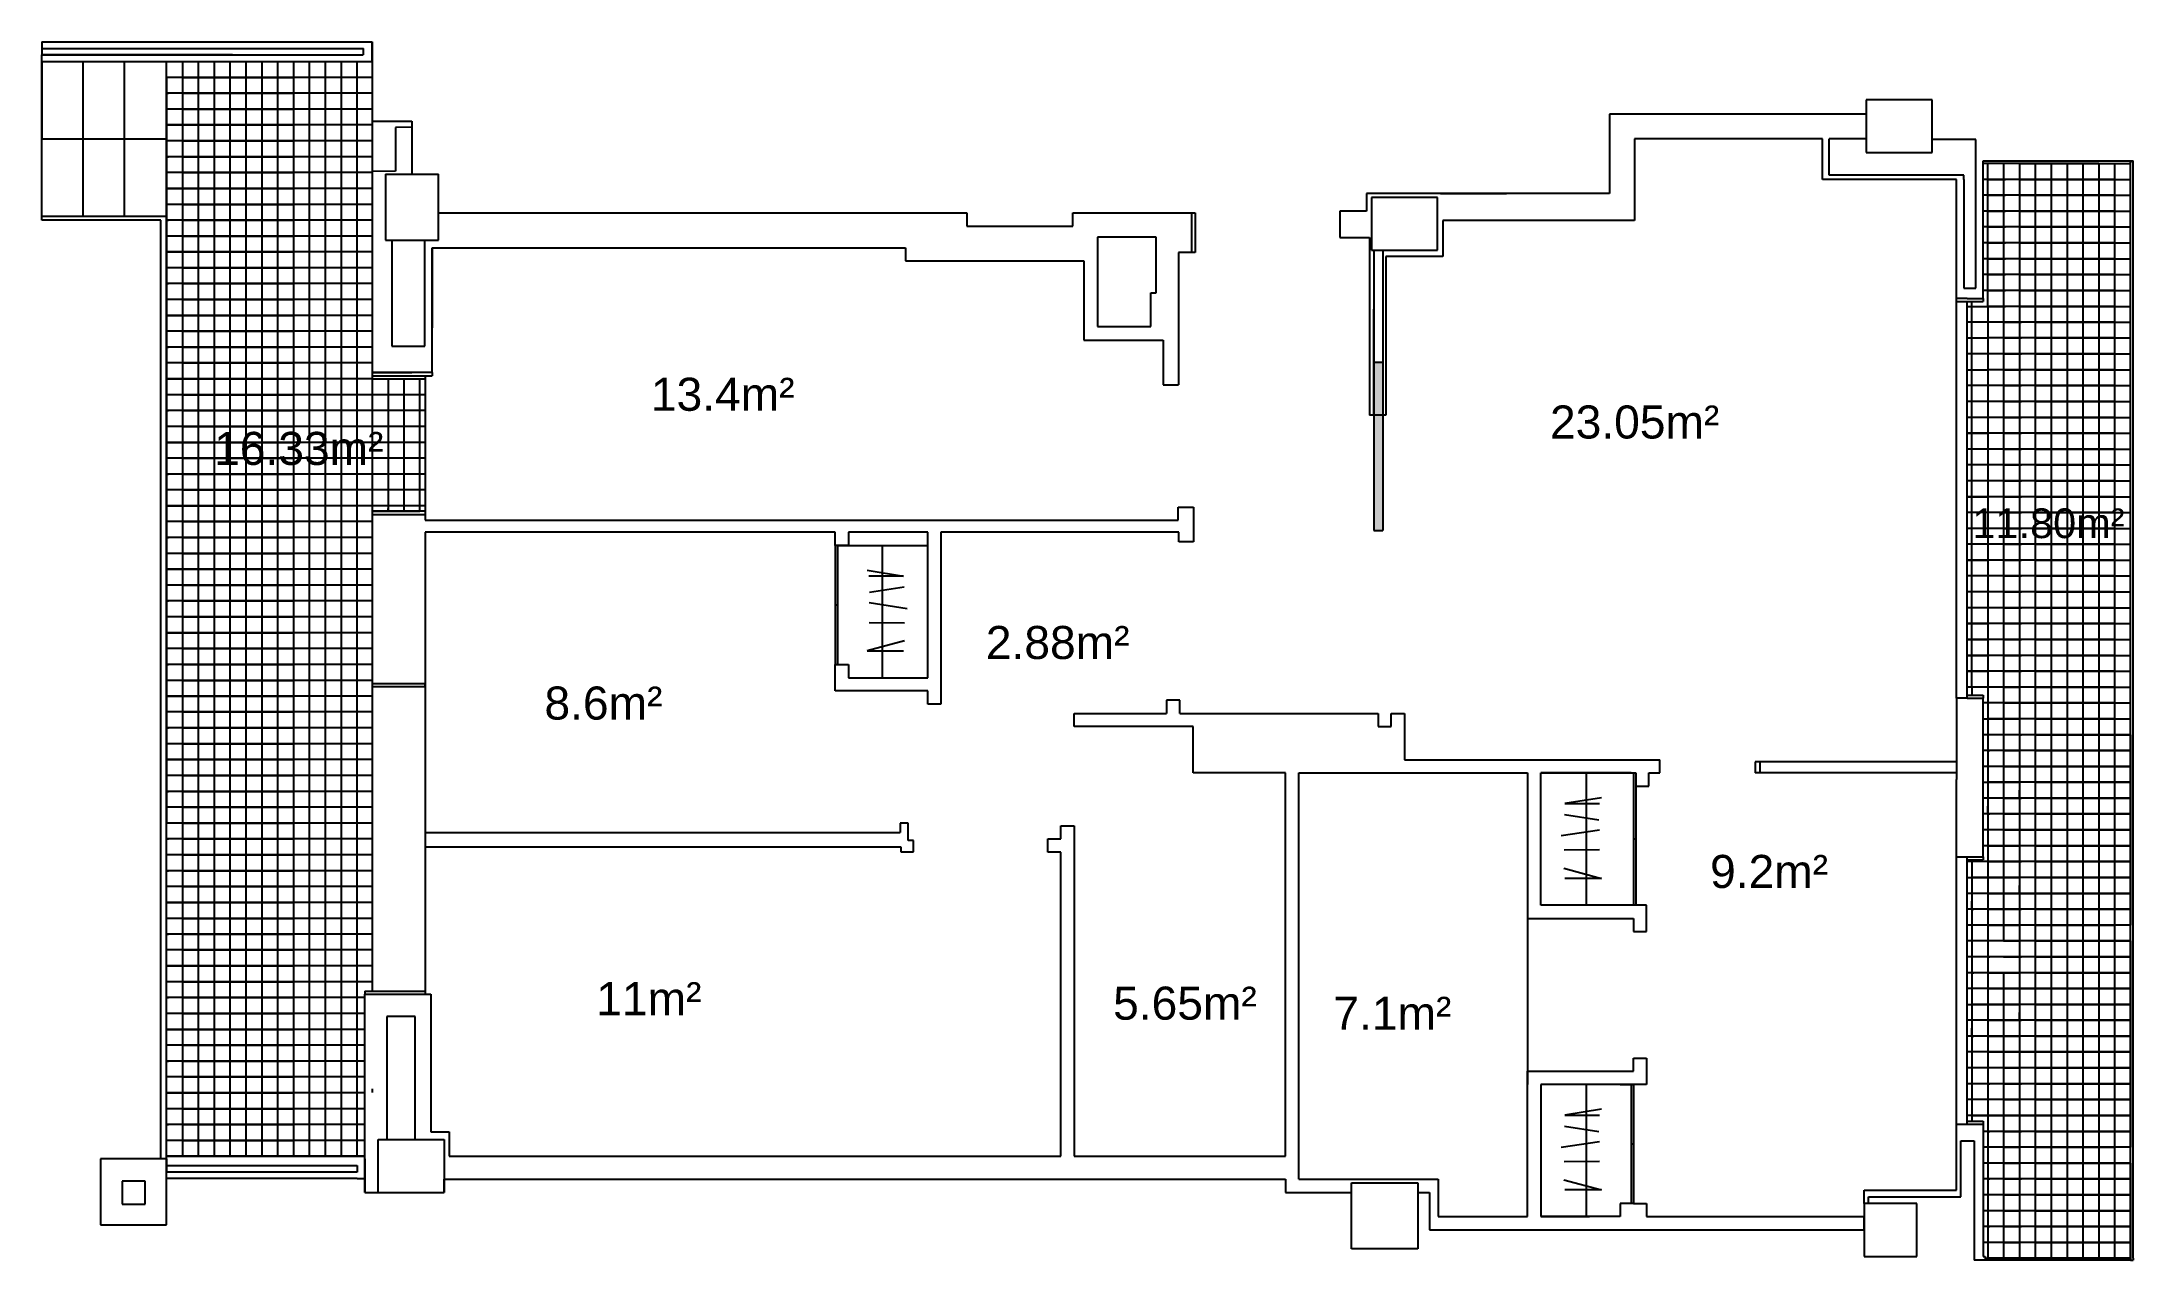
# Model space of a CAD drawing. Header units: millimetres. Extents: x 2377 to 4712, y -254 to 3188.
# Drawn here: x 2688 to 4446, y 2164 to 3188 of the extents above; entities that cross this region are included whole.
import ezdxf

# ---------------------------------------------------------------- set-up
doc = ezdxf.new("R2010")
doc.units = ezdxf.units.MM
doc.linetypes.add('DASHED2', pattern=[0.375, 0.25, -0.125])
doc.layers.add('Area', color=6, linetype='Continuous')
doc.styles.get("Standard").update_dxf_attribs({"font": 'arial.ttf'})

msp = doc.modelspace()

# ---------------------------------------------------------------- texts
at = {"layer": 'Area', "linetype": 'DASHED2', "attachment_point": 1}
for s, width, gutter_width, insert, char_height in [('13.4m² ', 199.58, 138.9, (3200.3, 2905.4), 27.78), ('23.05m² ', 199.58, 138.9, (3956.2, 2882.1), 27.78), ('16.33m² ', 199.58, 138.9, (2833.1, 2859.9), 27.78), ('11.80m² ', 179.41, 124.9, (4311.3, 2795.6), 24.97), ('2.88m² ', 199.58, 138.9, (3481.9, 2696.8), 27.78), ('8.6m² ', 199.58, 138.9, (3110.8, 2645.9), 27.78), ('9.2m² ', 199.58, 138.9, (4090.8, 2504.4), 27.78), ('\\P11m²', 199.58, 138.9, (3154.4, 2443.8), 27.78), ('5.65m² ', 199.58, 138.9, (3588.9, 2393.7), 27.78), ('7.1m² ', 199.58, 138.9, (3774.1, 2385.2), 27.78)]:
    msp.add_mtext_dynamic_manual_height_columns(s, width=width, gutter_width=gutter_width, heights=[0], dxfattribs=dict(at, insert=insert, char_height=char_height))

# ---------------------------------------------------------------- hatches: boundary and pattern name
h = msp.add_hatch(color=256)
h.dxf.hatch_style = 1
h.paths.add_polyline_path([(3815.6, 2918.5), (3808, 2918.5), (3808, 2874), (3815.6, 2874)])
h = msp.add_hatch(color=256)
h.dxf.hatch_style = 1
h.paths.add_polyline_path([(3815.6, 2874), (3808, 2874), (3808, 2776.9), (3815.6, 2776.9)])

# ---------------------------------------------------------------- linework, layer by layer
for p, q in [((2688.2, 3187.7), (2688.2, 3176.6)), ((2688.2, 3187.7), (2966, 3187.7)), ((2966, 3171.1), (2966, 3187.7)), ((2966, 3187.7), (2966, 3121)), ((2966, 3187.7), (2966, 3121)), ((2966, 3187.7), (2966, 2909.9)), ((2688.2, 3182.1), (2848.5, 3182.1)), ((2688.2, 3182.1), (2958.6, 3182.1)), ((2688.2, 3182.1), (2958.5, 3182.1)), ((2848.5, 3176.7), (2688.2, 3176.7)), ((2688.2, 3176.7), (2958.5, 3176.7)), ((2688.3, 3171.1), (2688.2, 3176.7)), ((2688.3, 3037.8), (2688.3, 3171.1)), ((2688.3, 3171.1), (2793.1, 3171.1)), ((2688.3, 3171.1), (2688.3, 3106.1)), ((2688.3, 3171.1), (2966, 3171.1)), ((2723, 3041.1), (2723, 3171.1)), ((2757.8, 3041.1), (2757.8, 3171.1)), ((2793.1, 2248.9), (2793.1, 3171.1)), ((2793.1, 3171.1), (2806.4, 3171.1)), ((2806.4, 3171.1), (2806.4, 3157.8)), ((2806.4, 3171.1), (2819.8, 3171.1)), ((2819.8, 3171.1), (2819.8, 3157.8)), ((2819.8, 3171.1), (2833.1, 3171.1)), ((2833.1, 3171.1), (2833.1, 3157.8)), ((2833.1, 3171.1), (2846.4, 3171.1)), ((2846.4, 3171.1), (2846.4, 3157.8)), ((2846.4, 3171.1), (2859.8, 3171.1)), ((2859.8, 3171.1), (2859.8, 3157.8)), ((2859.8, 3171.1), (2873.1, 3171.1)), ((2873.1, 3171.1), (2873.1, 3157.8)), ((2873.1, 3171.1), (2886.4, 3171.1)), ((2886.4, 3171.1), (2886.4, 3157.8)), ((2886.4, 3171.1), (2899.8, 3171.1)), ((2899.8, 3171.1), (2899.8, 3157.8)), ((2913.1, 3171.1), (2913.1, 3157.8)), ((2926.4, 3171.1), (2926.4, 3157.8)), ((2939.8, 3171.1), (2939.8, 3157.8)), ((2953.1, 3171.1), (2953.1, 3157.8)), ((2958.5, 3182.1), (2958.5, 3176.7)), ((2806.4, 3157.8), (2793.1, 3157.8)), ((2793.1, 3157.8), (2793.1, 3144.5)), ((2819.8, 3157.8), (2806.4, 3157.8)), ((2806.4, 3157.8), (2806.4, 3144.5)), ((2806.4, 3157.8), (2819.8, 3157.8)), ((2833.1, 3157.8), (2819.8, 3157.8)), ((2819.8, 3157.8), (2819.8, 3144.5)), ((2819.8, 3157.8), (2833.1, 3157.8)), ((2846.4, 3157.8), (2833.1, 3157.8)), ((2833.1, 3157.8), (2833.1, 3144.5)), ((2833.1, 3157.8), (2846.4, 3157.8)), ((2859.8, 3157.8), (2846.4, 3157.8)), ((2846.4, 3157.8), (2846.4, 3144.5)), ((2846.4, 3157.8), (2859.8, 3157.8)), ((2873.1, 3157.8), (2859.8, 3157.8)), ((2859.8, 3157.8), (2859.8, 3144.5)), ((2859.8, 3157.8), (2873.1, 3157.8)), ((2886.4, 3157.8), (2873.1, 3157.8)), ((2873.1, 3157.8), (2873.1, 3144.5)), ((2873.1, 3157.8), (2886.4, 3157.8)), ((2899.8, 3157.8), (2886.4, 3157.8)), ((2886.4, 3157.8), (2886.4, 3144.5)), ((2886.4, 3157.8), (2899.8, 3157.8)), ((2913.1, 3157.8), (2899.8, 3157.8)), ((2899.8, 3157.8), (2899.8, 3144.5)), ((2926.4, 3157.8), (2913.1, 3157.8)), ((2913.1, 3157.8), (2913.1, 3144.5)), ((2939.8, 3157.8), (2926.4, 3157.8)), ((2926.4, 3157.8), (2926.4, 3144.5)), ((2953.1, 3157.8), (2939.8, 3157.8)), ((2939.8, 3157.8), (2939.8, 3144.5)), ((2966, 3157.8), (2953.1, 3157.8)), ((2953.1, 3157.8), (2953.1, 3144.5)), ((2793.1, 3144.5), (2794.8, 3144.5)), ((2806.4, 3144.5), (2793.1, 3144.5)), ((2793.1, 3144.5), (2793.1, 3131.1)), ((2793.1, 3144.5), (2793.1, 3117.8)), ((2806.4, 3131.1), (2793.1, 3131.1)), ((2819.8, 3144.5), (2806.4, 3144.5)), ((2806.4, 3144.5), (2806.4, 3131.1)), ((2806.4, 3144.5), (2819.8, 3144.5)), ((2819.8, 3131.1), (2806.4, 3131.1)), ((2806.4, 3131.1), (2806.4, 3117.8)), ((2806.4, 3131.1), (2819.8, 3131.1)), ((2833.1, 3144.5), (2819.8, 3144.5)), ((2819.8, 3144.5), (2819.8, 3131.1)), ((2819.8, 3144.5), (2833.1, 3144.5)), ((2833.1, 3131.1), (2819.8, 3131.1)), ((2819.8, 3131.1), (2819.8, 3117.8)), ((2819.8, 3131.1), (2833.1, 3131.1)), ((2846.4, 3144.5), (2833.1, 3144.5)), ((2833.1, 3144.5), (2833.1, 3131.1)), ((2833.1, 3144.5), (2846.4, 3144.5)), ((2846.4, 3131.1), (2833.1, 3131.1)), ((2833.1, 3131.1), (2833.1, 3117.8)), ((2833.1, 3131.1), (2846.4, 3131.1)), ((2859.8, 3144.5), (2846.4, 3144.5)), ((2846.4, 3144.5), (2846.4, 3131.1)), ((2846.4, 3144.5), (2859.8, 3144.5)), ((2859.8, 3131.1), (2846.4, 3131.1)), ((2846.4, 3131.1), (2846.4, 3117.8)), ((2846.4, 3131.1), (2859.8, 3131.1)), ((2873.1, 3144.5), (2859.8, 3144.5)), ((2859.8, 3144.5), (2859.8, 3131.1)), ((2859.8, 3144.5), (2873.1, 3144.5)), ((2873.1, 3131.1), (2859.8, 3131.1)), ((2859.8, 3131.1), (2859.8, 3117.8)), ((2859.8, 3131.1), (2873.1, 3131.1)), ((2886.4, 3144.5), (2873.1, 3144.5)), ((2873.1, 3144.5), (2873.1, 3131.1)), ((2873.1, 3144.5), (2886.4, 3144.5)), ((2886.4, 3131.1), (2873.1, 3131.1)), ((2873.1, 3131.1), (2873.1, 3117.8)), ((2873.1, 3131.1), (2886.4, 3131.1)), ((2899.8, 3144.5), (2886.4, 3144.5)), ((2886.4, 3144.5), (2886.4, 3131.1)), ((2886.4, 3144.5), (2899.8, 3144.5)), ((2899.8, 3131.1), (2886.4, 3131.1)), ((2886.4, 3131.1), (2886.4, 3117.8)), ((2886.4, 3131.1), (2899.8, 3131.1)), ((2913.1, 3144.5), (2899.8, 3144.5)), ((2899.8, 3144.5), (2899.8, 3131.1)), ((2913.1, 3131.1), (2899.8, 3131.1)), ((2899.8, 3131.1), (2899.8, 3117.8)), ((2926.4, 3144.5), (2913.1, 3144.5)), ((2913.1, 3144.5), (2913.1, 3131.1)), ((2926.4, 3131.1), (2913.1, 3131.1)), ((2913.1, 3131.1), (2913.1, 3117.8)), ((2939.8, 3144.5), (2926.4, 3144.5)), ((2926.4, 3144.5), (2926.4, 3131.1)), ((2939.8, 3131.1), (2926.4, 3131.1)), ((2926.4, 3131.1), (2926.4, 3117.8)), ((2953.1, 3144.5), (2939.8, 3144.5)), ((2939.8, 3144.5), (2939.8, 3131.1)), ((2953.1, 3131.1), (2939.8, 3131.1)), ((2939.8, 3131.1), (2939.8, 3117.8)), ((2966, 3144.5), (2953.1, 3144.5)), ((2953.1, 3144.5), (2953.1, 3131.1)), ((2966, 3131.1), (2953.1, 3131.1)), ((2953.1, 3131.1), (2953.1, 3117.8)), ((4277.5, 3139), (4221.9, 3139)), ((4221.9, 3139), (4221.9, 3094.6)), ((4277.5, 3105.7), (4277.5, 3139)), ((2806.4, 3117.8), (2793.1, 3117.8)), ((2793.1, 3117.8), (2793.1, 3064.5)), ((2793.1, 3117.8), (2806.4, 3117.8)), ((2819.8, 3117.8), (2806.4, 3117.8)), ((2806.4, 3117.8), (2806.4, 3104.5)), ((2806.4, 3117.8), (2819.8, 3117.8)), ((2833.1, 3117.8), (2819.8, 3117.8)), ((2819.8, 3117.8), (2819.8, 3104.5)), ((2819.8, 3117.8), (2833.1, 3117.8)), ((2846.4, 3117.8), (2833.1, 3117.8)), ((2833.1, 3117.8), (2833.1, 3104.5)), ((2833.1, 3117.8), (2846.4, 3117.8)), ((2859.8, 3117.8), (2846.4, 3117.8)), ((2846.4, 3117.8), (2846.4, 3104.5)), ((2846.4, 3117.8), (2859.8, 3117.8)), ((2873.1, 3117.8), (2859.8, 3117.8)), ((2859.8, 3117.8), (2859.8, 3104.5)), ((2859.8, 3117.8), (2873.1, 3117.8)), ((2886.4, 3117.8), (2873.1, 3117.8)), ((2873.1, 3117.8), (2873.1, 3104.5)), ((2873.1, 3117.8), (2886.4, 3117.8)), ((2899.8, 3117.8), (2886.4, 3117.8)), ((2886.4, 3117.8), (2886.4, 3104.5)), ((2886.4, 3117.8), (2899.8, 3117.8)), ((2913.1, 3117.8), (2899.8, 3117.8)), ((2899.8, 3117.8), (2899.8, 3104.5)), ((2926.4, 3117.8), (2913.1, 3117.8)), ((2913.1, 3117.8), (2913.1, 3104.5)), ((2939.8, 3117.8), (2926.4, 3117.8)), ((2926.4, 3117.8), (2926.4, 3104.5)), ((2953.1, 3117.8), (2939.8, 3117.8)), ((2939.8, 3117.8), (2939.8, 3104.5)), ((2966, 3117.8), (2953.1, 3117.8)), ((2953.1, 3117.8), (2953.1, 3104.5)), ((2966, 3121), (2999.4, 3121)), ((2999.4, 3116), (2985.5, 3115.7)), ((2985.5, 3115.7), (2985.5, 3078.9)), ((2999.4, 3121), (2999.4, 3076.6)), ((2999.4, 3121), (2999.4, 3076.6)), ((4006.2, 3126.9), (4006.2, 3060.2)), ((4221.9, 3126.9), (4006.2, 3126.9)), ((2688.3, 3106.1), (2793.1, 3106.1)), ((2806.4, 3104.5), (2793.1, 3104.5)), ((2793.1, 3104.5), (2793.1, 3091.1)), ((2819.8, 3104.5), (2806.4, 3104.5)), ((2806.4, 3104.5), (2806.4, 3091.1)), ((2806.4, 3104.5), (2819.8, 3104.5)), ((2833.1, 3104.5), (2819.8, 3104.5)), ((2819.8, 3104.5), (2819.8, 3091.1)), ((2819.8, 3104.5), (2833.1, 3104.5)), ((2846.4, 3104.5), (2833.1, 3104.5)), ((2833.1, 3104.5), (2833.1, 3091.1)), ((2833.1, 3104.5), (2846.4, 3104.5)), ((2859.8, 3104.5), (2846.4, 3104.5)), ((2846.4, 3104.5), (2846.4, 3091.1)), ((2846.4, 3104.5), (2859.8, 3104.5)), ((2873.1, 3104.5), (2859.8, 3104.5)), ((2859.8, 3104.5), (2859.8, 3091.1)), ((2859.8, 3104.5), (2873.1, 3104.5)), ((2886.4, 3104.5), (2873.1, 3104.5)), ((2873.1, 3104.5), (2873.1, 3091.1)), ((2873.1, 3104.5), (2886.4, 3104.5)), ((2899.8, 3104.5), (2886.4, 3104.5)), ((2886.4, 3104.5), (2886.4, 3091.1)), ((2886.4, 3104.5), (2899.8, 3104.5)), ((2913.1, 3104.5), (2899.8, 3104.5)), ((2899.8, 3104.5), (2899.8, 3091.1)), ((2926.4, 3104.5), (2913.1, 3104.5)), ((2913.1, 3104.5), (2913.1, 3091.1)), ((2939.8, 3104.5), (2926.4, 3104.5)), ((2926.4, 3104.5), (2926.4, 3091.1)), ((2953.1, 3104.5), (2939.8, 3104.5)), ((2939.8, 3104.5), (2939.8, 3091.1)), ((2966, 3104.5), (2953.1, 3104.5)), ((2953.1, 3104.5), (2953.1, 3091.1)), ((4027.2, 3106.1), (4027.2, 3037.4)), ((4185.3, 3106.1), (4027.2, 3106.1)), ((4185.3, 3072.1), (4185.3, 3106.1)), ((4190.8, 3075.6), (4190.8, 3106.1)), ((4221.9, 3106.1), (4190.8, 3106.1)), ((4221.9, 3094.6), (4277.5, 3094.6)), ((4314.3, 3105.7), (4277.5, 3105.7)), ((4277.5, 3094.6), (4277.5, 3105.7)), ((4314.3, 2980.8), (4314.3, 3105.7)), ((2793.1, 3091.1), (2794.8, 3091.1)), ((2806.4, 3091.1), (2793.1, 3091.1)), ((2793.1, 3091.1), (2793.1, 3077.8)), ((2793.1, 3091.1), (2793.1, 3064.5)), ((2806.4, 3077.8), (2793.1, 3077.8)), ((2819.8, 3091.1), (2806.4, 3091.1)), ((2806.4, 3091.1), (2806.4, 3077.8)), ((2806.4, 3091.1), (2819.8, 3091.1)), ((2819.8, 3077.8), (2806.4, 3077.8)), ((2806.4, 3077.8), (2806.4, 3064.5)), ((2806.4, 3077.8), (2819.8, 3077.8)), ((2833.1, 3091.1), (2819.8, 3091.1)), ((2819.8, 3091.1), (2819.8, 3077.8)), ((2819.8, 3091.1), (2833.1, 3091.1)), ((2833.1, 3077.8), (2819.8, 3077.8)), ((2819.8, 3077.8), (2819.8, 3064.5)), ((2819.8, 3077.8), (2833.1, 3077.8)), ((2846.4, 3091.1), (2833.1, 3091.1)), ((2833.1, 3091.1), (2833.1, 3077.8)), ((2833.1, 3091.1), (2846.4, 3091.1)), ((2846.4, 3077.8), (2833.1, 3077.8)), ((2833.1, 3077.8), (2833.1, 3064.5)), ((2833.1, 3077.8), (2846.4, 3077.8)), ((2859.8, 3091.1), (2846.4, 3091.1)), ((2846.4, 3091.1), (2846.4, 3077.8)), ((2846.4, 3091.1), (2859.8, 3091.1)), ((2859.8, 3077.8), (2846.4, 3077.8)), ((2846.4, 3077.8), (2846.4, 3064.5)), ((2846.4, 3077.8), (2859.8, 3077.8)), ((2873.1, 3091.1), (2859.8, 3091.1)), ((2859.8, 3091.1), (2859.8, 3077.8)), ((2859.8, 3091.1), (2873.1, 3091.1)), ((2873.1, 3077.8), (2859.8, 3077.8)), ((2859.8, 3077.8), (2859.8, 3064.5)), ((2859.8, 3077.8), (2873.1, 3077.8)), ((2886.4, 3091.1), (2873.1, 3091.1)), ((2873.1, 3091.1), (2873.1, 3077.8)), ((2873.1, 3091.1), (2886.4, 3091.1)), ((2886.4, 3077.8), (2873.1, 3077.8)), ((2873.1, 3077.8), (2873.1, 3064.5)), ((2873.1, 3077.8), (2886.4, 3077.8)), ((2899.8, 3091.1), (2886.4, 3091.1)), ((2886.4, 3091.1), (2886.4, 3077.8)), ((2886.4, 3091.1), (2899.8, 3091.1)), ((2899.8, 3077.8), (2886.4, 3077.8)), ((2886.4, 3077.8), (2886.4, 3064.5)), ((2886.4, 3077.8), (2899.8, 3077.8)), ((2913.1, 3091.1), (2899.8, 3091.1)), ((2899.8, 3091.1), (2899.8, 3077.8)), ((2913.1, 3077.8), (2899.8, 3077.8)), ((2899.8, 3077.8), (2899.8, 3064.5)), ((2926.4, 3091.1), (2913.1, 3091.1)), ((2913.1, 3091.1), (2913.1, 3077.8)), ((2926.4, 3077.8), (2913.1, 3077.8)), ((2913.1, 3077.8), (2913.1, 3064.5)), ((2939.8, 3091.1), (2926.4, 3091.1)), ((2926.4, 3091.1), (2926.4, 3077.8)), ((2939.8, 3077.8), (2926.4, 3077.8)), ((2926.4, 3077.8), (2926.4, 3064.5)), ((2953.1, 3091.1), (2939.8, 3091.1)), ((2939.8, 3091.1), (2939.8, 3077.8)), ((2953.1, 3077.8), (2939.8, 3077.8)), ((2939.8, 3077.8), (2939.8, 3064.5)), ((2966, 3091.1), (2953.1, 3091.1)), ((2953.1, 3091.1), (2953.1, 3077.8)), ((2966, 3077.8), (2953.1, 3077.8)), ((2953.1, 3077.8), (2953.1, 3064.5)), ((2985.5, 3078.9), (2965.8, 3078.7)), ((4320.3, 3087.7), (4444.2, 3087.7)), ((4320.3, 2972.1), (4320.3, 3087.7)), ((4350.9, 3085.4), (4320.3, 3085.4)), ((4324.2, 3072.1), (4324.2, 3085.4)), ((4337.5, 3085.4), (4337.5, 3072.1)), ((4364.2, 3085.4), (4350.9, 3085.4)), ((4350.9, 3085.4), (4350.9, 3072.1)), ((4350.9, 3085.4), (4364.2, 3085.4)), ((4377.5, 3085.4), (4364.2, 3085.4)), ((4364.2, 3085.4), (4364.2, 3072.1)), ((4364.2, 3085.4), (4377.5, 3085.4)), ((4390.9, 3085.4), (4377.5, 3085.4)), ((4377.5, 3085.4), (4377.5, 3072.1)), ((4377.5, 3085.4), (4390.9, 3085.4)), ((4404.2, 3085.4), (4390.9, 3085.4)), ((4390.9, 3085.4), (4390.9, 3072.1)), ((4390.9, 3085.4), (4404.2, 3085.4)), ((4417.5, 3085.4), (4404.2, 3085.4)), ((4404.2, 3085.4), (4404.2, 3072.1)), ((4404.2, 3085.4), (4444.2, 3085.4)), ((4417.5, 3085.4), (4417.5, 3072.1)), ((4430.9, 3085.4), (4430.9, 3058.8)), ((4444.2, 2165.4), (4444.2, 3087.7)), ((4444.2, 3087.7), (4446.5, 3087.7)), ((4444.2, 3087.7), (4444.2, 3086.1)), ((4446.5, 2165.4), (4446.5, 3087.7)), ((2806.4, 3064.5), (2793.1, 3064.5)), ((2793.1, 3064.5), (2793.1, 2957.8)), ((2793.1, 3064.5), (2806.4, 3064.5)), ((2819.8, 3064.5), (2806.4, 3064.5)), ((2806.4, 3064.5), (2806.4, 3051.1)), ((2806.4, 3064.5), (2819.8, 3064.5)), ((2833.1, 3064.5), (2819.8, 3064.5)), ((2819.8, 3064.5), (2819.8, 3051.1)), ((2819.8, 3064.5), (2833.1, 3064.5)), ((2846.4, 3064.5), (2833.1, 3064.5)), ((2833.1, 3064.5), (2833.1, 3051.1)), ((2833.1, 3064.5), (2846.4, 3064.5)), ((2859.8, 3064.5), (2846.4, 3064.5)), ((2846.4, 3064.5), (2846.4, 3051.1)), ((2846.4, 3064.5), (2859.8, 3064.5)), ((2873.1, 3064.5), (2859.8, 3064.5)), ((2859.8, 3064.5), (2859.8, 3051.1)), ((2859.8, 3064.5), (2873.1, 3064.5)), ((2886.4, 3064.5), (2873.1, 3064.5)), ((2873.1, 3064.5), (2873.1, 3051.1)), ((2873.1, 3064.5), (2886.4, 3064.5)), ((2899.8, 3064.5), (2886.4, 3064.5)), ((2886.4, 3064.5), (2886.4, 3051.1)), ((2886.4, 3064.5), (2899.8, 3064.5)), ((2913.1, 3064.5), (2899.8, 3064.5)), ((2899.8, 3064.5), (2899.8, 3051.1)), ((2926.4, 3064.5), (2913.1, 3064.5)), ((2913.1, 3064.5), (2913.1, 3051.1)), ((2939.8, 3064.5), (2926.4, 3064.5)), ((2926.4, 3064.5), (2926.4, 3051.1)), ((2953.1, 3064.5), (2939.8, 3064.5)), ((2939.8, 3064.5), (2939.8, 3051.1)), ((2966, 3064.5), (2953.1, 3064.5)), ((2953.1, 3064.5), (2953.1, 3051.1)), ((2977.1, 3076.6), (3021.6, 3076.6)), ((2977.1, 3076.6), (2977.1, 3021)), ((3021.6, 3021), (3021.6, 3076.6)), ((4006.2, 3060.2), (3801.8, 3060.2)), ((3801.8, 3060.2), (3801.8, 3045.5)), ((3864.2, 3060.2), (3919.7, 3060.2)), ((4298, 3072.1), (4185.3, 3072.1)), ((4304.2, 3075.6), (4190.8, 3075.6)), ((4298, 2972.1), (4298, 3072.1)), ((4304.2, 3072.1), (4304.2, 3075.6)), ((4304.2, 3072.1), (4304.2, 2980.8)), ((4350.9, 3072.1), (4320.3, 3072.1)), ((4324.2, 3058.8), (4324.2, 3072.1)), ((4364.2, 3072.1), (4324.2, 3072.1)), ((4337.5, 3072.1), (4324.2, 3072.1)), ((4324.2, 3072.1), (4337.5, 3072.1)), ((4337.5, 3072.1), (4337.5, 3058.8)), ((4337.5, 3072.1), (4339.2, 3072.1)), ((4350.9, 3072.1), (4337.5, 3072.1)), ((4364.2, 3072.1), (4350.9, 3072.1)), ((4350.9, 3072.1), (4350.9, 3058.8)), ((4350.9, 3072.1), (4364.2, 3072.1)), ((4350.9, 3072.1), (4352.5, 3072.1)), ((4364.2, 3072.1), (4350.9, 3072.1)), ((4350.9, 3072.1), (4364.2, 3072.1)), ((4364.2, 3072.1), (4350.9, 3072.1)), ((4350.9, 3072.1), (4364.2, 3072.1)), ((4377.5, 3072.1), (4364.2, 3072.1)), ((4364.2, 3072.1), (4364.2, 3058.8)), ((4364.2, 3072.1), (4377.5, 3072.1)), ((4377.5, 3072.1), (4364.2, 3072.1)), ((4364.2, 3072.1), (4377.5, 3072.1)), ((4377.5, 3072.1), (4364.2, 3072.1)), ((4364.2, 3072.1), (4377.5, 3072.1)), ((4377.5, 3072.1), (4364.2, 3072.1)), ((4364.2, 3072.1), (4377.5, 3072.1)), ((4390.9, 3072.1), (4377.5, 3072.1)), ((4377.5, 3072.1), (4377.5, 3058.8)), ((4377.5, 3072.1), (4390.9, 3072.1)), ((4390.9, 3072.1), (4377.5, 3072.1)), ((4377.5, 3072.1), (4390.9, 3072.1)), ((4390.9, 3072.1), (4377.5, 3072.1)), ((4377.5, 3072.1), (4390.9, 3072.1)), ((4390.9, 3072.1), (4377.5, 3072.1)), ((4377.5, 3072.1), (4390.9, 3072.1)), ((4404.2, 3072.1), (4390.9, 3072.1)), ((4390.9, 3072.1), (4390.9, 3058.8)), ((4390.9, 3072.1), (4404.2, 3072.1)), ((4404.2, 3072.1), (4390.9, 3072.1)), ((4390.9, 3072.1), (4404.2, 3072.1)), ((4404.2, 3072.1), (4390.9, 3072.1)), ((4390.9, 3072.1), (4404.2, 3072.1)), ((4404.2, 3072.1), (4390.9, 3072.1)), ((4390.9, 3072.1), (4404.2, 3072.1)), ((4417.5, 3072.1), (4404.2, 3072.1)), ((4404.2, 3072.1), (4404.2, 3058.8)), ((4404.2, 3072.1), (4444.2, 3072.1)), ((4417.5, 3072.1), (4404.2, 3072.1)), ((4404.2, 3072.1), (4417.5, 3072.1)), ((4417.5, 3072.1), (4404.2, 3072.1)), ((4404.2, 3072.1), (4430.9, 3072.1)), ((4417.5, 3072.1), (4404.2, 3072.1)), ((4404.2, 3072.1), (4430.9, 3072.1)), ((4417.5, 3072.1), (4417.5, 3058.8)), ((4430.9, 3072.1), (4417.5, 3072.1)), ((4417.5, 3072.1), (4444.2, 3072.1)), ((4430.9, 3072.1), (4430.9, 3045.4)), ((2806.4, 3051.1), (2793.1, 3051.1)), ((2793.1, 3051.1), (2793.1, 3037.8)), ((2793.1, 3037.8), (2793.1, 3044.5)), ((2819.8, 3051.1), (2806.4, 3051.1)), ((2806.4, 3051.1), (2806.4, 3037.8)), ((2806.4, 3051.1), (2819.8, 3051.1)), ((2833.1, 3051.1), (2819.8, 3051.1)), ((2819.8, 3051.1), (2819.8, 3037.8)), ((2819.8, 3051.1), (2833.1, 3051.1)), ((2846.4, 3051.1), (2833.1, 3051.1)), ((2833.1, 3051.1), (2833.1, 3037.8)), ((2833.1, 3051.1), (2846.4, 3051.1)), ((2859.8, 3051.1), (2846.4, 3051.1)), ((2846.4, 3051.1), (2846.4, 3037.8)), ((2846.4, 3051.1), (2859.8, 3051.1)), ((2873.1, 3051.1), (2859.8, 3051.1)), ((2859.8, 3051.1), (2859.8, 3037.8)), ((2859.8, 3051.1), (2873.1, 3051.1)), ((2886.4, 3051.1), (2873.1, 3051.1)), ((2873.1, 3051.1), (2873.1, 3037.8)), ((2873.1, 3051.1), (2886.4, 3051.1)), ((2899.8, 3051.1), (2886.4, 3051.1)), ((2886.4, 3051.1), (2886.4, 3037.8)), ((2886.4, 3051.1), (2899.8, 3051.1)), ((2913.1, 3051.1), (2899.8, 3051.1)), ((2899.8, 3051.1), (2899.8, 3037.8)), ((2926.4, 3051.1), (2913.1, 3051.1)), ((2913.1, 3051.1), (2913.1, 3037.8)), ((2939.8, 3051.1), (2926.4, 3051.1)), ((2926.4, 3051.1), (2926.4, 3037.8)), ((2953.1, 3051.1), (2939.8, 3051.1)), ((2939.8, 3051.1), (2939.8, 3037.8)), ((2966, 3051.1), (2953.1, 3051.1)), ((2953.1, 3051.1), (2953.1, 3037.8)), ((3021.6, 3044), (3466, 3044)), ((3466, 3044), (3466, 3032.9)), ((3554.9, 3032.9), (3554.9, 3044)), ((3554.9, 3044), (3654.9, 3044)), ((3654.9, 3044), (3654.9, 3010.7)), ((3654.9, 3044), (3657.9, 3044)), ((3657.9, 3044), (3657.9, 3010.7)), ((3801.8, 3045.5), (3779.6, 3045.5)), ((3779.6, 3045.5), (3779.6, 3023.3)), ((3861.7, 3057), (3806.2, 3057)), ((3806.2, 3057), (3806.2, 3012.6)), ((3861.7, 3012.6), (3861.7, 3057)), ((4350.9, 3058.8), (4320.3, 3058.8)), ((4350.9, 3045.4), (4320.3, 3045.4)), ((4324.2, 3045.4), (4324.2, 3058.8)), ((4364.2, 3058.8), (4324.2, 3058.8)), ((4337.5, 3058.8), (4324.2, 3058.8)), ((4324.2, 3058.8), (4337.5, 3058.8)), ((4324.2, 3032.1), (4324.2, 3045.4)), ((4364.2, 3045.4), (4324.2, 3045.4)), ((4337.5, 3045.4), (4324.2, 3045.4)), ((4324.2, 3045.4), (4337.5, 3045.4)), ((4337.5, 3058.8), (4337.5, 3045.4)), ((4337.5, 3058.8), (4339.2, 3058.8)), ((4350.9, 3058.8), (4337.5, 3058.8)), ((4337.5, 3045.4), (4337.5, 3032.1)), ((4337.5, 3045.4), (4339.2, 3045.4)), ((4350.9, 3045.4), (4337.5, 3045.4)), ((4364.2, 3058.8), (4350.9, 3058.8)), ((4350.9, 3058.8), (4350.9, 3045.4)), ((4350.9, 3058.8), (4364.2, 3058.8)), ((4350.9, 3058.8), (4352.5, 3058.8)), ((4364.2, 3058.8), (4350.9, 3058.8)), ((4350.9, 3058.8), (4364.2, 3058.8)), ((4364.2, 3058.8), (4350.9, 3058.8)), ((4350.9, 3058.8), (4364.2, 3058.8)), ((4364.2, 3045.4), (4350.9, 3045.4)), ((4350.9, 3045.4), (4350.9, 3032.1)), ((4350.9, 3045.4), (4364.2, 3045.4)), ((4350.9, 3045.4), (4352.5, 3045.4)), ((4364.2, 3045.4), (4350.9, 3045.4)), ((4350.9, 3045.4), (4364.2, 3045.4)), ((4364.2, 3045.4), (4350.9, 3045.4)), ((4350.9, 3045.4), (4364.2, 3045.4)), ((4377.5, 3058.8), (4364.2, 3058.8)), ((4364.2, 3058.8), (4364.2, 3045.4)), ((4364.2, 3058.8), (4377.5, 3058.8)), ((4377.5, 3058.8), (4364.2, 3058.8)), ((4364.2, 3058.8), (4377.5, 3058.8)), ((4377.5, 3058.8), (4364.2, 3058.8)), ((4364.2, 3058.8), (4377.5, 3058.8)), ((4377.5, 3058.8), (4364.2, 3058.8)), ((4364.2, 3058.8), (4377.5, 3058.8)), ((4377.5, 3045.4), (4364.2, 3045.4)), ((4364.2, 3045.4), (4364.2, 3032.1)), ((4364.2, 3045.4), (4377.5, 3045.4)), ((4377.5, 3045.4), (4364.2, 3045.4)), ((4364.2, 3045.4), (4377.5, 3045.4)), ((4377.5, 3045.4), (4364.2, 3045.4)), ((4364.2, 3045.4), (4377.5, 3045.4)), ((4377.5, 3045.4), (4364.2, 3045.4)), ((4364.2, 3045.4), (4377.5, 3045.4)), ((4390.9, 3058.8), (4377.5, 3058.8)), ((4377.5, 3058.8), (4377.5, 3045.4)), ((4377.5, 3058.8), (4390.9, 3058.8)), ((4390.9, 3058.8), (4377.5, 3058.8)), ((4377.5, 3058.8), (4390.9, 3058.8)), ((4390.9, 3058.8), (4377.5, 3058.8)), ((4377.5, 3058.8), (4390.9, 3058.8)), ((4390.9, 3058.8), (4377.5, 3058.8)), ((4377.5, 3058.8), (4390.9, 3058.8)), ((4390.9, 3045.4), (4377.5, 3045.4)), ((4377.5, 3045.4), (4377.5, 3032.1)), ((4377.5, 3045.4), (4390.9, 3045.4)), ((4390.9, 3045.4), (4377.5, 3045.4)), ((4377.5, 3045.4), (4390.9, 3045.4)), ((4390.9, 3045.4), (4377.5, 3045.4)), ((4377.5, 3045.4), (4390.9, 3045.4)), ((4390.9, 3045.4), (4377.5, 3045.4)), ((4377.5, 3045.4), (4390.9, 3045.4)), ((4404.2, 3058.8), (4390.9, 3058.8)), ((4390.9, 3058.8), (4390.9, 3045.4)), ((4390.9, 3058.8), (4404.2, 3058.8)), ((4404.2, 3058.8), (4390.9, 3058.8)), ((4390.9, 3058.8), (4404.2, 3058.8)), ((4404.2, 3058.8), (4390.9, 3058.8)), ((4390.9, 3058.8), (4404.2, 3058.8)), ((4404.2, 3058.8), (4390.9, 3058.8)), ((4390.9, 3058.8), (4404.2, 3058.8)), ((4404.2, 3045.4), (4390.9, 3045.4)), ((4390.9, 3045.4), (4390.9, 3032.1)), ((4390.9, 3045.4), (4404.2, 3045.4)), ((4404.2, 3045.4), (4390.9, 3045.4)), ((4390.9, 3045.4), (4404.2, 3045.4)), ((4404.2, 3045.4), (4390.9, 3045.4)), ((4390.9, 3045.4), (4404.2, 3045.4)), ((4404.2, 3045.4), (4390.9, 3045.4)), ((4390.9, 3045.4), (4404.2, 3045.4)), ((4417.5, 3058.8), (4404.2, 3058.8)), ((4404.2, 3058.8), (4404.2, 3045.4)), ((4404.2, 3058.8), (4444.2, 3058.8)), ((4417.5, 3058.8), (4404.2, 3058.8)), ((4404.2, 3058.8), (4417.5, 3058.8)), ((4417.5, 3058.8), (4404.2, 3058.8)), ((4404.2, 3058.8), (4430.9, 3058.8)), ((4417.5, 3058.8), (4404.2, 3058.8)), ((4404.2, 3058.8), (4430.9, 3058.8)), ((4417.5, 3045.4), (4404.2, 3045.4)), ((4404.2, 3045.4), (4404.2, 3032.1)), ((4404.2, 3045.4), (4444.2, 3045.4)), ((4417.5, 3045.4), (4404.2, 3045.4)), ((4404.2, 3045.4), (4417.5, 3045.4)), ((4417.5, 3045.4), (4404.2, 3045.4)), ((4404.2, 3045.4), (4430.9, 3045.4)), ((4417.5, 3045.4), (4404.2, 3045.4)), ((4404.2, 3045.4), (4430.9, 3045.4)), ((4417.5, 3058.8), (4417.5, 3045.4)), ((4430.9, 3058.8), (4417.5, 3058.8)), ((4417.5, 3058.8), (4444.2, 3058.8)), ((4417.5, 3045.4), (4417.5, 3032.1)), ((4430.9, 3045.4), (4417.5, 3045.4)), ((4417.5, 3045.4), (4444.2, 3045.4)), ((4430.9, 3058.8), (4430.9, 3032.1)), ((4430.9, 3045.4), (4430.9, 3018.8)), ((2688.3, 3037.8), (2688.3, 3041.1)), ((2688.3, 3041.1), (2793.1, 3041.1)), ((2688.3, 3041.1), (2723, 3041.1)), ((2788.3, 3037.8), (2688.3, 3037.8)), ((2723, 3041.1), (2757.8, 3041.1)), ((2788.3, 2248.9), (2788.3, 3037.8)), ((2793.1, 2248.9), (2793.1, 3037.8)), ((2793.1, 3037.8), (2794.8, 3037.8)), ((2806.4, 3037.8), (2793.1, 3037.8)), ((2793.1, 3037.8), (2793.1, 3024.5)), ((2793.1, 3037.8), (2793.1, 3011.1)), ((2806.4, 3024.5), (2793.1, 3024.5)), ((2819.8, 3037.8), (2806.4, 3037.8)), ((2806.4, 3037.8), (2806.4, 3024.5)), ((2806.4, 3037.8), (2819.8, 3037.8)), ((2819.8, 3024.5), (2806.4, 3024.5)), ((2806.4, 3024.5), (2806.4, 3011.1)), ((2806.4, 3024.5), (2819.8, 3024.5)), ((2833.1, 3037.8), (2819.8, 3037.8)), ((2819.8, 3037.8), (2819.8, 3024.5)), ((2819.8, 3037.8), (2833.1, 3037.8)), ((2833.1, 3024.5), (2819.8, 3024.5)), ((2819.8, 3024.5), (2819.8, 3011.1)), ((2819.8, 3024.5), (2833.1, 3024.5)), ((2846.4, 3037.8), (2833.1, 3037.8)), ((2833.1, 3037.8), (2833.1, 3024.5)), ((2833.1, 3037.8), (2846.4, 3037.8)), ((2846.4, 3024.5), (2833.1, 3024.5)), ((2833.1, 3024.5), (2833.1, 3011.1)), ((2833.1, 3024.5), (2846.4, 3024.5)), ((2859.8, 3037.8), (2846.4, 3037.8)), ((2846.4, 3037.8), (2846.4, 3024.5)), ((2846.4, 3037.8), (2859.8, 3037.8)), ((2859.8, 3024.5), (2846.4, 3024.5)), ((2846.4, 3024.5), (2846.4, 3011.1)), ((2846.4, 3024.5), (2859.8, 3024.5)), ((2873.1, 3037.8), (2859.8, 3037.8)), ((2859.8, 3037.8), (2859.8, 3024.5)), ((2859.8, 3037.8), (2873.1, 3037.8)), ((2873.1, 3024.5), (2859.8, 3024.5)), ((2859.8, 3024.5), (2859.8, 3011.1)), ((2859.8, 3024.5), (2873.1, 3024.5)), ((2886.4, 3037.8), (2873.1, 3037.8)), ((2873.1, 3037.8), (2873.1, 3024.5)), ((2873.1, 3037.8), (2886.4, 3037.8)), ((2886.4, 3024.5), (2873.1, 3024.5)), ((2873.1, 3024.5), (2873.1, 3011.1)), ((2873.1, 3024.5), (2886.4, 3024.5)), ((2899.8, 3037.8), (2886.4, 3037.8)), ((2886.4, 3037.8), (2886.4, 3024.5)), ((2886.4, 3037.8), (2899.8, 3037.8)), ((2899.8, 3024.5), (2886.4, 3024.5)), ((2886.4, 3024.5), (2886.4, 3011.1)), ((2886.4, 3024.5), (2899.8, 3024.5)), ((2913.1, 3037.8), (2899.8, 3037.8)), ((2899.8, 3037.8), (2899.8, 3024.5)), ((2913.1, 3024.5), (2899.8, 3024.5)), ((2899.8, 3024.5), (2899.8, 3011.1)), ((2926.4, 3037.8), (2913.1, 3037.8)), ((2913.1, 3037.8), (2913.1, 3024.5)), ((2926.4, 3024.5), (2913.1, 3024.5)), ((2913.1, 3024.5), (2913.1, 3011.1)), ((2939.8, 3037.8), (2926.4, 3037.8)), ((2926.4, 3037.8), (2926.4, 3024.5)), ((2939.8, 3024.5), (2926.4, 3024.5)), ((2926.4, 3024.5), (2926.4, 3011.1)), ((2953.1, 3037.8), (2939.8, 3037.8)), ((2939.8, 3037.8), (2939.8, 3024.5)), ((2953.1, 3024.5), (2939.8, 3024.5)), ((2939.8, 3024.5), (2939.8, 3011.1)), ((2966, 3037.8), (2953.1, 3037.8)), ((2953.1, 3037.8), (2953.1, 3024.5)), ((2966, 3024.5), (2953.1, 3024.5)), ((2953.1, 3024.5), (2953.1, 3011.1)), ((3466, 3032.9), (3554.9, 3032.9)), ((4027.2, 3037.4), (3866, 3037.4)), ((3866, 3037.4), (3866, 3007.4)), ((4350.9, 3032.1), (4320.3, 3032.1)), ((4324.2, 3018.8), (4324.2, 3032.1)), ((4364.2, 3032.1), (4324.2, 3032.1)), ((4337.5, 3032.1), (4324.2, 3032.1)), ((4324.2, 3032.1), (4337.5, 3032.1)), ((4337.5, 3032.1), (4337.5, 3018.8)), ((4337.5, 3032.1), (4339.2, 3032.1)), ((4350.9, 3032.1), (4337.5, 3032.1)), ((4364.2, 3032.1), (4350.9, 3032.1)), ((4350.9, 3032.1), (4350.9, 3018.8)), ((4350.9, 3032.1), (4364.2, 3032.1)), ((4350.9, 3032.1), (4352.5, 3032.1)), ((4364.2, 3032.1), (4350.9, 3032.1)), ((4350.9, 3032.1), (4364.2, 3032.1)), ((4364.2, 3032.1), (4350.9, 3032.1)), ((4350.9, 3032.1), (4364.2, 3032.1)), ((4377.5, 3032.1), (4364.2, 3032.1)), ((4364.2, 3032.1), (4364.2, 3018.8)), ((4364.2, 3032.1), (4377.5, 3032.1)), ((4377.5, 3032.1), (4364.2, 3032.1)), ((4364.2, 3032.1), (4377.5, 3032.1)), ((4377.5, 3032.1), (4364.2, 3032.1)), ((4364.2, 3032.1), (4377.5, 3032.1)), ((4377.5, 3032.1), (4364.2, 3032.1)), ((4364.2, 3032.1), (4377.5, 3032.1)), ((4390.9, 3032.1), (4377.5, 3032.1)), ((4377.5, 3032.1), (4377.5, 3018.8)), ((4377.5, 3032.1), (4390.9, 3032.1)), ((4390.9, 3032.1), (4377.5, 3032.1)), ((4377.5, 3032.1), (4390.9, 3032.1)), ((4390.9, 3032.1), (4377.5, 3032.1)), ((4377.5, 3032.1), (4390.9, 3032.1)), ((4390.9, 3032.1), (4377.5, 3032.1)), ((4377.5, 3032.1), (4390.9, 3032.1)), ((4404.2, 3032.1), (4390.9, 3032.1)), ((4390.9, 3032.1), (4390.9, 3018.8)), ((4390.9, 3032.1), (4404.2, 3032.1)), ((4404.2, 3032.1), (4390.9, 3032.1)), ((4390.9, 3032.1), (4404.2, 3032.1)), ((4404.2, 3032.1), (4390.9, 3032.1)), ((4390.9, 3032.1), (4404.2, 3032.1)), ((4404.2, 3032.1), (4390.9, 3032.1)), ((4390.9, 3032.1), (4404.2, 3032.1)), ((4417.5, 3032.1), (4404.2, 3032.1)), ((4404.2, 3032.1), (4404.2, 3018.8)), ((4404.2, 3032.1), (4444.2, 3032.1)), ((4417.5, 3032.1), (4404.2, 3032.1)), ((4404.2, 3032.1), (4417.5, 3032.1)), ((4417.5, 3032.1), (4404.2, 3032.1)), ((4404.2, 3032.1), (4430.9, 3032.1)), ((4417.5, 3032.1), (4404.2, 3032.1)), ((4404.2, 3032.1), (4430.9, 3032.1)), ((4417.5, 3032.1), (4417.5, 3018.8)), ((4430.9, 3032.1), (4417.5, 3032.1)), ((4417.5, 3032.1), (4444.2, 3032.1)), ((4430.9, 3032.1), (4430.9, 3005.4)), ((2806.4, 3011.1), (2793.1, 3011.1)), ((2793.1, 3011.1), (2793.1, 2957.8)), ((2793.1, 3011.1), (2806.4, 3011.1)), ((2819.8, 3011.1), (2806.4, 3011.1)), ((2806.4, 3011.1), (2806.4, 2997.8)), ((2806.4, 3011.1), (2819.8, 3011.1)), ((2833.1, 3011.1), (2819.8, 3011.1)), ((2819.8, 3011.1), (2819.8, 2997.8)), ((2819.8, 3011.1), (2833.1, 3011.1)), ((2846.4, 3011.1), (2833.1, 3011.1)), ((2833.1, 3011.1), (2833.1, 2997.8)), ((2833.1, 3011.1), (2846.4, 3011.1)), ((2859.8, 3011.1), (2846.4, 3011.1)), ((2846.4, 3011.1), (2846.4, 2997.8)), ((2846.4, 3011.1), (2859.8, 3011.1)), ((2873.1, 3011.1), (2859.8, 3011.1)), ((2859.8, 3011.1), (2859.8, 2997.8)), ((2859.8, 3011.1), (2873.1, 3011.1)), ((2886.4, 3011.1), (2873.1, 3011.1)), ((2873.1, 3011.1), (2873.1, 2997.8)), ((2873.1, 3011.1), (2886.4, 3011.1)), ((2899.8, 3011.1), (2886.4, 3011.1)), ((2886.4, 3011.1), (2886.4, 2997.8)), ((2886.4, 3011.1), (2899.8, 3011.1)), ((2913.1, 3011.1), (2899.8, 3011.1)), ((2899.8, 3011.1), (2899.8, 2997.8)), ((2926.4, 3011.1), (2913.1, 3011.1)), ((2913.1, 3011.1), (2913.1, 2997.8)), ((2939.8, 3011.1), (2926.4, 3011.1)), ((2926.4, 3011.1), (2926.4, 2997.8)), ((2953.1, 3011.1), (2939.8, 3011.1)), ((2939.8, 3011.1), (2939.8, 2997.8)), ((2966, 3011.1), (2953.1, 3011.1)), ((2953.1, 3011.1), (2953.1, 2997.8)), ((2977.1, 3021), (3021.6, 3021)), ((2982.4, 3021), (2982.4, 2931.8)), ((3010.3, 2931.8), (3010.3, 3021)), ((3016.3, 2909.9), (3016.3, 3014.7)), ((3016.3, 3014.7), (3414.4, 3014.7)), ((3016.3, 3014.7), (3016.3, 2947.2)), ((3414.4, 3014.7), (3414.4, 3003.6)), ((3625.2, 3023.4), (3575.8, 3023.4)), ((3575.8, 3023.4), (3575.8, 2948.4)), ((3625.2, 2976.7), (3625.2, 3023.4)), ((3654.9, 3010.7), (3643.8, 3010.7)), ((3643.8, 3010.7), (3643.8, 2899.5)), ((3657.9, 3010.7), (3654.9, 3010.7)), ((3779.6, 3023.3), (3804.5, 3023.3)), ((3804.5, 3023.3), (3804.5, 2874)), ((3806.2, 3012.6), (3861.7, 3012.6)), ((3808, 3012.6), (3808, 2874)), ((3815.6, 3012.6), (3815.6, 2874)), ((3866, 3007.4), (3818.1, 3007.4)), ((3818.1, 3007.4), (3818.1, 2874)), ((4350.9, 3018.8), (4320.3, 3018.8)), ((4324.2, 3005.4), (4324.2, 3018.8)), ((4364.2, 3018.8), (4324.2, 3018.8)), ((4337.5, 3018.8), (4324.2, 3018.8)), ((4324.2, 3018.8), (4337.5, 3018.8)), ((4337.5, 3018.8), (4337.5, 3005.4)), ((4337.5, 3018.8), (4339.2, 3018.8)), ((4350.9, 3018.8), (4337.5, 3018.8)), ((4364.2, 3018.8), (4350.9, 3018.8)), ((4350.9, 3018.8), (4350.9, 3005.4)), ((4350.9, 3018.8), (4364.2, 3018.8)), ((4350.9, 3018.8), (4352.5, 3018.8)), ((4364.2, 3018.8), (4350.9, 3018.8)), ((4350.9, 3018.8), (4364.2, 3018.8)), ((4364.2, 3018.8), (4350.9, 3018.8)), ((4350.9, 3018.8), (4364.2, 3018.8)), ((4377.5, 3018.8), (4364.2, 3018.8)), ((4364.2, 3018.8), (4364.2, 3005.4)), ((4364.2, 3018.8), (4377.5, 3018.8)), ((4377.5, 3018.8), (4364.2, 3018.8)), ((4364.2, 3018.8), (4377.5, 3018.8)), ((4377.5, 3018.8), (4364.2, 3018.8)), ((4364.2, 3018.8), (4377.5, 3018.8)), ((4377.5, 3018.8), (4364.2, 3018.8)), ((4364.2, 3018.8), (4377.5, 3018.8)), ((4390.9, 3018.8), (4377.5, 3018.8)), ((4377.5, 3018.8), (4377.5, 3005.4)), ((4377.5, 3018.8), (4390.9, 3018.8)), ((4390.9, 3018.8), (4377.5, 3018.8)), ((4377.5, 3018.8), (4390.9, 3018.8)), ((4390.9, 3018.8), (4377.5, 3018.8)), ((4377.5, 3018.8), (4390.9, 3018.8)), ((4390.9, 3018.8), (4377.5, 3018.8)), ((4377.5, 3018.8), (4390.9, 3018.8)), ((4404.2, 3018.8), (4390.9, 3018.8)), ((4390.9, 3018.8), (4390.9, 3005.4)), ((4390.9, 3018.8), (4404.2, 3018.8)), ((4404.2, 3018.8), (4390.9, 3018.8)), ((4390.9, 3018.8), (4404.2, 3018.8)), ((4404.2, 3018.8), (4390.9, 3018.8)), ((4390.9, 3018.8), (4404.2, 3018.8)), ((4404.2, 3018.8), (4390.9, 3018.8)), ((4390.9, 3018.8), (4404.2, 3018.8)), ((4417.5, 3018.8), (4404.2, 3018.8)), ((4404.2, 3018.8), (4404.2, 3005.4)), ((4404.2, 3018.8), (4444.2, 3018.8)), ((4417.5, 3018.8), (4404.2, 3018.8)), ((4404.2, 3018.8), (4417.5, 3018.8)), ((4417.5, 3018.8), (4404.2, 3018.8)), ((4404.2, 3018.8), (4430.9, 3018.8)), ((4417.5, 3018.8), (4404.2, 3018.8)), ((4404.2, 3018.8), (4430.9, 3018.8)), ((4417.5, 3018.8), (4417.5, 3005.4)), ((4430.9, 3018.8), (4417.5, 3018.8)), ((4417.5, 3018.8), (4444.2, 3018.8)), ((4430.9, 3018.8), (4430.9, 2992.1)), ((2806.4, 2997.8), (2793.1, 2997.8)), ((2793.1, 2997.8), (2793.1, 2984.5)), ((2819.8, 2997.8), (2806.4, 2997.8)), ((2806.4, 2997.8), (2806.4, 2984.5)), ((2806.4, 2997.8), (2819.8, 2997.8)), ((2833.1, 2997.8), (2819.8, 2997.8)), ((2819.8, 2997.8), (2819.8, 2984.5)), ((2819.8, 2997.8), (2833.1, 2997.8)), ((2846.4, 2997.8), (2833.1, 2997.8)), ((2833.1, 2997.8), (2833.1, 2984.5)), ((2833.1, 2997.8), (2846.4, 2997.8)), ((2859.8, 2997.8), (2846.4, 2997.8)), ((2846.4, 2997.8), (2846.4, 2984.5)), ((2846.4, 2997.8), (2859.8, 2997.8)), ((2873.1, 2997.8), (2859.8, 2997.8)), ((2859.8, 2997.8), (2859.8, 2984.5)), ((2859.8, 2997.8), (2873.1, 2997.8)), ((2886.4, 2997.8), (2873.1, 2997.8)), ((2873.1, 2997.8), (2873.1, 2984.5)), ((2873.1, 2997.8), (2886.4, 2997.8)), ((2899.8, 2997.8), (2886.4, 2997.8)), ((2886.4, 2997.8), (2886.4, 2984.5)), ((2886.4, 2997.8), (2899.8, 2997.8)), ((2913.1, 2997.8), (2899.8, 2997.8)), ((2899.8, 2997.8), (2899.8, 2984.5)), ((2926.4, 2997.8), (2913.1, 2997.8)), ((2913.1, 2997.8), (2913.1, 2984.5)), ((2939.8, 2997.8), (2926.4, 2997.8)), ((2926.4, 2997.8), (2926.4, 2984.5)), ((2953.1, 2997.8), (2939.8, 2997.8)), ((2939.8, 2997.8), (2939.8, 2984.5)), ((2966, 2997.8), (2953.1, 2997.8)), ((2953.1, 2997.8), (2953.1, 2984.5)), ((3414.4, 3003.6), (3564.2, 3003.6)), ((3564.2, 3003.6), (3564.2, 2936.9)), ((4350.9, 3005.4), (4320.3, 3005.4)), ((4350.9, 2992.1), (4320.3, 2992.1)), ((4324.2, 2992.1), (4324.2, 3005.4)), ((4364.2, 3005.4), (4324.2, 3005.4)), ((4337.5, 3005.4), (4324.2, 3005.4)), ((4324.2, 3005.4), (4337.5, 3005.4)), ((4324.2, 2978.8), (4324.2, 2992.1)), ((4364.2, 2992.1), (4324.2, 2992.1)), ((4337.5, 2992.1), (4324.2, 2992.1)), ((4324.2, 2992.1), (4337.5, 2992.1)), ((4337.5, 3005.4), (4337.5, 2992.1)), ((4337.5, 3005.4), (4339.2, 3005.4)), ((4350.9, 3005.4), (4337.5, 3005.4)), ((4337.5, 2992.1), (4337.5, 2978.8)), ((4337.5, 2992.1), (4339.2, 2992.1)), ((4350.9, 2992.1), (4337.5, 2992.1)), ((4364.2, 3005.4), (4350.9, 3005.4)), ((4350.9, 3005.4), (4350.9, 2992.1)), ((4350.9, 3005.4), (4364.2, 3005.4)), ((4350.9, 3005.4), (4352.5, 3005.4)), ((4364.2, 3005.4), (4350.9, 3005.4)), ((4350.9, 3005.4), (4364.2, 3005.4)), ((4364.2, 3005.4), (4350.9, 3005.4)), ((4350.9, 3005.4), (4364.2, 3005.4)), ((4364.2, 2992.1), (4350.9, 2992.1)), ((4350.9, 2992.1), (4350.9, 2978.8)), ((4350.9, 2992.1), (4364.2, 2992.1)), ((4350.9, 2992.1), (4352.5, 2992.1)), ((4364.2, 2992.1), (4350.9, 2992.1)), ((4350.9, 2992.1), (4364.2, 2992.1)), ((4364.2, 2992.1), (4350.9, 2992.1)), ((4350.9, 2992.1), (4364.2, 2992.1)), ((4377.5, 3005.4), (4364.2, 3005.4)), ((4364.2, 3005.4), (4364.2, 2992.1)), ((4364.2, 3005.4), (4377.5, 3005.4)), ((4377.5, 3005.4), (4364.2, 3005.4)), ((4364.2, 3005.4), (4377.5, 3005.4)), ((4377.5, 3005.4), (4364.2, 3005.4)), ((4364.2, 3005.4), (4377.5, 3005.4)), ((4377.5, 3005.4), (4364.2, 3005.4)), ((4364.2, 3005.4), (4377.5, 3005.4)), ((4377.5, 2992.1), (4364.2, 2992.1)), ((4364.2, 2992.1), (4364.2, 2978.8)), ((4364.2, 2992.1), (4377.5, 2992.1)), ((4377.5, 2992.1), (4364.2, 2992.1)), ((4364.2, 2992.1), (4377.5, 2992.1)), ((4377.5, 2992.1), (4364.2, 2992.1)), ((4364.2, 2992.1), (4377.5, 2992.1)), ((4377.5, 2992.1), (4364.2, 2992.1)), ((4364.2, 2992.1), (4377.5, 2992.1)), ((4390.9, 3005.4), (4377.5, 3005.4)), ((4377.5, 3005.4), (4377.5, 2992.1)), ((4377.5, 3005.4), (4390.9, 3005.4)), ((4390.9, 3005.4), (4377.5, 3005.4)), ((4377.5, 3005.4), (4390.9, 3005.4)), ((4390.9, 3005.4), (4377.5, 3005.4)), ((4377.5, 3005.4), (4390.9, 3005.4)), ((4390.9, 3005.4), (4377.5, 3005.4)), ((4377.5, 3005.4), (4390.9, 3005.4)), ((4390.9, 2992.1), (4377.5, 2992.1)), ((4377.5, 2992.1), (4377.5, 2978.8)), ((4377.5, 2992.1), (4390.9, 2992.1)), ((4390.9, 2992.1), (4377.5, 2992.1)), ((4377.5, 2992.1), (4390.9, 2992.1)), ((4390.9, 2992.1), (4377.5, 2992.1)), ((4377.5, 2992.1), (4390.9, 2992.1)), ((4390.9, 2992.1), (4377.5, 2992.1)), ((4377.5, 2992.1), (4390.9, 2992.1)), ((4404.2, 3005.4), (4390.9, 3005.4)), ((4390.9, 3005.4), (4390.9, 2992.1)), ((4390.9, 3005.4), (4404.2, 3005.4)), ((4404.2, 3005.4), (4390.9, 3005.4)), ((4390.9, 3005.4), (4404.2, 3005.4)), ((4404.2, 3005.4), (4390.9, 3005.4)), ((4390.9, 3005.4), (4404.2, 3005.4)), ((4404.2, 3005.4), (4390.9, 3005.4)), ((4390.9, 3005.4), (4404.2, 3005.4)), ((4404.2, 2992.1), (4390.9, 2992.1)), ((4390.9, 2992.1), (4390.9, 2978.8)), ((4390.9, 2992.1), (4404.2, 2992.1)), ((4404.2, 2992.1), (4390.9, 2992.1)), ((4390.9, 2992.1), (4404.2, 2992.1)), ((4404.2, 2992.1), (4390.9, 2992.1)), ((4390.9, 2992.1), (4404.2, 2992.1)), ((4404.2, 2992.1), (4390.9, 2992.1)), ((4390.9, 2992.1), (4404.2, 2992.1)), ((4417.5, 3005.4), (4404.2, 3005.4)), ((4404.2, 3005.4), (4404.2, 2992.1)), ((4404.2, 3005.4), (4444.2, 3005.4)), ((4417.5, 3005.4), (4404.2, 3005.4)), ((4404.2, 3005.4), (4417.5, 3005.4)), ((4417.5, 3005.4), (4404.2, 3005.4)), ((4404.2, 3005.4), (4430.9, 3005.4)), ((4417.5, 3005.4), (4404.2, 3005.4)), ((4404.2, 3005.4), (4430.9, 3005.4)), ((4417.5, 2992.1), (4404.2, 2992.1)), ((4404.2, 2992.1), (4404.2, 2978.8)), ((4404.2, 2992.1), (4444.2, 2992.1)), ((4417.5, 2992.1), (4404.2, 2992.1)), ((4404.2, 2992.1), (4417.5, 2992.1)), ((4417.5, 2992.1), (4404.2, 2992.1)), ((4404.2, 2992.1), (4430.9, 2992.1)), ((4417.5, 2992.1), (4404.2, 2992.1)), ((4404.2, 2992.1), (4430.9, 2992.1)), ((4417.5, 3005.4), (4417.5, 2992.1)), ((4430.9, 3005.4), (4417.5, 3005.4)), ((4417.5, 3005.4), (4444.2, 3005.4)), ((4417.5, 2992.1), (4417.5, 2978.8)), ((4430.9, 2992.1), (4417.5, 2992.1)), ((4417.5, 2992.1), (4444.2, 2992.1)), ((4430.9, 3005.4), (4430.9, 2978.8)), ((4430.9, 2992.1), (4430.9, 2965.4)), ((2793.1, 2984.5), (2794.8, 2984.5)), ((2806.4, 2984.5), (2793.1, 2984.5)), ((2793.1, 2984.5), (2793.1, 2971.1)), ((2793.1, 2984.5), (2793.1, 2957.8)), ((2819.8, 2984.5), (2806.4, 2984.5)), ((2806.4, 2984.5), (2806.4, 2971.1)), ((2806.4, 2984.5), (2819.8, 2984.5)), ((2833.1, 2984.5), (2819.8, 2984.5)), ((2819.8, 2984.5), (2819.8, 2971.1)), ((2819.8, 2984.5), (2833.1, 2984.5)), ((2846.4, 2984.5), (2833.1, 2984.5)), ((2833.1, 2984.5), (2833.1, 2971.1)), ((2833.1, 2984.5), (2846.4, 2984.5)), ((2859.8, 2984.5), (2846.4, 2984.5)), ((2846.4, 2984.5), (2846.4, 2971.1)), ((2846.4, 2984.5), (2859.8, 2984.5)), ((2873.1, 2984.5), (2859.8, 2984.5)), ((2859.8, 2984.5), (2859.8, 2971.1)), ((2859.8, 2984.5), (2873.1, 2984.5)), ((2886.4, 2984.5), (2873.1, 2984.5)), ((2873.1, 2984.5), (2873.1, 2971.1)), ((2873.1, 2984.5), (2886.4, 2984.5)), ((2899.8, 2984.5), (2886.4, 2984.5)), ((2886.4, 2984.5), (2886.4, 2971.1)), ((2886.4, 2984.5), (2899.8, 2984.5)), ((2913.1, 2984.5), (2899.8, 2984.5)), ((2899.8, 2984.5), (2899.8, 2971.1)), ((2926.4, 2984.5), (2913.1, 2984.5)), ((2913.1, 2984.5), (2913.1, 2971.1)), ((2939.8, 2984.5), (2926.4, 2984.5)), ((2926.4, 2984.5), (2926.4, 2971.1)), ((2953.1, 2984.5), (2939.8, 2984.5)), ((2939.8, 2984.5), (2939.8, 2971.1)), ((2966, 2984.5), (2953.1, 2984.5)), ((2953.1, 2984.5), (2953.1, 2971.1)), ((3620.6, 2948.4), (3620.6, 2976.7)), ((3620.6, 2976.7), (3625.2, 2976.7)), ((4306.8, 2972.1), (4298, 2972.1)), ((4298, 2969.5), (4298, 2972.1)), ((4304.2, 2980.8), (4314.3, 2980.8)), ((4306.8, 2972.1), (4320.3, 2972.1)), ((4350.9, 2978.8), (4320.3, 2978.8)), ((4320.3, 2972.1), (4320.3, 2969.5)), ((4324.2, 2965.4), (4324.2, 2978.8)), ((4364.2, 2978.8), (4324.2, 2978.8)), ((4337.5, 2978.8), (4324.2, 2978.8)), ((4324.2, 2978.8), (4337.5, 2978.8)), ((4337.5, 2978.8), (4337.5, 2965.4)), ((4337.5, 2978.8), (4339.2, 2978.8)), ((4350.9, 2978.8), (4337.5, 2978.8)), ((4364.2, 2978.8), (4350.9, 2978.8)), ((4350.9, 2978.8), (4350.9, 2965.4)), ((4350.9, 2978.8), (4364.2, 2978.8)), ((4350.9, 2978.8), (4352.5, 2978.8)), ((4364.2, 2978.8), (4350.9, 2978.8)), ((4350.9, 2978.8), (4364.2, 2978.8)), ((4364.2, 2978.8), (4350.9, 2978.8)), ((4350.9, 2978.8), (4364.2, 2978.8)), ((4377.5, 2978.8), (4364.2, 2978.8)), ((4364.2, 2978.8), (4364.2, 2965.4)), ((4364.2, 2978.8), (4377.5, 2978.8)), ((4377.5, 2978.8), (4364.2, 2978.8)), ((4364.2, 2978.8), (4377.5, 2978.8)), ((4377.5, 2978.8), (4364.2, 2978.8)), ((4364.2, 2978.8), (4377.5, 2978.8)), ((4377.5, 2978.8), (4364.2, 2978.8)), ((4364.2, 2978.8), (4377.5, 2978.8)), ((4390.9, 2978.8), (4377.5, 2978.8)), ((4377.5, 2978.8), (4377.5, 2965.4)), ((4377.5, 2978.8), (4390.9, 2978.8)), ((4390.9, 2978.8), (4377.5, 2978.8)), ((4377.5, 2978.8), (4390.9, 2978.8)), ((4390.9, 2978.8), (4377.5, 2978.8)), ((4377.5, 2978.8), (4390.9, 2978.8)), ((4390.9, 2978.8), (4377.5, 2978.8)), ((4377.5, 2978.8), (4390.9, 2978.8)), ((4404.2, 2978.8), (4390.9, 2978.8)), ((4390.9, 2978.8), (4390.9, 2965.4)), ((4390.9, 2978.8), (4404.2, 2978.8)), ((4404.2, 2978.8), (4390.9, 2978.8)), ((4390.9, 2978.8), (4404.2, 2978.8)), ((4404.2, 2978.8), (4390.9, 2978.8)), ((4390.9, 2978.8), (4404.2, 2978.8)), ((4404.2, 2978.8), (4390.9, 2978.8)), ((4390.9, 2978.8), (4404.2, 2978.8)), ((4417.5, 2978.8), (4404.2, 2978.8)), ((4404.2, 2978.8), (4404.2, 2965.4)), ((4404.2, 2978.8), (4444.2, 2978.8)), ((4417.5, 2978.8), (4404.2, 2978.8)), ((4404.2, 2978.8), (4417.5, 2978.8)), ((4417.5, 2978.8), (4404.2, 2978.8)), ((4404.2, 2978.8), (4430.9, 2978.8)), ((4417.5, 2978.8), (4404.2, 2978.8)), ((4404.2, 2978.8), (4430.9, 2978.8)), ((4417.5, 2978.8), (4417.5, 2965.4)), ((4430.9, 2978.8), (4417.5, 2978.8)), ((4417.5, 2978.8), (4444.2, 2978.8)), ((4430.9, 2978.8), (4430.9, 2952.1)), ((2806.4, 2971.1), (2793.1, 2971.1)), ((2806.4, 2957.8), (2793.1, 2957.8)), ((2793.1, 2957.8), (2793.1, 2851.1)), ((2793.1, 2957.8), (2806.4, 2957.8)), ((2819.8, 2971.1), (2806.4, 2971.1)), ((2806.4, 2971.1), (2806.4, 2957.8)), ((2806.4, 2971.1), (2819.8, 2971.1)), ((2819.8, 2957.8), (2806.4, 2957.8)), ((2806.4, 2957.8), (2806.4, 2944.5)), ((2806.4, 2957.8), (2819.8, 2957.8)), ((2833.1, 2971.1), (2819.8, 2971.1)), ((2819.8, 2971.1), (2819.8, 2957.8)), ((2819.8, 2971.1), (2833.1, 2971.1)), ((2833.1, 2957.8), (2819.8, 2957.8)), ((2819.8, 2957.8), (2819.8, 2944.5)), ((2819.8, 2957.8), (2833.1, 2957.8)), ((2846.4, 2971.1), (2833.1, 2971.1)), ((2833.1, 2971.1), (2833.1, 2957.8)), ((2833.1, 2971.1), (2846.4, 2971.1)), ((2846.4, 2957.8), (2833.1, 2957.8)), ((2833.1, 2957.8), (2833.1, 2944.5)), ((2833.1, 2957.8), (2846.4, 2957.8)), ((2859.8, 2971.1), (2846.4, 2971.1)), ((2846.4, 2971.1), (2846.4, 2957.8)), ((2846.4, 2971.1), (2859.8, 2971.1)), ((2859.8, 2957.8), (2846.4, 2957.8)), ((2846.4, 2957.8), (2846.4, 2944.5)), ((2846.4, 2957.8), (2859.8, 2957.8)), ((2873.1, 2971.1), (2859.8, 2971.1)), ((2859.8, 2971.1), (2859.8, 2957.8)), ((2859.8, 2971.1), (2873.1, 2971.1)), ((2873.1, 2957.8), (2859.8, 2957.8)), ((2859.8, 2957.8), (2859.8, 2944.5)), ((2859.8, 2957.8), (2873.1, 2957.8)), ((2886.4, 2971.1), (2873.1, 2971.1)), ((2873.1, 2971.1), (2873.1, 2957.8)), ((2873.1, 2971.1), (2886.4, 2971.1)), ((2886.4, 2957.8), (2873.1, 2957.8)), ((2873.1, 2957.8), (2873.1, 2944.5)), ((2873.1, 2957.8), (2886.4, 2957.8)), ((2899.8, 2971.1), (2886.4, 2971.1)), ((2886.4, 2971.1), (2886.4, 2957.8)), ((2886.4, 2971.1), (2899.8, 2971.1)), ((2899.8, 2957.8), (2886.4, 2957.8)), ((2886.4, 2957.8), (2886.4, 2944.5)), ((2886.4, 2957.8), (2899.8, 2957.8)), ((2913.1, 2971.1), (2899.8, 2971.1)), ((2899.8, 2971.1), (2899.8, 2957.8)), ((2913.1, 2957.8), (2899.8, 2957.8)), ((2899.8, 2957.8), (2899.8, 2944.5)), ((2926.4, 2971.1), (2913.1, 2971.1)), ((2913.1, 2971.1), (2913.1, 2957.8)), ((2926.4, 2957.8), (2913.1, 2957.8)), ((2913.1, 2957.8), (2913.1, 2944.5)), ((2939.8, 2971.1), (2926.4, 2971.1)), ((2926.4, 2971.1), (2926.4, 2957.8)), ((2939.8, 2957.8), (2926.4, 2957.8)), ((2926.4, 2957.8), (2926.4, 2944.5)), ((2953.1, 2971.1), (2939.8, 2971.1)), ((2939.8, 2971.1), (2939.8, 2957.8)), ((2953.1, 2957.8), (2939.8, 2957.8)), ((2939.8, 2957.8), (2939.8, 2944.5)), ((2966, 2971.1), (2953.1, 2971.1)), ((2953.1, 2971.1), (2953.1, 2957.8)), ((2966, 2957.8), (2953.1, 2957.8)), ((2953.1, 2957.8), (2953.1, 2944.5)), ((3808, 2874), (3808, 2962.9)), ((4298, 2636.2), (4298, 2969.5)), ((4298, 2969.5), (4306.8, 2969.5)), ((4306.8, 2636.2), (4306.8, 2969.5)), ((4306.8, 2969.5), (4320.3, 2969.5)), ((4306.8, 2969.5), (4320.3, 2969.5)), ((4306.8, 2965.4), (4324.2, 2965.4)), ((4310.9, 2952.1), (4310.9, 2969.5)), ((4324.2, 2965.4), (4324.2, 2565.4)), ((4364.2, 2965.4), (4324.2, 2965.4)), ((4337.5, 2965.4), (4324.2, 2965.4)), ((4324.2, 2965.4), (4337.5, 2965.4)), ((4337.5, 2965.4), (4337.5, 2632.1)), ((4337.5, 2965.4), (4339.2, 2965.4)), ((4350.9, 2965.4), (4337.5, 2965.4)), ((4350.9, 2965.4), (4352.5, 2965.4)), ((4350.9, 2965.4), (4350.9, 2952.1)), ((4364.2, 2965.4), (4350.9, 2965.4)), ((4350.9, 2965.4), (4364.2, 2965.4)), ((4364.2, 2965.4), (4350.9, 2965.4)), ((4350.9, 2965.4), (4364.2, 2965.4)), ((4377.5, 2965.4), (4364.2, 2965.4)), ((4364.2, 2965.4), (4364.2, 2952.1)), ((4364.2, 2965.4), (4377.5, 2965.4)), ((4377.5, 2965.4), (4364.2, 2965.4)), ((4364.2, 2965.4), (4377.5, 2965.4)), ((4377.5, 2965.4), (4364.2, 2965.4)), ((4364.2, 2965.4), (4377.5, 2965.4)), ((4390.9, 2965.4), (4377.5, 2965.4)), ((4377.5, 2965.4), (4377.5, 2952.1)), ((4377.5, 2965.4), (4390.9, 2965.4)), ((4390.9, 2965.4), (4377.5, 2965.4)), ((4377.5, 2965.4), (4390.9, 2965.4)), ((4390.9, 2965.4), (4377.5, 2965.4)), ((4377.5, 2965.4), (4390.9, 2965.4)), ((4404.2, 2965.4), (4390.9, 2965.4)), ((4390.9, 2965.4), (4390.9, 2952.1)), ((4390.9, 2965.4), (4404.2, 2965.4)), ((4404.2, 2965.4), (4390.9, 2965.4)), ((4390.9, 2965.4), (4404.2, 2965.4)), ((4404.2, 2965.4), (4390.9, 2965.4)), ((4390.9, 2965.4), (4404.2, 2965.4)), ((4417.5, 2965.4), (4404.2, 2965.4)), ((4404.2, 2965.4), (4404.2, 2952.1)), ((4404.2, 2965.4), (4417.5, 2965.4)), ((4417.5, 2965.4), (4404.2, 2965.4)), ((4404.2, 2965.4), (4430.9, 2965.4)), ((4417.5, 2965.4), (4404.2, 2965.4)), ((4404.2, 2965.4), (4430.9, 2965.4)), ((4430.9, 2965.4), (4417.5, 2965.4)), ((4417.5, 2965.4), (4417.5, 2952.1)), ((4417.5, 2965.4), (4444.2, 2965.4)), ((2806.4, 2944.5), (2793.1, 2944.5)), ((2793.1, 2944.5), (2793.1, 2931.1)), ((2819.8, 2944.5), (2806.4, 2944.5)), ((2806.4, 2944.5), (2806.4, 2931.1)), ((2806.4, 2944.5), (2819.8, 2944.5)), ((2833.1, 2944.5), (2819.8, 2944.5)), ((2819.8, 2944.5), (2819.8, 2931.1)), ((2819.8, 2944.5), (2833.1, 2944.5)), ((2846.4, 2944.5), (2833.1, 2944.5)), ((2833.1, 2944.5), (2833.1, 2931.1)), ((2833.1, 2944.5), (2846.4, 2944.5)), ((2859.8, 2944.5), (2846.4, 2944.5)), ((2846.4, 2944.5), (2846.4, 2931.1)), ((2846.4, 2944.5), (2859.8, 2944.5)), ((2873.1, 2944.5), (2859.8, 2944.5)), ((2859.8, 2944.5), (2859.8, 2931.1)), ((2859.8, 2944.5), (2873.1, 2944.5)), ((2886.4, 2944.5), (2873.1, 2944.5)), ((2873.1, 2944.5), (2873.1, 2931.1)), ((2873.1, 2944.5), (2886.4, 2944.5)), ((2899.8, 2944.5), (2886.4, 2944.5)), ((2886.4, 2944.5), (2886.4, 2931.1)), ((2886.4, 2944.5), (2899.8, 2944.5)), ((2913.1, 2944.5), (2899.8, 2944.5)), ((2899.8, 2944.5), (2899.8, 2931.1)), ((2926.4, 2944.5), (2913.1, 2944.5)), ((2913.1, 2944.5), (2913.1, 2931.1)), ((2939.8, 2944.5), (2926.4, 2944.5)), ((2926.4, 2944.5), (2926.4, 2931.1)), ((2953.1, 2944.5), (2939.8, 2944.5)), ((2939.8, 2944.5), (2939.8, 2931.1)), ((2966, 2944.5), (2953.1, 2944.5)), ((2953.1, 2944.5), (2953.1, 2931.1)), ((3564.2, 2936.9), (3630.9, 2936.9)), ((3575.8, 2948.4), (3620.6, 2948.4)), ((3630.9, 2936.9), (3630.9, 2899.5)), ((4324.2, 2952.1), (4306.8, 2952.1)), ((4306.8, 2938.8), (4324.2, 2938.8)), ((4310.9, 2938.8), (4310.9, 2952.1)), ((4310.9, 2925.4), (4310.9, 2938.8)), ((4364.2, 2952.1), (4324.2, 2952.1)), ((4337.5, 2952.1), (4324.2, 2952.1)), ((4364.2, 2938.8), (4324.2, 2938.8)), ((4364.2, 2938.8), (4324.2, 2938.8)), ((4337.5, 2938.8), (4324.2, 2938.8)), ((4350.9, 2952.1), (4337.5, 2952.1)), ((4337.5, 2952.1), (4350.9, 2952.1)), ((4350.9, 2938.8), (4337.5, 2938.8)), ((4337.5, 2938.8), (4350.9, 2938.8)), ((4350.9, 2952.1), (4352.5, 2952.1)), ((4350.9, 2952.1), (4350.9, 2938.8)), ((4364.2, 2952.1), (4350.9, 2952.1)), ((4350.9, 2938.8), (4352.5, 2938.8)), ((4350.9, 2938.8), (4350.9, 2925.4)), ((4350.9, 2938.8), (4352.5, 2938.8)), ((4364.2, 2938.8), (4350.9, 2938.8)), ((4377.5, 2952.1), (4364.2, 2952.1)), ((4364.2, 2952.1), (4364.2, 2938.8)), ((4364.2, 2952.1), (4377.5, 2952.1)), ((4377.5, 2952.1), (4364.2, 2952.1)), ((4364.2, 2952.1), (4377.5, 2952.1)), ((4377.5, 2938.8), (4364.2, 2938.8)), ((4364.2, 2938.8), (4364.2, 2925.4)), ((4364.2, 2938.8), (4377.5, 2938.8)), ((4377.5, 2938.8), (4364.2, 2938.8)), ((4364.2, 2938.8), (4377.5, 2938.8)), ((4377.5, 2938.8), (4364.2, 2938.8)), ((4364.2, 2938.8), (4377.5, 2938.8)), ((4390.9, 2952.1), (4377.5, 2952.1)), ((4377.5, 2952.1), (4377.5, 2938.8)), ((4377.5, 2952.1), (4390.9, 2952.1)), ((4390.9, 2952.1), (4377.5, 2952.1)), ((4377.5, 2952.1), (4390.9, 2952.1)), ((4390.9, 2938.8), (4377.5, 2938.8)), ((4377.5, 2938.8), (4377.5, 2925.4)), ((4377.5, 2938.8), (4390.9, 2938.8)), ((4390.9, 2938.8), (4377.5, 2938.8)), ((4377.5, 2938.8), (4390.9, 2938.8)), ((4390.9, 2938.8), (4377.5, 2938.8)), ((4377.5, 2938.8), (4390.9, 2938.8)), ((4404.2, 2952.1), (4390.9, 2952.1)), ((4390.9, 2952.1), (4390.9, 2938.8)), ((4390.9, 2952.1), (4404.2, 2952.1)), ((4404.2, 2952.1), (4390.9, 2952.1)), ((4390.9, 2952.1), (4404.2, 2952.1)), ((4404.2, 2938.8), (4390.9, 2938.8)), ((4390.9, 2938.8), (4390.9, 2925.4)), ((4390.9, 2938.8), (4404.2, 2938.8)), ((4404.2, 2938.8), (4390.9, 2938.8)), ((4390.9, 2938.8), (4404.2, 2938.8)), ((4404.2, 2938.8), (4390.9, 2938.8)), ((4390.9, 2938.8), (4404.2, 2938.8)), ((4417.5, 2952.1), (4404.2, 2952.1)), ((4404.2, 2952.1), (4404.2, 2938.8)), ((4404.2, 2952.1), (4417.5, 2952.1)), ((4417.5, 2952.1), (4404.2, 2952.1)), ((4404.2, 2952.1), (4417.5, 2952.1)), ((4417.5, 2938.8), (4404.2, 2938.8)), ((4404.2, 2938.8), (4404.2, 2925.4)), ((4404.2, 2938.8), (4417.5, 2938.8)), ((4417.5, 2938.8), (4404.2, 2938.8)), ((4404.2, 2938.8), (4417.5, 2938.8)), ((4417.5, 2938.8), (4404.2, 2938.8)), ((4404.2, 2938.8), (4417.5, 2938.8)), ((4430.9, 2952.1), (4417.5, 2952.1)), ((4417.5, 2952.1), (4417.5, 2938.8)), ((4417.5, 2952.1), (4444.2, 2952.1)), ((4430.9, 2952.1), (4417.5, 2952.1)), ((4417.5, 2952.1), (4444.2, 2952.1)), ((4430.9, 2938.8), (4417.5, 2938.8)), ((4417.5, 2938.8), (4417.5, 2925.4)), ((4417.5, 2938.8), (4444.2, 2938.8)), ((4430.9, 2938.8), (4417.5, 2938.8)), ((4417.5, 2938.8), (4444.2, 2938.8)), ((4430.9, 2938.8), (4417.5, 2938.8)), ((4417.5, 2938.8), (4444.2, 2938.8)), ((4430.9, 2952.1), (4430.9, 2938.8)), ((4430.9, 2938.8), (4430.9, 2925.4)), ((2793.1, 2931.1), (2794.8, 2931.1)), ((2806.4, 2931.1), (2793.1, 2931.1)), ((2793.1, 2931.1), (2793.1, 2917.8)), ((2793.1, 2931.1), (2793.1, 2904.5)), ((2819.8, 2931.1), (2806.4, 2931.1)), ((2806.4, 2931.1), (2806.4, 2917.8)), ((2806.4, 2931.1), (2819.8, 2931.1)), ((2833.1, 2931.1), (2819.8, 2931.1)), ((2819.8, 2931.1), (2819.8, 2917.8)), ((2819.8, 2931.1), (2833.1, 2931.1)), ((2846.4, 2931.1), (2833.1, 2931.1)), ((2833.1, 2931.1), (2833.1, 2917.8)), ((2833.1, 2931.1), (2846.4, 2931.1)), ((2859.8, 2931.1), (2846.4, 2931.1)), ((2846.4, 2931.1), (2846.4, 2917.8)), ((2846.4, 2931.1), (2859.8, 2931.1)), ((2873.1, 2931.1), (2859.8, 2931.1)), ((2859.8, 2931.1), (2859.8, 2917.8)), ((2859.8, 2931.1), (2873.1, 2931.1)), ((2886.4, 2931.1), (2873.1, 2931.1)), ((2873.1, 2931.1), (2873.1, 2917.8)), ((2873.1, 2931.1), (2886.4, 2931.1)), ((2899.8, 2931.1), (2886.4, 2931.1)), ((2886.4, 2931.1), (2886.4, 2917.8)), ((2886.4, 2931.1), (2899.8, 2931.1)), ((2913.1, 2931.1), (2899.8, 2931.1)), ((2899.8, 2931.1), (2899.8, 2917.8)), ((2926.4, 2931.1), (2913.1, 2931.1)), ((2913.1, 2931.1), (2913.1, 2917.8)), ((2939.8, 2931.1), (2926.4, 2931.1)), ((2926.4, 2931.1), (2926.4, 2917.8)), ((2953.1, 2931.1), (2939.8, 2931.1)), ((2939.8, 2931.1), (2939.8, 2917.8)), ((2966, 2931.1), (2953.1, 2931.1)), ((2953.1, 2931.1), (2953.1, 2917.8)), ((2982.4, 2931.8), (3010.3, 2931.8)), ((4324.2, 2925.4), (4306.8, 2925.4)), ((4310.9, 2912.1), (4310.9, 2925.4)), ((4364.2, 2925.4), (4324.2, 2925.4)), ((4337.5, 2925.4), (4324.2, 2925.4)), ((4350.9, 2925.4), (4337.5, 2925.4)), ((4337.5, 2925.4), (4350.9, 2925.4)), ((4350.9, 2925.4), (4352.5, 2925.4)), ((4350.9, 2925.4), (4350.9, 2912.1)), ((4364.2, 2925.4), (4350.9, 2925.4)), ((4377.5, 2925.4), (4364.2, 2925.4)), ((4364.2, 2925.4), (4364.2, 2912.1)), ((4364.2, 2925.4), (4377.5, 2925.4)), ((4377.5, 2925.4), (4364.2, 2925.4)), ((4364.2, 2925.4), (4377.5, 2925.4)), ((4390.9, 2925.4), (4377.5, 2925.4)), ((4377.5, 2925.4), (4377.5, 2912.1)), ((4377.5, 2925.4), (4390.9, 2925.4)), ((4390.9, 2925.4), (4377.5, 2925.4)), ((4377.5, 2925.4), (4390.9, 2925.4)), ((4404.2, 2925.4), (4390.9, 2925.4)), ((4390.9, 2925.4), (4390.9, 2912.1)), ((4390.9, 2925.4), (4404.2, 2925.4)), ((4404.2, 2925.4), (4390.9, 2925.4)), ((4390.9, 2925.4), (4404.2, 2925.4)), ((4417.5, 2925.4), (4404.2, 2925.4)), ((4404.2, 2925.4), (4404.2, 2912.1)), ((4404.2, 2925.4), (4417.5, 2925.4)), ((4417.5, 2925.4), (4404.2, 2925.4)), ((4404.2, 2925.4), (4417.5, 2925.4)), ((4430.9, 2925.4), (4417.5, 2925.4)), ((4417.5, 2925.4), (4417.5, 2912.1)), ((4417.5, 2925.4), (4444.2, 2925.4)), ((4430.9, 2925.4), (4417.5, 2925.4)), ((4417.5, 2925.4), (4444.2, 2925.4)), ((4430.9, 2925.4), (4430.9, 2912.1)), ((2806.4, 2917.8), (2793.1, 2917.8)), ((2806.4, 2904.5), (2793.1, 2904.5)), ((2793.1, 2904.5), (2793.1, 2851.1)), ((2793.1, 2904.5), (2806.4, 2904.5)), ((2819.8, 2917.8), (2806.4, 2917.8)), ((2806.4, 2917.8), (2806.4, 2904.5)), ((2806.4, 2917.8), (2819.8, 2917.8)), ((2819.8, 2904.5), (2806.4, 2904.5)), ((2806.4, 2904.5), (2806.4, 2891.1)), ((2806.4, 2904.5), (2819.8, 2904.5)), ((2833.1, 2917.8), (2819.8, 2917.8)), ((2819.8, 2917.8), (2819.8, 2904.5)), ((2819.8, 2917.8), (2833.1, 2917.8)), ((2833.1, 2904.5), (2819.8, 2904.5)), ((2819.8, 2904.5), (2819.8, 2891.1)), ((2819.8, 2904.5), (2833.1, 2904.5)), ((2846.4, 2917.8), (2833.1, 2917.8)), ((2833.1, 2917.8), (2833.1, 2904.5)), ((2833.1, 2917.8), (2846.4, 2917.8)), ((2846.4, 2904.5), (2833.1, 2904.5)), ((2833.1, 2904.5), (2833.1, 2891.1)), ((2833.1, 2904.5), (2846.4, 2904.5)), ((2859.8, 2917.8), (2846.4, 2917.8)), ((2846.4, 2917.8), (2846.4, 2904.5)), ((2846.4, 2917.8), (2859.8, 2917.8)), ((2859.8, 2904.5), (2846.4, 2904.5)), ((2846.4, 2904.5), (2846.4, 2891.1)), ((2846.4, 2904.5), (2859.8, 2904.5)), ((2873.1, 2917.8), (2859.8, 2917.8)), ((2859.8, 2917.8), (2859.8, 2904.5)), ((2859.8, 2917.8), (2873.1, 2917.8)), ((2873.1, 2904.5), (2859.8, 2904.5)), ((2859.8, 2904.5), (2859.8, 2891.1)), ((2859.8, 2904.5), (2873.1, 2904.5)), ((2886.4, 2917.8), (2873.1, 2917.8)), ((2873.1, 2917.8), (2873.1, 2904.5)), ((2873.1, 2917.8), (2886.4, 2917.8)), ((2886.4, 2904.5), (2873.1, 2904.5)), ((2873.1, 2904.5), (2873.1, 2891.1)), ((2873.1, 2904.5), (2886.4, 2904.5)), ((2899.8, 2917.8), (2886.4, 2917.8)), ((2886.4, 2917.8), (2886.4, 2904.5)), ((2886.4, 2917.8), (2899.8, 2917.8)), ((2899.8, 2904.5), (2886.4, 2904.5)), ((2886.4, 2904.5), (2886.4, 2891.1)), ((2886.4, 2904.5), (2899.8, 2904.5)), ((2913.1, 2917.8), (2899.8, 2917.8)), ((2899.8, 2917.8), (2899.8, 2904.5)), ((2913.1, 2904.5), (2899.8, 2904.5)), ((2899.8, 2904.5), (2899.8, 2891.1)), ((2926.4, 2917.8), (2913.1, 2917.8)), ((2913.1, 2917.8), (2913.1, 2904.5)), ((2926.4, 2904.5), (2913.1, 2904.5)), ((2913.1, 2904.5), (2913.1, 2891.1)), ((2939.8, 2917.8), (2926.4, 2917.8)), ((2926.4, 2917.8), (2926.4, 2904.5)), ((2939.8, 2904.5), (2926.4, 2904.5)), ((2926.4, 2904.5), (2926.4, 2891.1)), ((2953.1, 2917.8), (2939.8, 2917.8)), ((2939.8, 2917.8), (2939.8, 2904.5)), ((2953.1, 2904.5), (2939.8, 2904.5)), ((2939.8, 2904.5), (2939.8, 2891.1)), ((2966, 2917.8), (2953.1, 2917.8)), ((2953.1, 2917.8), (2953.1, 2904.5)), ((2966, 2904.5), (2953.1, 2904.5)), ((2953.1, 2904.5), (2953.1, 2891.1)), ((2966, 2909.9), (2999.3, 2909.9)), ((3016.3, 2909.9), (2966, 2909.9)), ((2966, 2909.9), (2966, 2907)), ((2966, 2907), (3016.3, 2907)), ((2966, 2907), (2966, 2790.4)), ((2966, 2904.5), (2979.4, 2904.5)), ((2979.4, 2904.5), (2979.4, 2793.2)), ((2979.4, 2904.5), (2992.7, 2904.5)), ((2992.7, 2904.5), (2992.7, 2793.2)), ((2992.7, 2904.5), (3006, 2904.5)), ((3006, 2793.2), (3006, 2904.5)), ((3006, 2904.5), (3010.4, 2904.5)), ((3010.4, 2907), (3010.4, 2793.2)), ((3016.3, 2909.9), (3016.3, 2907)), ((3808, 2874), (3808, 2918.5)), ((3808, 2918.5), (3815.6, 2918.5)), ((4306.8, 2912.1), (4324.2, 2912.1)), ((4310.9, 2898.8), (4310.9, 2912.1)), ((4364.2, 2912.1), (4324.2, 2912.1)), ((4364.2, 2912.1), (4324.2, 2912.1)), ((4337.5, 2912.1), (4324.2, 2912.1)), ((4350.9, 2912.1), (4337.5, 2912.1)), ((4337.5, 2912.1), (4350.9, 2912.1)), ((4350.9, 2912.1), (4352.5, 2912.1)), ((4350.9, 2912.1), (4350.9, 2898.8)), ((4350.9, 2912.1), (4352.5, 2912.1)), ((4364.2, 2912.1), (4350.9, 2912.1)), ((4377.5, 2912.1), (4364.2, 2912.1)), ((4364.2, 2912.1), (4364.2, 2898.8)), ((4364.2, 2912.1), (4377.5, 2912.1)), ((4377.5, 2912.1), (4364.2, 2912.1)), ((4364.2, 2912.1), (4377.5, 2912.1)), ((4377.5, 2912.1), (4364.2, 2912.1)), ((4364.2, 2912.1), (4377.5, 2912.1)), ((4390.9, 2912.1), (4377.5, 2912.1)), ((4377.5, 2912.1), (4377.5, 2898.8)), ((4377.5, 2912.1), (4390.9, 2912.1)), ((4390.9, 2912.1), (4377.5, 2912.1)), ((4377.5, 2912.1), (4390.9, 2912.1)), ((4390.9, 2912.1), (4377.5, 2912.1)), ((4377.5, 2912.1), (4390.9, 2912.1)), ((4404.2, 2912.1), (4390.9, 2912.1)), ((4390.9, 2912.1), (4390.9, 2898.8)), ((4390.9, 2912.1), (4404.2, 2912.1)), ((4404.2, 2912.1), (4390.9, 2912.1)), ((4390.9, 2912.1), (4404.2, 2912.1)), ((4404.2, 2912.1), (4390.9, 2912.1)), ((4390.9, 2912.1), (4404.2, 2912.1)), ((4417.5, 2912.1), (4404.2, 2912.1)), ((4404.2, 2912.1), (4404.2, 2898.8)), ((4404.2, 2912.1), (4417.5, 2912.1)), ((4417.5, 2912.1), (4404.2, 2912.1)), ((4404.2, 2912.1), (4417.5, 2912.1)), ((4417.5, 2912.1), (4404.2, 2912.1)), ((4404.2, 2912.1), (4417.5, 2912.1)), ((4430.9, 2912.1), (4417.5, 2912.1)), ((4417.5, 2912.1), (4417.5, 2898.8)), ((4417.5, 2912.1), (4444.2, 2912.1)), ((4430.9, 2912.1), (4417.5, 2912.1)), ((4417.5, 2912.1), (4444.2, 2912.1)), ((4430.9, 2912.1), (4417.5, 2912.1)), ((4417.5, 2912.1), (4444.2, 2912.1)), ((4430.9, 2912.1), (4430.9, 2898.8)), ((2806.4, 2891.1), (2793.1, 2891.1)), ((2793.1, 2891.1), (2793.1, 2877.8)), ((2819.8, 2891.1), (2806.4, 2891.1)), ((2806.4, 2891.1), (2806.4, 2877.8)), ((2806.4, 2891.1), (2819.8, 2891.1)), ((2833.1, 2891.1), (2819.8, 2891.1)), ((2819.8, 2891.1), (2819.8, 2877.8)), ((2819.8, 2891.1), (2833.1, 2891.1)), ((2846.4, 2891.1), (2833.1, 2891.1)), ((2833.1, 2891.1), (2833.1, 2877.8)), ((2833.1, 2891.1), (2846.4, 2891.1)), ((2859.8, 2891.1), (2846.4, 2891.1)), ((2846.4, 2891.1), (2846.4, 2877.8)), ((2846.4, 2891.1), (2859.8, 2891.1)), ((2873.1, 2891.1), (2859.8, 2891.1)), ((2859.8, 2891.1), (2859.8, 2877.8)), ((2859.8, 2891.1), (2873.1, 2891.1)), ((2886.4, 2891.1), (2873.1, 2891.1)), ((2873.1, 2891.1), (2873.1, 2877.8)), ((2873.1, 2891.1), (2886.4, 2891.1)), ((2899.8, 2891.1), (2886.4, 2891.1)), ((2886.4, 2891.1), (2886.4, 2877.8)), ((2886.4, 2891.1), (2899.8, 2891.1)), ((2913.1, 2891.1), (2899.8, 2891.1)), ((2899.8, 2891.1), (2899.8, 2877.8)), ((2926.4, 2891.1), (2913.1, 2891.1)), ((2913.1, 2891.1), (2913.1, 2877.8)), ((2939.8, 2891.1), (2926.4, 2891.1)), ((2926.4, 2891.1), (2926.4, 2877.8)), ((2953.1, 2891.1), (2939.8, 2891.1)), ((2939.8, 2891.1), (2939.8, 2877.8)), ((2966, 2891.1), (2953.1, 2891.1)), ((2953.1, 2891.1), (2953.1, 2877.8)), ((2978.9, 2891.1), (2966, 2891.1)), ((2991.9, 2891.1), (2978.9, 2891.1)), ((3010.4, 2891.1), (2991.9, 2891.1)), ((3630.9, 2899.5), (3643.8, 2899.5)), ((4324.2, 2898.8), (4306.8, 2898.8)), ((4324.2, 2885.4), (4306.8, 2885.4)), ((4310.9, 2885.4), (4310.9, 2898.8)), ((4310.9, 2872.1), (4310.9, 2885.4)), ((4364.2, 2898.8), (4324.2, 2898.8)), ((4337.5, 2898.8), (4324.2, 2898.8)), ((4364.2, 2885.4), (4324.2, 2885.4)), ((4337.5, 2885.4), (4324.2, 2885.4)), ((4350.9, 2898.8), (4337.5, 2898.8)), ((4337.5, 2898.8), (4350.9, 2898.8)), ((4350.9, 2885.4), (4337.5, 2885.4)), ((4337.5, 2885.4), (4350.9, 2885.4)), ((4350.9, 2898.8), (4352.5, 2898.8)), ((4350.9, 2898.8), (4350.9, 2885.4)), ((4364.2, 2898.8), (4350.9, 2898.8)), ((4350.9, 2885.4), (4352.5, 2885.4)), ((4350.9, 2885.4), (4350.9, 2872.1)), ((4364.2, 2885.4), (4350.9, 2885.4)), ((4377.5, 2898.8), (4364.2, 2898.8)), ((4364.2, 2898.8), (4364.2, 2885.4)), ((4364.2, 2898.8), (4377.5, 2898.8)), ((4377.5, 2898.8), (4364.2, 2898.8)), ((4364.2, 2898.8), (4377.5, 2898.8)), ((4377.5, 2885.4), (4364.2, 2885.4)), ((4364.2, 2885.4), (4364.2, 2872.1)), ((4364.2, 2885.4), (4377.5, 2885.4)), ((4377.5, 2885.4), (4364.2, 2885.4)), ((4364.2, 2885.4), (4377.5, 2885.4)), ((4390.9, 2898.8), (4377.5, 2898.8)), ((4377.5, 2898.8), (4377.5, 2885.4)), ((4377.5, 2898.8), (4390.9, 2898.8)), ((4390.9, 2898.8), (4377.5, 2898.8)), ((4377.5, 2898.8), (4390.9, 2898.8)), ((4390.9, 2885.4), (4377.5, 2885.4)), ((4377.5, 2885.4), (4377.5, 2872.1)), ((4377.5, 2885.4), (4390.9, 2885.4)), ((4390.9, 2885.4), (4377.5, 2885.4)), ((4377.5, 2885.4), (4390.9, 2885.4)), ((4404.2, 2898.8), (4390.9, 2898.8)), ((4390.9, 2898.8), (4390.9, 2885.4)), ((4390.9, 2898.8), (4404.2, 2898.8)), ((4404.2, 2898.8), (4390.9, 2898.8)), ((4390.9, 2898.8), (4404.2, 2898.8)), ((4404.2, 2885.4), (4390.9, 2885.4)), ((4390.9, 2885.4), (4390.9, 2872.1)), ((4390.9, 2885.4), (4404.2, 2885.4)), ((4404.2, 2885.4), (4390.9, 2885.4)), ((4390.9, 2885.4), (4404.2, 2885.4)), ((4417.5, 2898.8), (4404.2, 2898.8)), ((4404.2, 2898.8), (4404.2, 2885.4)), ((4404.2, 2898.8), (4417.5, 2898.8)), ((4417.5, 2898.8), (4404.2, 2898.8)), ((4404.2, 2898.8), (4417.5, 2898.8)), ((4417.5, 2885.4), (4404.2, 2885.4)), ((4404.2, 2885.4), (4404.2, 2872.1)), ((4404.2, 2885.4), (4417.5, 2885.4)), ((4417.5, 2885.4), (4404.2, 2885.4)), ((4404.2, 2885.4), (4417.5, 2885.4)), ((4430.9, 2898.8), (4417.5, 2898.8)), ((4417.5, 2898.8), (4417.5, 2885.4)), ((4417.5, 2898.8), (4444.2, 2898.8)), ((4430.9, 2898.8), (4417.5, 2898.8)), ((4417.5, 2898.8), (4444.2, 2898.8)), ((4430.9, 2885.4), (4417.5, 2885.4)), ((4417.5, 2885.4), (4417.5, 2872.1)), ((4417.5, 2885.4), (4444.2, 2885.4)), ((4430.9, 2885.4), (4417.5, 2885.4)), ((4417.5, 2885.4), (4444.2, 2885.4)), ((4430.9, 2898.8), (4430.9, 2885.4)), ((4430.9, 2885.4), (4430.9, 2872.1)), ((2793.1, 2877.8), (2794.8, 2877.8)), ((2806.4, 2877.8), (2793.1, 2877.8)), ((2793.1, 2877.8), (2793.1, 2864.5)), ((2793.1, 2877.8), (2793.1, 2851.1)), ((2819.8, 2877.8), (2806.4, 2877.8)), ((2806.4, 2877.8), (2806.4, 2864.5)), ((2806.4, 2877.8), (2819.8, 2877.8)), ((2833.1, 2877.8), (2819.8, 2877.8)), ((2819.8, 2877.8), (2819.8, 2864.5)), ((2819.8, 2877.8), (2833.1, 2877.8)), ((2846.4, 2877.8), (2833.1, 2877.8)), ((2833.1, 2877.8), (2833.1, 2864.5)), ((2833.1, 2877.8), (2846.4, 2877.8)), ((2859.8, 2877.8), (2846.4, 2877.8)), ((2846.4, 2877.8), (2846.4, 2864.5)), ((2846.4, 2877.8), (2859.8, 2877.8)), ((2873.1, 2877.8), (2859.8, 2877.8)), ((2859.8, 2877.8), (2859.8, 2864.5)), ((2859.8, 2877.8), (2873.1, 2877.8)), ((2886.4, 2877.8), (2873.1, 2877.8)), ((2873.1, 2877.8), (2873.1, 2864.5)), ((2873.1, 2877.8), (2886.4, 2877.8)), ((2899.8, 2877.8), (2886.4, 2877.8)), ((2886.4, 2877.8), (2886.4, 2864.5)), ((2886.4, 2877.8), (2899.8, 2877.8)), ((2913.1, 2877.8), (2899.8, 2877.8)), ((2899.8, 2877.8), (2899.8, 2864.5)), ((2926.4, 2877.8), (2913.1, 2877.8)), ((2913.1, 2877.8), (2913.1, 2864.5)), ((2939.8, 2877.8), (2926.4, 2877.8)), ((2926.4, 2877.8), (2926.4, 2864.5)), ((2953.1, 2877.8), (2939.8, 2877.8)), ((2939.8, 2877.8), (2939.8, 2864.5)), ((2966, 2877.8), (2953.1, 2877.8)), ((2953.1, 2877.8), (2953.1, 2864.5)), ((2978.9, 2877.8), (2966, 2877.8)), ((2991.9, 2877.8), (2978.9, 2877.8)), ((3010.4, 2877.8), (2991.9, 2877.8)), ((3815.6, 2874), (3804.5, 2874)), ((3808, 2874), (3808, 2776.9)), ((3818.1, 2874), (3815.6, 2874)), ((3815.6, 2874), (3815.6, 2776.9)), ((4324.2, 2872.1), (4306.8, 2872.1)), ((4310.9, 2858.8), (4310.9, 2872.1)), ((4364.2, 2872.1), (4324.2, 2872.1)), ((4337.5, 2872.1), (4324.2, 2872.1)), ((4350.9, 2872.1), (4337.5, 2872.1)), ((4337.5, 2872.1), (4350.9, 2872.1)), ((4350.9, 2872.1), (4352.5, 2872.1)), ((4350.9, 2872.1), (4350.9, 2858.8)), ((4364.2, 2872.1), (4350.9, 2872.1)), ((4377.5, 2872.1), (4364.2, 2872.1)), ((4364.2, 2872.1), (4364.2, 2858.8)), ((4364.2, 2872.1), (4377.5, 2872.1)), ((4377.5, 2872.1), (4364.2, 2872.1)), ((4364.2, 2872.1), (4377.5, 2872.1)), ((4390.9, 2872.1), (4377.5, 2872.1)), ((4377.5, 2872.1), (4377.5, 2858.8)), ((4377.5, 2872.1), (4390.9, 2872.1)), ((4390.9, 2872.1), (4377.5, 2872.1)), ((4377.5, 2872.1), (4390.9, 2872.1)), ((4404.2, 2872.1), (4390.9, 2872.1)), ((4390.9, 2872.1), (4390.9, 2858.8)), ((4390.9, 2872.1), (4404.2, 2872.1)), ((4404.2, 2872.1), (4390.9, 2872.1)), ((4390.9, 2872.1), (4404.2, 2872.1)), ((4417.5, 2872.1), (4404.2, 2872.1)), ((4404.2, 2872.1), (4404.2, 2858.8)), ((4404.2, 2872.1), (4417.5, 2872.1)), ((4417.5, 2872.1), (4404.2, 2872.1)), ((4404.2, 2872.1), (4417.5, 2872.1)), ((4430.9, 2872.1), (4417.5, 2872.1)), ((4417.5, 2872.1), (4417.5, 2858.8)), ((4417.5, 2872.1), (4444.2, 2872.1)), ((4430.9, 2872.1), (4417.5, 2872.1)), ((4417.5, 2872.1), (4444.2, 2872.1)), ((4430.9, 2872.1), (4430.9, 2858.8)), ((2806.4, 2864.5), (2793.1, 2864.5)), ((2806.4, 2851.1), (2793.1, 2851.1)), ((2793.1, 2851.1), (2793.1, 2531.1)), ((2793.1, 2851.1), (2806.4, 2851.1)), ((2819.8, 2864.5), (2806.4, 2864.5)), ((2806.4, 2864.5), (2806.4, 2851.1)), ((2806.4, 2864.5), (2819.8, 2864.5)), ((2819.8, 2851.1), (2806.4, 2851.1)), ((2806.4, 2851.1), (2806.4, 2837.8)), ((2806.4, 2851.1), (2819.8, 2851.1)), ((2833.1, 2864.5), (2819.8, 2864.5)), ((2819.8, 2864.5), (2819.8, 2851.1)), ((2819.8, 2864.5), (2833.1, 2864.5)), ((2833.1, 2851.1), (2819.8, 2851.1)), ((2819.8, 2851.1), (2819.8, 2837.8)), ((2819.8, 2851.1), (2833.1, 2851.1)), ((2846.4, 2864.5), (2833.1, 2864.5)), ((2833.1, 2864.5), (2833.1, 2851.1)), ((2833.1, 2864.5), (2846.4, 2864.5)), ((2846.4, 2851.1), (2833.1, 2851.1)), ((2833.1, 2851.1), (2833.1, 2837.8)), ((2833.1, 2851.1), (2846.4, 2851.1)), ((2859.8, 2864.5), (2846.4, 2864.5)), ((2846.4, 2864.5), (2846.4, 2851.1)), ((2846.4, 2864.5), (2859.8, 2864.5)), ((2859.8, 2851.1), (2846.4, 2851.1)), ((2846.4, 2851.1), (2846.4, 2837.8)), ((2846.4, 2851.1), (2859.8, 2851.1)), ((2873.1, 2864.5), (2859.8, 2864.5)), ((2859.8, 2864.5), (2859.8, 2851.1)), ((2859.8, 2864.5), (2873.1, 2864.5)), ((2873.1, 2851.1), (2859.8, 2851.1)), ((2859.8, 2851.1), (2859.8, 2837.8)), ((2859.8, 2851.1), (2873.1, 2851.1)), ((2886.4, 2864.5), (2873.1, 2864.5)), ((2873.1, 2864.5), (2873.1, 2851.1)), ((2873.1, 2864.5), (2886.4, 2864.5)), ((2886.4, 2851.1), (2873.1, 2851.1)), ((2873.1, 2851.1), (2873.1, 2837.8)), ((2873.1, 2851.1), (2886.4, 2851.1)), ((2899.8, 2864.5), (2886.4, 2864.5)), ((2886.4, 2864.5), (2886.4, 2851.1)), ((2886.4, 2864.5), (2899.8, 2864.5)), ((2899.8, 2851.1), (2886.4, 2851.1)), ((2886.4, 2851.1), (2886.4, 2837.8)), ((2886.4, 2851.1), (2899.8, 2851.1)), ((2913.1, 2864.5), (2899.8, 2864.5)), ((2899.8, 2864.5), (2899.8, 2851.1)), ((2913.1, 2851.1), (2899.8, 2851.1)), ((2899.8, 2851.1), (2899.8, 2837.8)), ((2926.4, 2864.5), (2913.1, 2864.5)), ((2913.1, 2864.5), (2913.1, 2851.1)), ((2926.4, 2851.1), (2913.1, 2851.1)), ((2913.1, 2851.1), (2913.1, 2837.8)), ((2939.8, 2864.5), (2926.4, 2864.5)), ((2926.4, 2864.5), (2926.4, 2851.1)), ((2939.8, 2851.1), (2926.4, 2851.1)), ((2926.4, 2851.1), (2926.4, 2837.8)), ((2953.1, 2864.5), (2939.8, 2864.5)), ((2939.8, 2864.5), (2939.8, 2851.1)), ((2953.1, 2851.1), (2939.8, 2851.1)), ((2939.8, 2851.1), (2939.8, 2837.8)), ((2966, 2864.5), (2953.1, 2864.5)), ((2953.1, 2864.5), (2953.1, 2851.1)), ((2966, 2851.1), (2953.1, 2851.1)), ((2953.1, 2851.1), (2953.1, 2837.8)), ((2978.9, 2864.5), (2966, 2864.5)), ((2978.9, 2851.1), (2966, 2851.1)), ((2991.9, 2864.5), (2978.9, 2864.5)), ((2991.9, 2851.1), (2978.9, 2851.1)), ((3010.4, 2864.5), (2991.9, 2864.5)), ((3010.4, 2851.1), (2991.9, 2851.1)), ((4306.8, 2858.8), (4324.2, 2858.8)), ((4324.2, 2858.8), (4306.8, 2858.8)), ((4310.9, 2845.4), (4310.9, 2858.8)), ((4364.2, 2858.8), (4324.2, 2858.8)), ((4337.5, 2858.8), (4324.2, 2858.8)), ((4350.9, 2858.8), (4337.5, 2858.8)), ((4337.5, 2858.8), (4350.9, 2858.8)), ((4350.9, 2858.8), (4352.5, 2858.8)), ((4350.9, 2858.8), (4350.9, 2845.4)), ((4364.2, 2858.8), (4350.9, 2858.8)), ((4377.5, 2858.8), (4364.2, 2858.8)), ((4364.2, 2858.8), (4364.2, 2845.4)), ((4364.2, 2858.8), (4377.5, 2858.8)), ((4377.5, 2858.8), (4364.2, 2858.8)), ((4364.2, 2858.8), (4377.5, 2858.8)), ((4390.9, 2858.8), (4377.5, 2858.8)), ((4377.5, 2858.8), (4377.5, 2845.4)), ((4377.5, 2858.8), (4390.9, 2858.8)), ((4390.9, 2858.8), (4377.5, 2858.8)), ((4377.5, 2858.8), (4390.9, 2858.8)), ((4404.2, 2858.8), (4390.9, 2858.8)), ((4390.9, 2858.8), (4390.9, 2845.4)), ((4390.9, 2858.8), (4404.2, 2858.8)), ((4404.2, 2858.8), (4390.9, 2858.8)), ((4390.9, 2858.8), (4404.2, 2858.8)), ((4417.5, 2858.8), (4404.2, 2858.8)), ((4404.2, 2858.8), (4404.2, 2845.4)), ((4404.2, 2858.8), (4417.5, 2858.8)), ((4417.5, 2858.8), (4404.2, 2858.8)), ((4404.2, 2858.8), (4417.5, 2858.8)), ((4430.9, 2858.8), (4417.5, 2858.8)), ((4417.5, 2858.8), (4417.5, 2845.4)), ((4417.5, 2858.8), (4444.2, 2858.8)), ((4430.9, 2858.8), (4417.5, 2858.8)), ((4417.5, 2858.8), (4444.2, 2858.8)), ((4430.9, 2858.8), (4430.9, 2845.4)), ((2806.4, 2837.8), (2793.1, 2837.8)), ((2793.1, 2837.8), (2793.1, 2824.5)), ((2819.8, 2837.8), (2806.4, 2837.8)), ((2806.4, 2837.8), (2806.4, 2824.5)), ((2806.4, 2837.8), (2819.8, 2837.8)), ((2833.1, 2837.8), (2819.8, 2837.8)), ((2819.8, 2837.8), (2819.8, 2824.5)), ((2819.8, 2837.8), (2833.1, 2837.8)), ((2846.4, 2837.8), (2833.1, 2837.8)), ((2833.1, 2837.8), (2833.1, 2824.5)), ((2833.1, 2837.8), (2846.4, 2837.8)), ((2859.8, 2837.8), (2846.4, 2837.8)), ((2846.4, 2837.8), (2846.4, 2824.5)), ((2846.4, 2837.8), (2859.8, 2837.8)), ((2873.1, 2837.8), (2859.8, 2837.8)), ((2859.8, 2837.8), (2859.8, 2824.5)), ((2859.8, 2837.8), (2873.1, 2837.8)), ((2886.4, 2837.8), (2873.1, 2837.8)), ((2873.1, 2837.8), (2873.1, 2824.5)), ((2873.1, 2837.8), (2886.4, 2837.8)), ((2899.8, 2837.8), (2886.4, 2837.8)), ((2886.4, 2837.8), (2886.4, 2824.5)), ((2886.4, 2837.8), (2899.8, 2837.8)), ((2913.1, 2837.8), (2899.8, 2837.8)), ((2899.8, 2837.8), (2899.8, 2824.5)), ((2926.4, 2837.8), (2913.1, 2837.8)), ((2913.1, 2837.8), (2913.1, 2824.5)), ((2939.8, 2837.8), (2926.4, 2837.8)), ((2926.4, 2837.8), (2926.4, 2824.5)), ((2953.1, 2837.8), (2939.8, 2837.8)), ((2939.8, 2837.8), (2939.8, 2824.5)), ((2966, 2837.8), (2953.1, 2837.8)), ((2953.1, 2837.8), (2953.1, 2824.5)), ((2978.9, 2837.8), (2966, 2837.8)), ((2991.9, 2837.8), (2978.9, 2837.8)), ((3010.4, 2837.8), (2991.9, 2837.8)), ((4324.2, 2845.4), (4306.8, 2845.4)), ((4324.2, 2832.1), (4306.8, 2832.1)), ((4310.9, 2832.1), (4310.9, 2845.4)), ((4310.9, 2818.8), (4310.9, 2832.1)), ((4364.2, 2845.4), (4324.2, 2845.4)), ((4337.5, 2845.4), (4324.2, 2845.4)), ((4364.2, 2832.1), (4324.2, 2832.1)), ((4337.5, 2832.1), (4324.2, 2832.1)), ((4350.9, 2845.4), (4337.5, 2845.4)), ((4337.5, 2845.4), (4350.9, 2845.4)), ((4350.9, 2832.1), (4337.5, 2832.1)), ((4337.5, 2832.1), (4350.9, 2832.1)), ((4350.9, 2845.4), (4352.5, 2845.4)), ((4350.9, 2845.4), (4350.9, 2832.1)), ((4364.2, 2845.4), (4350.9, 2845.4)), ((4350.9, 2832.1), (4352.5, 2832.1)), ((4350.9, 2832.1), (4350.9, 2818.8)), ((4364.2, 2832.1), (4350.9, 2832.1)), ((4377.5, 2845.4), (4364.2, 2845.4)), ((4364.2, 2845.4), (4364.2, 2832.1)), ((4364.2, 2845.4), (4377.5, 2845.4)), ((4377.5, 2845.4), (4364.2, 2845.4)), ((4364.2, 2845.4), (4377.5, 2845.4)), ((4377.5, 2832.1), (4364.2, 2832.1)), ((4364.2, 2832.1), (4364.2, 2818.8)), ((4364.2, 2832.1), (4377.5, 2832.1)), ((4377.5, 2832.1), (4364.2, 2832.1)), ((4364.2, 2832.1), (4377.5, 2832.1)), ((4390.9, 2845.4), (4377.5, 2845.4)), ((4377.5, 2845.4), (4377.5, 2832.1)), ((4377.5, 2845.4), (4390.9, 2845.4)), ((4390.9, 2845.4), (4377.5, 2845.4)), ((4377.5, 2845.4), (4390.9, 2845.4)), ((4390.9, 2832.1), (4377.5, 2832.1)), ((4377.5, 2832.1), (4377.5, 2818.8)), ((4377.5, 2832.1), (4390.9, 2832.1)), ((4390.9, 2832.1), (4377.5, 2832.1)), ((4377.5, 2832.1), (4390.9, 2832.1)), ((4404.2, 2845.4), (4390.9, 2845.4)), ((4390.9, 2845.4), (4390.9, 2832.1)), ((4390.9, 2845.4), (4404.2, 2845.4)), ((4404.2, 2845.4), (4390.9, 2845.4)), ((4390.9, 2845.4), (4404.2, 2845.4)), ((4404.2, 2832.1), (4390.9, 2832.1)), ((4390.9, 2832.1), (4390.9, 2818.8)), ((4390.9, 2832.1), (4404.2, 2832.1)), ((4404.2, 2832.1), (4390.9, 2832.1)), ((4390.9, 2832.1), (4404.2, 2832.1)), ((4417.5, 2845.4), (4404.2, 2845.4)), ((4404.2, 2845.4), (4404.2, 2832.1)), ((4404.2, 2845.4), (4417.5, 2845.4)), ((4417.5, 2845.4), (4404.2, 2845.4)), ((4404.2, 2845.4), (4417.5, 2845.4)), ((4417.5, 2832.1), (4404.2, 2832.1)), ((4404.2, 2832.1), (4404.2, 2818.8)), ((4404.2, 2832.1), (4417.5, 2832.1)), ((4417.5, 2832.1), (4404.2, 2832.1)), ((4404.2, 2832.1), (4417.5, 2832.1)), ((4430.9, 2845.4), (4417.5, 2845.4)), ((4417.5, 2845.4), (4417.5, 2832.1)), ((4417.5, 2845.4), (4444.2, 2845.4)), ((4430.9, 2845.4), (4417.5, 2845.4)), ((4417.5, 2845.4), (4444.2, 2845.4)), ((4430.9, 2832.1), (4417.5, 2832.1)), ((4417.5, 2832.1), (4417.5, 2818.8)), ((4417.5, 2832.1), (4444.2, 2832.1)), ((4430.9, 2832.1), (4417.5, 2832.1)), ((4417.5, 2832.1), (4444.2, 2832.1)), ((4430.9, 2845.4), (4430.9, 2832.1)), ((4430.9, 2832.1), (4430.9, 2818.8)), ((2793.1, 2824.5), (2794.8, 2824.5)), ((2806.4, 2824.5), (2793.1, 2824.5)), ((2793.1, 2824.5), (2793.1, 2811.1)), ((2793.1, 2824.5), (2793.1, 2797.8)), ((2819.8, 2824.5), (2806.4, 2824.5)), ((2806.4, 2824.5), (2806.4, 2811.1)), ((2806.4, 2824.5), (2819.8, 2824.5)), ((2833.1, 2824.5), (2819.8, 2824.5)), ((2819.8, 2824.5), (2819.8, 2811.1)), ((2819.8, 2824.5), (2833.1, 2824.5)), ((2846.4, 2824.5), (2833.1, 2824.5)), ((2833.1, 2824.5), (2833.1, 2811.1)), ((2833.1, 2824.5), (2846.4, 2824.5)), ((2859.8, 2824.5), (2846.4, 2824.5)), ((2846.4, 2824.5), (2846.4, 2811.1)), ((2846.4, 2824.5), (2859.8, 2824.5)), ((2873.1, 2824.5), (2859.8, 2824.5)), ((2859.8, 2824.5), (2859.8, 2811.1)), ((2859.8, 2824.5), (2873.1, 2824.5)), ((2886.4, 2824.5), (2873.1, 2824.5)), ((2873.1, 2824.5), (2873.1, 2811.1)), ((2873.1, 2824.5), (2886.4, 2824.5)), ((2899.8, 2824.5), (2886.4, 2824.5)), ((2886.4, 2824.5), (2886.4, 2811.1)), ((2886.4, 2824.5), (2899.8, 2824.5)), ((2913.1, 2824.5), (2899.8, 2824.5)), ((2899.8, 2824.5), (2899.8, 2811.1)), ((2926.4, 2824.5), (2913.1, 2824.5)), ((2913.1, 2824.5), (2913.1, 2811.1)), ((2939.8, 2824.5), (2926.4, 2824.5)), ((2926.4, 2824.5), (2926.4, 2811.1)), ((2953.1, 2824.5), (2939.8, 2824.5)), ((2939.8, 2824.5), (2939.8, 2811.1)), ((2966, 2824.5), (2953.1, 2824.5)), ((2953.1, 2824.5), (2953.1, 2811.1)), ((2978.9, 2824.5), (2966, 2824.5)), ((2991.9, 2824.5), (2978.9, 2824.5)), ((3010.4, 2824.5), (2991.9, 2824.5)), ((4324.2, 2818.8), (4306.8, 2818.8)), ((4310.9, 2805.4), (4310.9, 2818.8)), ((4364.2, 2818.8), (4324.2, 2818.8)), ((4337.5, 2818.8), (4324.2, 2818.8)), ((4350.9, 2818.8), (4337.5, 2818.8)), ((4337.5, 2818.8), (4350.9, 2818.8)), ((4350.9, 2818.8), (4352.5, 2818.8)), ((4350.9, 2818.8), (4350.9, 2805.4)), ((4364.2, 2818.8), (4350.9, 2818.8)), ((4377.5, 2818.8), (4364.2, 2818.8)), ((4364.2, 2818.8), (4364.2, 2805.4)), ((4364.2, 2818.8), (4377.5, 2818.8)), ((4377.5, 2818.8), (4364.2, 2818.8)), ((4364.2, 2818.8), (4377.5, 2818.8)), ((4390.9, 2818.8), (4377.5, 2818.8)), ((4377.5, 2818.8), (4377.5, 2805.4)), ((4377.5, 2818.8), (4390.9, 2818.8)), ((4390.9, 2818.8), (4377.5, 2818.8)), ((4377.5, 2818.8), (4390.9, 2818.8)), ((4404.2, 2818.8), (4390.9, 2818.8)), ((4390.9, 2818.8), (4390.9, 2805.4)), ((4390.9, 2818.8), (4404.2, 2818.8)), ((4404.2, 2818.8), (4390.9, 2818.8)), ((4390.9, 2818.8), (4404.2, 2818.8)), ((4417.5, 2818.8), (4404.2, 2818.8)), ((4404.2, 2818.8), (4404.2, 2805.4)), ((4404.2, 2818.8), (4417.5, 2818.8)), ((4417.5, 2818.8), (4404.2, 2818.8)), ((4404.2, 2818.8), (4417.5, 2818.8)), ((4430.9, 2818.8), (4417.5, 2818.8)), ((4417.5, 2818.8), (4417.5, 2805.4)), ((4417.5, 2818.8), (4444.2, 2818.8)), ((4430.9, 2818.8), (4417.5, 2818.8)), ((4417.5, 2818.8), (4444.2, 2818.8)), ((4430.9, 2818.8), (4430.9, 2805.4)), ((2806.4, 2811.1), (2793.1, 2811.1)), ((2806.4, 2797.8), (2793.1, 2797.8)), ((2793.1, 2797.8), (2793.1, 2744.5)), ((2793.1, 2797.8), (2806.4, 2797.8)), ((2819.8, 2811.1), (2806.4, 2811.1)), ((2806.4, 2811.1), (2806.4, 2797.8)), ((2806.4, 2811.1), (2819.8, 2811.1)), ((2819.8, 2797.8), (2806.4, 2797.8)), ((2806.4, 2797.8), (2806.4, 2784.5)), ((2806.4, 2797.8), (2819.8, 2797.8)), ((2833.1, 2811.1), (2819.8, 2811.1)), ((2819.8, 2811.1), (2819.8, 2797.8)), ((2819.8, 2811.1), (2833.1, 2811.1)), ((2833.1, 2797.8), (2819.8, 2797.8)), ((2819.8, 2797.8), (2819.8, 2784.5)), ((2819.8, 2797.8), (2833.1, 2797.8)), ((2846.4, 2811.1), (2833.1, 2811.1)), ((2833.1, 2811.1), (2833.1, 2797.8)), ((2833.1, 2811.1), (2846.4, 2811.1)), ((2846.4, 2797.8), (2833.1, 2797.8)), ((2833.1, 2797.8), (2833.1, 2784.5)), ((2833.1, 2797.8), (2846.4, 2797.8)), ((2859.8, 2811.1), (2846.4, 2811.1)), ((2846.4, 2811.1), (2846.4, 2797.8)), ((2846.4, 2811.1), (2859.8, 2811.1)), ((2859.8, 2797.8), (2846.4, 2797.8)), ((2846.4, 2797.8), (2846.4, 2784.5)), ((2846.4, 2797.8), (2859.8, 2797.8)), ((2873.1, 2811.1), (2859.8, 2811.1)), ((2859.8, 2811.1), (2859.8, 2797.8)), ((2859.8, 2811.1), (2873.1, 2811.1)), ((2873.1, 2797.8), (2859.8, 2797.8)), ((2859.8, 2797.8), (2859.8, 2784.5)), ((2859.8, 2797.8), (2873.1, 2797.8)), ((2886.4, 2811.1), (2873.1, 2811.1)), ((2873.1, 2811.1), (2873.1, 2797.8)), ((2873.1, 2811.1), (2886.4, 2811.1)), ((2886.4, 2797.8), (2873.1, 2797.8)), ((2873.1, 2797.8), (2873.1, 2784.5)), ((2873.1, 2797.8), (2886.4, 2797.8)), ((2899.8, 2811.1), (2886.4, 2811.1)), ((2886.4, 2811.1), (2886.4, 2797.8)), ((2886.4, 2811.1), (2899.8, 2811.1)), ((2899.8, 2797.8), (2886.4, 2797.8)), ((2886.4, 2797.8), (2886.4, 2784.5)), ((2886.4, 2797.8), (2899.8, 2797.8)), ((2913.1, 2811.1), (2899.8, 2811.1)), ((2899.8, 2811.1), (2899.8, 2797.8)), ((2913.1, 2797.8), (2899.8, 2797.8)), ((2899.8, 2797.8), (2899.8, 2784.5)), ((2926.4, 2811.1), (2913.1, 2811.1)), ((2913.1, 2811.1), (2913.1, 2797.8)), ((2926.4, 2797.8), (2913.1, 2797.8)), ((2913.1, 2797.8), (2913.1, 2784.5)), ((2939.8, 2811.1), (2926.4, 2811.1)), ((2926.4, 2811.1), (2926.4, 2797.8)), ((2939.8, 2797.8), (2926.4, 2797.8)), ((2926.4, 2797.8), (2926.4, 2784.5)), ((2953.1, 2811.1), (2939.8, 2811.1)), ((2939.8, 2811.1), (2939.8, 2797.8)), ((2953.1, 2797.8), (2939.8, 2797.8)), ((2939.8, 2797.8), (2939.8, 2784.5)), ((2966, 2811.1), (2953.1, 2811.1)), ((2953.1, 2811.1), (2953.1, 2797.8)), ((2966, 2797.8), (2953.1, 2797.8)), ((2953.1, 2797.8), (2953.1, 2784.5)), ((2978.9, 2811.1), (2966, 2811.1)), ((2978.9, 2811.1), (2966, 2811.1)), ((2978.9, 2797.8), (2966, 2797.8)), ((2991.9, 2811.1), (2978.9, 2811.1)), ((2991.9, 2811.1), (2978.9, 2811.1)), ((2991.9, 2797.8), (2978.9, 2797.8)), ((3004.8, 2811.1), (2991.9, 2811.1)), ((3010.4, 2811.1), (2991.9, 2811.1)), ((3010.4, 2797.8), (2991.9, 2797.8)), ((3643.7, 2785.7), (3643.7, 2796.6)), ((3643.7, 2796.6), (3656.6, 2796.6)), ((3656.6, 2796.6), (3656.6, 2767.4)), ((4306.8, 2805.4), (4324.2, 2805.4)), ((4324.2, 2805.4), (4306.8, 2805.4)), ((4310.9, 2792.1), (4310.9, 2805.4)), ((4364.2, 2805.4), (4324.2, 2805.4)), ((4337.5, 2805.4), (4324.2, 2805.4)), ((4350.9, 2805.4), (4337.5, 2805.4)), ((4337.5, 2805.4), (4350.9, 2805.4)), ((4350.9, 2805.4), (4352.5, 2805.4)), ((4350.9, 2805.4), (4350.9, 2792.1)), ((4364.2, 2805.4), (4350.9, 2805.4)), ((4377.5, 2805.4), (4364.2, 2805.4)), ((4364.2, 2805.4), (4364.2, 2792.1)), ((4364.2, 2805.4), (4377.5, 2805.4)), ((4377.5, 2805.4), (4364.2, 2805.4)), ((4364.2, 2805.4), (4377.5, 2805.4)), ((4390.9, 2805.4), (4377.5, 2805.4)), ((4377.5, 2805.4), (4377.5, 2792.1)), ((4377.5, 2805.4), (4390.9, 2805.4)), ((4390.9, 2805.4), (4377.5, 2805.4)), ((4377.5, 2805.4), (4390.9, 2805.4)), ((4404.2, 2805.4), (4390.9, 2805.4)), ((4390.9, 2805.4), (4390.9, 2792.1)), ((4390.9, 2805.4), (4404.2, 2805.4)), ((4404.2, 2805.4), (4390.9, 2805.4)), ((4390.9, 2805.4), (4404.2, 2805.4)), ((4417.5, 2805.4), (4404.2, 2805.4)), ((4404.2, 2805.4), (4404.2, 2792.1)), ((4404.2, 2805.4), (4417.5, 2805.4)), ((4417.5, 2805.4), (4404.2, 2805.4)), ((4404.2, 2805.4), (4417.5, 2805.4)), ((4430.9, 2805.4), (4417.5, 2805.4)), ((4417.5, 2805.4), (4417.5, 2792.1)), ((4417.5, 2805.4), (4444.2, 2805.4)), ((4430.9, 2805.4), (4417.5, 2805.4)), ((4417.5, 2805.4), (4444.2, 2805.4)), ((4430.9, 2805.4), (4430.9, 2792.1)), ((2806.4, 2784.5), (2793.1, 2784.5)), ((2793.1, 2784.5), (2793.1, 2771.1)), ((2819.8, 2784.5), (2806.4, 2784.5)), ((2806.4, 2784.5), (2806.4, 2771.1)), ((2806.4, 2784.5), (2819.8, 2784.5)), ((2833.1, 2784.5), (2819.8, 2784.5)), ((2819.8, 2784.5), (2819.8, 2771.1)), ((2819.8, 2784.5), (2833.1, 2784.5)), ((2846.4, 2784.5), (2833.1, 2784.5)), ((2833.1, 2784.5), (2833.1, 2771.1)), ((2833.1, 2784.5), (2846.4, 2784.5)), ((2859.8, 2784.5), (2846.4, 2784.5)), ((2846.4, 2784.5), (2846.4, 2771.1)), ((2846.4, 2784.5), (2859.8, 2784.5)), ((2873.1, 2784.5), (2859.8, 2784.5)), ((2859.8, 2784.5), (2859.8, 2771.1)), ((2859.8, 2784.5), (2873.1, 2784.5)), ((2886.4, 2784.5), (2873.1, 2784.5)), ((2873.1, 2784.5), (2873.1, 2771.1)), ((2873.1, 2784.5), (2886.4, 2784.5)), ((2899.8, 2784.5), (2886.4, 2784.5)), ((2886.4, 2784.5), (2886.4, 2771.1)), ((2886.4, 2784.5), (2899.8, 2784.5)), ((2913.1, 2784.5), (2899.8, 2784.5)), ((2899.8, 2784.5), (2899.8, 2771.1)), ((2926.4, 2784.5), (2913.1, 2784.5)), ((2913.1, 2784.5), (2913.1, 2771.1)), ((2939.8, 2784.5), (2926.4, 2784.5)), ((2926.4, 2784.5), (2926.4, 2771.1)), ((2953.1, 2784.5), (2939.8, 2784.5)), ((2939.8, 2784.5), (2939.8, 2771.1)), ((2966, 2784.5), (2953.1, 2784.5)), ((2953.1, 2784.5), (2953.1, 2771.1)), ((2965.9, 2793.2), (2999.2, 2793.2)), ((3010.4, 2793.2), (2965.9, 2793.2)), ((2965.9, 2793.2), (2965.9, 2790.4)), ((2965.9, 2790.4), (2965.9, 2645.9)), ((2965.9, 2790.4), (3010.4, 2790.4)), ((2979.4, 2793.2), (2979.4, 2795.5)), ((2979.4, 2793.2), (2992.7, 2793.2)), ((2992.7, 2793.2), (3006, 2793.2)), ((3010.4, 2793.2), (3010.4, 2790.4)), ((3010.4, 2790.4), (3010.4, 2785.7)), ((3010.4, 2785.7), (3643.7, 2785.7)), ((4324.2, 2792.1), (4306.8, 2792.1)), ((4324.2, 2778.8), (4306.8, 2778.8)), ((4310.9, 2778.8), (4310.9, 2792.1)), ((4310.9, 2765.4), (4310.9, 2778.8)), ((4364.2, 2792.1), (4324.2, 2792.1)), ((4337.5, 2792.1), (4324.2, 2792.1)), ((4364.2, 2778.8), (4324.2, 2778.8)), ((4337.5, 2778.8), (4324.2, 2778.8)), ((4350.9, 2792.1), (4337.5, 2792.1)), ((4337.5, 2792.1), (4350.9, 2792.1)), ((4350.9, 2778.8), (4337.5, 2778.8)), ((4337.5, 2778.8), (4350.9, 2778.8)), ((4350.9, 2792.1), (4352.5, 2792.1)), ((4350.9, 2792.1), (4350.9, 2778.8)), ((4364.2, 2792.1), (4350.9, 2792.1)), ((4350.9, 2778.8), (4352.5, 2778.8)), ((4350.9, 2778.8), (4350.9, 2765.4)), ((4364.2, 2778.8), (4350.9, 2778.8)), ((4377.5, 2792.1), (4364.2, 2792.1)), ((4364.2, 2792.1), (4364.2, 2778.8)), ((4364.2, 2792.1), (4377.5, 2792.1)), ((4377.5, 2792.1), (4364.2, 2792.1)), ((4364.2, 2792.1), (4377.5, 2792.1)), ((4377.5, 2778.8), (4364.2, 2778.8)), ((4364.2, 2778.8), (4364.2, 2765.4)), ((4364.2, 2778.8), (4377.5, 2778.8)), ((4377.5, 2778.8), (4364.2, 2778.8)), ((4364.2, 2778.8), (4377.5, 2778.8)), ((4390.9, 2792.1), (4377.5, 2792.1)), ((4377.5, 2792.1), (4377.5, 2778.8)), ((4377.5, 2792.1), (4390.9, 2792.1)), ((4390.9, 2792.1), (4377.5, 2792.1)), ((4377.5, 2792.1), (4390.9, 2792.1)), ((4390.9, 2778.8), (4377.5, 2778.8)), ((4377.5, 2778.8), (4377.5, 2765.4)), ((4377.5, 2778.8), (4390.9, 2778.8)), ((4390.9, 2778.8), (4377.5, 2778.8)), ((4377.5, 2778.8), (4390.9, 2778.8)), ((4404.2, 2792.1), (4390.9, 2792.1)), ((4390.9, 2792.1), (4390.9, 2778.8)), ((4390.9, 2792.1), (4404.2, 2792.1)), ((4404.2, 2792.1), (4390.9, 2792.1)), ((4390.9, 2792.1), (4404.2, 2792.1)), ((4404.2, 2778.8), (4390.9, 2778.8)), ((4390.9, 2778.8), (4390.9, 2765.4)), ((4390.9, 2778.8), (4404.2, 2778.8)), ((4404.2, 2778.8), (4390.9, 2778.8)), ((4390.9, 2778.8), (4404.2, 2778.8)), ((4417.5, 2792.1), (4404.2, 2792.1)), ((4404.2, 2792.1), (4404.2, 2778.8)), ((4404.2, 2792.1), (4417.5, 2792.1)), ((4417.5, 2792.1), (4404.2, 2792.1)), ((4404.2, 2792.1), (4417.5, 2792.1)), ((4417.5, 2778.8), (4404.2, 2778.8)), ((4404.2, 2778.8), (4404.2, 2765.4)), ((4404.2, 2778.8), (4417.5, 2778.8)), ((4417.5, 2778.8), (4404.2, 2778.8)), ((4404.2, 2778.8), (4417.5, 2778.8)), ((4430.9, 2792.1), (4417.5, 2792.1)), ((4417.5, 2792.1), (4417.5, 2778.8)), ((4417.5, 2792.1), (4444.2, 2792.1)), ((4430.9, 2792.1), (4417.5, 2792.1)), ((4417.5, 2792.1), (4444.2, 2792.1)), ((4430.9, 2778.8), (4417.5, 2778.8)), ((4417.5, 2778.8), (4417.5, 2765.4)), ((4417.5, 2778.8), (4444.2, 2778.8)), ((4430.9, 2778.8), (4417.5, 2778.8)), ((4417.5, 2778.8), (4444.2, 2778.8)), ((4430.9, 2792.1), (4430.9, 2778.8)), ((4430.9, 2778.8), (4430.9, 2765.4)), ((2793.1, 2771.1), (2794.8, 2771.1)), ((2806.4, 2771.1), (2793.1, 2771.1)), ((2793.1, 2771.1), (2793.1, 2757.8)), ((2793.1, 2771.1), (2793.1, 2744.5)), ((2819.8, 2771.1), (2806.4, 2771.1)), ((2806.4, 2771.1), (2806.4, 2757.8)), ((2806.4, 2771.1), (2819.8, 2771.1)), ((2833.1, 2771.1), (2819.8, 2771.1)), ((2819.8, 2771.1), (2819.8, 2757.8)), ((2819.8, 2771.1), (2833.1, 2771.1)), ((2846.4, 2771.1), (2833.1, 2771.1)), ((2833.1, 2771.1), (2833.1, 2757.8)), ((2833.1, 2771.1), (2846.4, 2771.1)), ((2859.8, 2771.1), (2846.4, 2771.1)), ((2846.4, 2771.1), (2846.4, 2757.8)), ((2846.4, 2771.1), (2859.8, 2771.1)), ((2873.1, 2771.1), (2859.8, 2771.1)), ((2859.8, 2771.1), (2859.8, 2757.8)), ((2859.8, 2771.1), (2873.1, 2771.1)), ((2886.4, 2771.1), (2873.1, 2771.1)), ((2873.1, 2771.1), (2873.1, 2757.8)), ((2873.1, 2771.1), (2886.4, 2771.1)), ((2899.8, 2771.1), (2886.4, 2771.1)), ((2886.4, 2771.1), (2886.4, 2757.8)), ((2886.4, 2771.1), (2899.8, 2771.1)), ((2913.1, 2771.1), (2899.8, 2771.1)), ((2899.8, 2771.1), (2899.8, 2757.8)), ((2926.4, 2771.1), (2913.1, 2771.1)), ((2913.1, 2771.1), (2913.1, 2757.8)), ((2939.8, 2771.1), (2926.4, 2771.1)), ((2926.4, 2771.1), (2926.4, 2757.8)), ((2953.1, 2771.1), (2939.8, 2771.1)), ((2939.8, 2771.1), (2939.8, 2757.8)), ((2966, 2771.1), (2953.1, 2771.1)), ((2953.1, 2771.1), (2953.1, 2757.8)), ((3355.2, 2775.5), (3010.4, 2775.5)), ((3010.4, 2775.5), (3010.4, 2639.5)), ((3355.2, 2764.4), (3355.2, 2775.5)), ((3366.3, 2764.4), (3355.2, 2764.4)), ((3355.2, 2764.4), (3355.2, 2664.4)), ((3357.1, 2764.4), (3357.1, 2664.4)), ((3357.1, 2764.4), (3394.8, 2764.4)), ((3433, 2775.5), (3366.3, 2775.5)), ((3366.3, 2775.5), (3366.3, 2764.4)), ((3366.3, 2764.4), (3433, 2764.4)), ((3394.8, 2764.4), (3394.8, 2653.3)), ((3433, 2653.3), (3433, 2775.5)), ((3644.1, 2775.5), (3444.1, 2775.5)), ((3444.1, 2775.5), (3444.1, 2631.1)), ((3644.1, 2767.4), (3644.1, 2775.5)), ((3656.6, 2767.4), (3644.1, 2767.4)), ((3808, 2776.9), (3815.6, 2776.9)), ((4324.2, 2765.4), (4306.8, 2765.4)), ((4310.9, 2752.1), (4310.9, 2765.4)), ((4364.2, 2765.4), (4324.2, 2765.4)), ((4337.5, 2765.4), (4324.2, 2765.4)), ((4350.9, 2765.4), (4337.5, 2765.4)), ((4337.5, 2765.4), (4350.9, 2765.4)), ((4350.9, 2765.4), (4352.5, 2765.4)), ((4350.9, 2765.4), (4350.9, 2752.1)), ((4364.2, 2765.4), (4350.9, 2765.4)), ((4377.5, 2765.4), (4364.2, 2765.4)), ((4364.2, 2765.4), (4364.2, 2752.1)), ((4364.2, 2765.4), (4377.5, 2765.4)), ((4377.5, 2765.4), (4364.2, 2765.4)), ((4364.2, 2765.4), (4377.5, 2765.4)), ((4390.9, 2765.4), (4377.5, 2765.4)), ((4377.5, 2765.4), (4377.5, 2752.1)), ((4377.5, 2765.4), (4390.9, 2765.4)), ((4390.9, 2765.4), (4377.5, 2765.4)), ((4377.5, 2765.4), (4390.9, 2765.4)), ((4404.2, 2765.4), (4390.9, 2765.4)), ((4390.9, 2765.4), (4390.9, 2752.1)), ((4390.9, 2765.4), (4404.2, 2765.4)), ((4404.2, 2765.4), (4390.9, 2765.4)), ((4390.9, 2765.4), (4404.2, 2765.4)), ((4417.5, 2765.4), (4404.2, 2765.4)), ((4404.2, 2765.4), (4404.2, 2752.1)), ((4404.2, 2765.4), (4417.5, 2765.4)), ((4417.5, 2765.4), (4404.2, 2765.4)), ((4404.2, 2765.4), (4417.5, 2765.4)), ((4430.9, 2765.4), (4417.5, 2765.4)), ((4417.5, 2765.4), (4417.5, 2752.1)), ((4417.5, 2765.4), (4444.2, 2765.4)), ((4430.9, 2765.4), (4417.5, 2765.4)), ((4417.5, 2765.4), (4444.2, 2765.4)), ((4430.9, 2765.4), (4430.9, 2752.1)), ((2806.4, 2757.8), (2793.1, 2757.8)), ((2806.4, 2744.5), (2793.1, 2744.5)), ((2793.1, 2744.5), (2793.1, 2637.8)), ((2793.1, 2744.5), (2806.4, 2744.5)), ((2819.8, 2757.8), (2806.4, 2757.8)), ((2806.4, 2757.8), (2806.4, 2744.5)), ((2806.4, 2757.8), (2819.8, 2757.8)), ((2819.8, 2744.5), (2806.4, 2744.5)), ((2806.4, 2744.5), (2806.4, 2731.1)), ((2806.4, 2744.5), (2819.8, 2744.5)), ((2833.1, 2757.8), (2819.8, 2757.8)), ((2819.8, 2757.8), (2819.8, 2744.5)), ((2819.8, 2757.8), (2833.1, 2757.8)), ((2833.1, 2744.5), (2819.8, 2744.5)), ((2819.8, 2744.5), (2819.8, 2731.1)), ((2819.8, 2744.5), (2833.1, 2744.5)), ((2846.4, 2757.8), (2833.1, 2757.8)), ((2833.1, 2757.8), (2833.1, 2744.5)), ((2833.1, 2757.8), (2846.4, 2757.8)), ((2846.4, 2744.5), (2833.1, 2744.5)), ((2833.1, 2744.5), (2833.1, 2731.1)), ((2833.1, 2744.5), (2846.4, 2744.5)), ((2859.8, 2757.8), (2846.4, 2757.8)), ((2846.4, 2757.8), (2846.4, 2744.5)), ((2846.4, 2757.8), (2859.8, 2757.8)), ((2859.8, 2744.5), (2846.4, 2744.5)), ((2846.4, 2744.5), (2846.4, 2731.1)), ((2846.4, 2744.5), (2859.8, 2744.5)), ((2873.1, 2757.8), (2859.8, 2757.8)), ((2859.8, 2757.8), (2859.8, 2744.5)), ((2859.8, 2757.8), (2873.1, 2757.8)), ((2873.1, 2744.5), (2859.8, 2744.5)), ((2859.8, 2744.5), (2859.8, 2731.1)), ((2859.8, 2744.5), (2873.1, 2744.5)), ((2886.4, 2757.8), (2873.1, 2757.8)), ((2873.1, 2757.8), (2873.1, 2744.5)), ((2873.1, 2757.8), (2886.4, 2757.8)), ((2886.4, 2744.5), (2873.1, 2744.5)), ((2873.1, 2744.5), (2873.1, 2731.1)), ((2873.1, 2744.5), (2886.4, 2744.5)), ((2899.8, 2757.8), (2886.4, 2757.8)), ((2886.4, 2757.8), (2886.4, 2744.5)), ((2886.4, 2757.8), (2899.8, 2757.8)), ((2899.8, 2744.5), (2886.4, 2744.5)), ((2886.4, 2744.5), (2886.4, 2731.1)), ((2886.4, 2744.5), (2899.8, 2744.5)), ((2913.1, 2757.8), (2899.8, 2757.8)), ((2899.8, 2757.8), (2899.8, 2744.5)), ((2913.1, 2744.5), (2899.8, 2744.5)), ((2899.8, 2744.5), (2899.8, 2731.1)), ((2926.4, 2757.8), (2913.1, 2757.8)), ((2913.1, 2757.8), (2913.1, 2744.5)), ((2926.4, 2744.5), (2913.1, 2744.5)), ((2913.1, 2744.5), (2913.1, 2731.1)), ((2939.8, 2757.8), (2926.4, 2757.8)), ((2926.4, 2757.8), (2926.4, 2744.5)), ((2939.8, 2744.5), (2926.4, 2744.5)), ((2926.4, 2744.5), (2926.4, 2731.1)), ((2953.1, 2757.8), (2939.8, 2757.8)), ((2939.8, 2757.8), (2939.8, 2744.5)), ((2953.1, 2744.5), (2939.8, 2744.5)), ((2939.8, 2744.5), (2939.8, 2731.1)), ((2966, 2757.8), (2953.1, 2757.8)), ((2953.1, 2757.8), (2953.1, 2744.5)), ((2966, 2744.5), (2953.1, 2744.5)), ((2953.1, 2744.5), (2953.1, 2731.1)), ((3382.1, 2743.6), (3412.7, 2738.6)), ((4306.8, 2752.1), (4324.2, 2752.1)), ((4324.2, 2752.1), (4306.8, 2752.1)), ((4310.9, 2738.8), (4310.9, 2752.1)), ((4364.2, 2752.1), (4324.2, 2752.1)), ((4337.5, 2752.1), (4324.2, 2752.1)), ((4350.9, 2752.1), (4337.5, 2752.1)), ((4337.5, 2752.1), (4350.9, 2752.1)), ((4350.9, 2752.1), (4352.5, 2752.1)), ((4350.9, 2752.1), (4350.9, 2738.8)), ((4364.2, 2752.1), (4350.9, 2752.1)), ((4377.5, 2752.1), (4364.2, 2752.1)), ((4364.2, 2752.1), (4364.2, 2738.8)), ((4364.2, 2752.1), (4377.5, 2752.1)), ((4377.5, 2752.1), (4364.2, 2752.1)), ((4364.2, 2752.1), (4377.5, 2752.1)), ((4390.9, 2752.1), (4377.5, 2752.1)), ((4377.5, 2752.1), (4377.5, 2738.8)), ((4377.5, 2752.1), (4390.9, 2752.1)), ((4390.9, 2752.1), (4377.5, 2752.1)), ((4377.5, 2752.1), (4390.9, 2752.1)), ((4404.2, 2752.1), (4390.9, 2752.1)), ((4390.9, 2752.1), (4390.9, 2738.8)), ((4390.9, 2752.1), (4404.2, 2752.1)), ((4404.2, 2752.1), (4390.9, 2752.1)), ((4390.9, 2752.1), (4404.2, 2752.1)), ((4417.5, 2752.1), (4404.2, 2752.1)), ((4404.2, 2752.1), (4404.2, 2738.8)), ((4404.2, 2752.1), (4417.5, 2752.1)), ((4417.5, 2752.1), (4404.2, 2752.1)), ((4404.2, 2752.1), (4417.5, 2752.1)), ((4430.9, 2752.1), (4417.5, 2752.1)), ((4417.5, 2752.1), (4417.5, 2738.8)), ((4417.5, 2752.1), (4444.2, 2752.1)), ((4430.9, 2752.1), (4417.5, 2752.1)), ((4417.5, 2752.1), (4444.2, 2752.1)), ((4430.9, 2752.1), (4430.9, 2738.8)), ((2806.4, 2731.1), (2793.1, 2731.1)), ((2793.1, 2731.1), (2793.1, 2717.8)), ((2819.8, 2731.1), (2806.4, 2731.1)), ((2806.4, 2731.1), (2806.4, 2717.8)), ((2806.4, 2731.1), (2819.8, 2731.1)), ((2833.1, 2731.1), (2819.8, 2731.1)), ((2819.8, 2731.1), (2819.8, 2717.8)), ((2819.8, 2731.1), (2833.1, 2731.1)), ((2846.4, 2731.1), (2833.1, 2731.1)), ((2833.1, 2731.1), (2833.1, 2717.8)), ((2833.1, 2731.1), (2846.4, 2731.1)), ((2859.8, 2731.1), (2846.4, 2731.1)), ((2846.4, 2731.1), (2846.4, 2717.8)), ((2846.4, 2731.1), (2859.8, 2731.1)), ((2873.1, 2731.1), (2859.8, 2731.1)), ((2859.8, 2731.1), (2859.8, 2717.8)), ((2859.8, 2731.1), (2873.1, 2731.1)), ((2886.4, 2731.1), (2873.1, 2731.1)), ((2873.1, 2731.1), (2873.1, 2717.8)), ((2873.1, 2731.1), (2886.4, 2731.1)), ((2899.8, 2731.1), (2886.4, 2731.1)), ((2886.4, 2731.1), (2886.4, 2717.8)), ((2886.4, 2731.1), (2899.8, 2731.1)), ((2913.1, 2731.1), (2899.8, 2731.1)), ((2899.8, 2731.1), (2899.8, 2717.8)), ((2926.4, 2731.1), (2913.1, 2731.1)), ((2913.1, 2731.1), (2913.1, 2717.8)), ((2939.8, 2731.1), (2926.4, 2731.1)), ((2926.4, 2731.1), (2926.4, 2717.8)), ((2953.1, 2731.1), (2939.8, 2731.1)), ((2939.8, 2731.1), (2939.8, 2717.8)), ((2966, 2731.1), (2953.1, 2731.1)), ((2953.1, 2731.1), (2953.1, 2717.8)), ((3412.7, 2738.6), (3383.6, 2738.6)), ((3413.1, 2729.4), (3384.2, 2724.9)), ((4324.2, 2738.8), (4306.8, 2738.8)), ((4324.2, 2725.4), (4306.8, 2725.4)), ((4310.9, 2725.4), (4310.9, 2738.8)), ((4310.9, 2712.1), (4310.9, 2725.4)), ((4364.2, 2738.8), (4324.2, 2738.8)), ((4337.5, 2738.8), (4324.2, 2738.8)), ((4364.2, 2725.4), (4324.2, 2725.4)), ((4337.5, 2725.4), (4324.2, 2725.4)), ((4350.9, 2738.8), (4337.5, 2738.8)), ((4337.5, 2738.8), (4350.9, 2738.8)), ((4350.9, 2725.4), (4337.5, 2725.4)), ((4337.5, 2725.4), (4350.9, 2725.4)), ((4350.9, 2738.8), (4352.5, 2738.8)), ((4350.9, 2738.8), (4350.9, 2725.4)), ((4364.2, 2738.8), (4350.9, 2738.8)), ((4350.9, 2725.4), (4352.5, 2725.4)), ((4350.9, 2725.4), (4350.9, 2712.1)), ((4364.2, 2725.4), (4350.9, 2725.4)), ((4377.5, 2738.8), (4364.2, 2738.8)), ((4364.2, 2738.8), (4364.2, 2725.4)), ((4364.2, 2738.8), (4377.5, 2738.8)), ((4377.5, 2738.8), (4364.2, 2738.8)), ((4364.2, 2738.8), (4377.5, 2738.8)), ((4377.5, 2725.4), (4364.2, 2725.4)), ((4364.2, 2725.4), (4364.2, 2712.1)), ((4364.2, 2725.4), (4377.5, 2725.4)), ((4377.5, 2725.4), (4364.2, 2725.4)), ((4364.2, 2725.4), (4377.5, 2725.4)), ((4390.9, 2738.8), (4377.5, 2738.8)), ((4377.5, 2738.8), (4377.5, 2725.4)), ((4377.5, 2738.8), (4390.9, 2738.8)), ((4390.9, 2738.8), (4377.5, 2738.8)), ((4377.5, 2738.8), (4390.9, 2738.8)), ((4390.9, 2725.4), (4377.5, 2725.4)), ((4377.5, 2725.4), (4377.5, 2712.1)), ((4377.5, 2725.4), (4390.9, 2725.4)), ((4390.9, 2725.4), (4377.5, 2725.4)), ((4377.5, 2725.4), (4390.9, 2725.4)), ((4404.2, 2738.8), (4390.9, 2738.8)), ((4390.9, 2738.8), (4390.9, 2725.4)), ((4390.9, 2738.8), (4404.2, 2738.8)), ((4404.2, 2738.8), (4390.9, 2738.8)), ((4390.9, 2738.8), (4404.2, 2738.8)), ((4404.2, 2725.4), (4390.9, 2725.4)), ((4390.9, 2725.4), (4390.9, 2712.1)), ((4390.9, 2725.4), (4404.2, 2725.4)), ((4404.2, 2725.4), (4390.9, 2725.4)), ((4390.9, 2725.4), (4404.2, 2725.4)), ((4417.5, 2738.8), (4404.2, 2738.8)), ((4404.2, 2738.8), (4404.2, 2725.4)), ((4404.2, 2738.8), (4417.5, 2738.8)), ((4417.5, 2738.8), (4404.2, 2738.8)), ((4404.2, 2738.8), (4417.5, 2738.8)), ((4417.5, 2725.4), (4404.2, 2725.4)), ((4404.2, 2725.4), (4404.2, 2712.1)), ((4404.2, 2725.4), (4417.5, 2725.4)), ((4417.5, 2725.4), (4404.2, 2725.4)), ((4404.2, 2725.4), (4417.5, 2725.4)), ((4430.9, 2738.8), (4417.5, 2738.8)), ((4417.5, 2738.8), (4417.5, 2725.4)), ((4417.5, 2738.8), (4444.2, 2738.8)), ((4430.9, 2738.8), (4417.5, 2738.8)), ((4417.5, 2738.8), (4444.2, 2738.8)), ((4430.9, 2725.4), (4417.5, 2725.4)), ((4417.5, 2725.4), (4417.5, 2712.1)), ((4417.5, 2725.4), (4444.2, 2725.4)), ((4430.9, 2725.4), (4417.5, 2725.4)), ((4417.5, 2725.4), (4444.2, 2725.4)), ((4430.9, 2738.8), (4430.9, 2725.4)), ((4430.9, 2725.4), (4430.9, 2712.1)), ((2793.1, 2717.8), (2793.1, 2724.5)), ((2793.1, 2717.8), (2794.8, 2717.8)), ((2806.4, 2717.8), (2793.1, 2717.8)), ((2793.1, 2717.8), (2793.1, 2704.5)), ((2793.1, 2717.8), (2793.1, 2691.1)), ((2819.8, 2717.8), (2806.4, 2717.8)), ((2806.4, 2717.8), (2806.4, 2704.5)), ((2806.4, 2717.8), (2819.8, 2717.8)), ((2833.1, 2717.8), (2819.8, 2717.8)), ((2819.8, 2717.8), (2819.8, 2704.5)), ((2819.8, 2717.8), (2833.1, 2717.8)), ((2846.4, 2717.8), (2833.1, 2717.8)), ((2833.1, 2717.8), (2833.1, 2704.5)), ((2833.1, 2717.8), (2846.4, 2717.8)), ((2859.8, 2717.8), (2846.4, 2717.8)), ((2846.4, 2717.8), (2846.4, 2704.5)), ((2846.4, 2717.8), (2859.8, 2717.8)), ((2873.1, 2717.8), (2859.8, 2717.8)), ((2859.8, 2717.8), (2859.8, 2704.5)), ((2859.8, 2717.8), (2873.1, 2717.8)), ((2886.4, 2717.8), (2873.1, 2717.8)), ((2873.1, 2717.8), (2873.1, 2704.5)), ((2873.1, 2717.8), (2886.4, 2717.8)), ((2899.8, 2717.8), (2886.4, 2717.8)), ((2886.4, 2717.8), (2886.4, 2704.5)), ((2886.4, 2717.8), (2899.8, 2717.8)), ((2913.1, 2717.8), (2899.8, 2717.8)), ((2899.8, 2717.8), (2899.8, 2704.5)), ((2926.4, 2717.8), (2913.1, 2717.8)), ((2913.1, 2717.8), (2913.1, 2704.5)), ((2939.8, 2717.8), (2926.4, 2717.8)), ((2926.4, 2717.8), (2926.4, 2704.5)), ((2953.1, 2717.8), (2939.8, 2717.8)), ((2939.8, 2717.8), (2939.8, 2704.5)), ((2966, 2717.8), (2953.1, 2717.8)), ((2953.1, 2717.8), (2953.1, 2704.5)), ((3357.1, 2714.4), (3355.2, 2714.4)), ((3383.8, 2716.4), (3415.8, 2711.5)), ((4324.2, 2712.1), (4306.8, 2712.1)), ((4310.9, 2698.8), (4310.9, 2712.1)), ((4364.2, 2712.1), (4324.2, 2712.1)), ((4337.5, 2712.1), (4324.2, 2712.1)), ((4350.9, 2712.1), (4337.5, 2712.1)), ((4337.5, 2712.1), (4350.9, 2712.1)), ((4350.9, 2712.1), (4352.5, 2712.1)), ((4350.9, 2712.1), (4350.9, 2698.8)), ((4364.2, 2712.1), (4350.9, 2712.1)), ((4377.5, 2712.1), (4364.2, 2712.1)), ((4364.2, 2712.1), (4364.2, 2698.8)), ((4364.2, 2712.1), (4377.5, 2712.1)), ((4377.5, 2712.1), (4364.2, 2712.1)), ((4364.2, 2712.1), (4377.5, 2712.1)), ((4390.9, 2712.1), (4377.5, 2712.1)), ((4377.5, 2712.1), (4377.5, 2698.8)), ((4377.5, 2712.1), (4390.9, 2712.1)), ((4390.9, 2712.1), (4377.5, 2712.1)), ((4377.5, 2712.1), (4390.9, 2712.1)), ((4404.2, 2712.1), (4390.9, 2712.1)), ((4390.9, 2712.1), (4390.9, 2698.8)), ((4390.9, 2712.1), (4404.2, 2712.1)), ((4404.2, 2712.1), (4390.9, 2712.1)), ((4390.9, 2712.1), (4404.2, 2712.1)), ((4417.5, 2712.1), (4404.2, 2712.1)), ((4404.2, 2712.1), (4404.2, 2698.8)), ((4404.2, 2712.1), (4417.5, 2712.1)), ((4417.5, 2712.1), (4404.2, 2712.1)), ((4404.2, 2712.1), (4417.5, 2712.1)), ((4430.9, 2712.1), (4417.5, 2712.1)), ((4417.5, 2712.1), (4417.5, 2698.8)), ((4417.5, 2712.1), (4444.2, 2712.1)), ((4430.9, 2712.1), (4417.5, 2712.1)), ((4417.5, 2712.1), (4444.2, 2712.1)), ((4430.9, 2712.1), (4430.9, 2698.8)), ((2806.4, 2704.5), (2793.1, 2704.5)), ((2806.4, 2691.1), (2793.1, 2691.1)), ((2793.1, 2691.1), (2793.1, 2637.8)), ((2793.1, 2691.1), (2806.4, 2691.1)), ((2819.8, 2704.5), (2806.4, 2704.5)), ((2806.4, 2704.5), (2806.4, 2691.1)), ((2806.4, 2704.5), (2819.8, 2704.5)), ((2819.8, 2691.1), (2806.4, 2691.1)), ((2806.4, 2691.1), (2806.4, 2677.8)), ((2806.4, 2691.1), (2819.8, 2691.1)), ((2833.1, 2704.5), (2819.8, 2704.5)), ((2819.8, 2704.5), (2819.8, 2691.1)), ((2819.8, 2704.5), (2833.1, 2704.5)), ((2833.1, 2691.1), (2819.8, 2691.1)), ((2819.8, 2691.1), (2819.8, 2677.8)), ((2819.8, 2691.1), (2833.1, 2691.1)), ((2846.4, 2704.5), (2833.1, 2704.5)), ((2833.1, 2704.5), (2833.1, 2691.1)), ((2833.1, 2704.5), (2846.4, 2704.5)), ((2846.4, 2691.1), (2833.1, 2691.1)), ((2833.1, 2691.1), (2833.1, 2677.8)), ((2833.1, 2691.1), (2846.4, 2691.1)), ((2859.8, 2704.5), (2846.4, 2704.5)), ((2846.4, 2704.5), (2846.4, 2691.1)), ((2846.4, 2704.5), (2859.8, 2704.5)), ((2859.8, 2691.1), (2846.4, 2691.1)), ((2846.4, 2691.1), (2846.4, 2677.8)), ((2846.4, 2691.1), (2859.8, 2691.1)), ((2873.1, 2704.5), (2859.8, 2704.5)), ((2859.8, 2704.5), (2859.8, 2691.1)), ((2859.8, 2704.5), (2873.1, 2704.5)), ((2873.1, 2691.1), (2859.8, 2691.1)), ((2859.8, 2691.1), (2859.8, 2677.8)), ((2859.8, 2691.1), (2873.1, 2691.1)), ((2886.4, 2704.5), (2873.1, 2704.5)), ((2873.1, 2704.5), (2873.1, 2691.1)), ((2873.1, 2704.5), (2886.4, 2704.5)), ((2886.4, 2691.1), (2873.1, 2691.1)), ((2873.1, 2691.1), (2873.1, 2677.8)), ((2873.1, 2691.1), (2886.4, 2691.1)), ((2899.8, 2704.5), (2886.4, 2704.5)), ((2886.4, 2704.5), (2886.4, 2691.1)), ((2886.4, 2704.5), (2899.8, 2704.5)), ((2899.8, 2691.1), (2886.4, 2691.1)), ((2886.4, 2691.1), (2886.4, 2677.8)), ((2886.4, 2691.1), (2899.8, 2691.1)), ((2913.1, 2704.5), (2899.8, 2704.5)), ((2899.8, 2704.5), (2899.8, 2691.1)), ((2913.1, 2691.1), (2899.8, 2691.1)), ((2899.8, 2691.1), (2899.8, 2677.8)), ((2926.4, 2704.5), (2913.1, 2704.5)), ((2913.1, 2704.5), (2913.1, 2691.1)), ((2926.4, 2691.1), (2913.1, 2691.1)), ((2913.1, 2691.1), (2913.1, 2677.8)), ((2939.8, 2704.5), (2926.4, 2704.5)), ((2926.4, 2704.5), (2926.4, 2691.1)), ((2939.8, 2691.1), (2926.4, 2691.1)), ((2926.4, 2691.1), (2926.4, 2677.8)), ((2953.1, 2704.5), (2939.8, 2704.5)), ((2939.8, 2704.5), (2939.8, 2691.1)), ((2953.1, 2691.1), (2939.8, 2691.1)), ((2939.8, 2691.1), (2939.8, 2677.8)), ((2966, 2704.5), (2953.1, 2704.5)), ((2953.1, 2704.5), (2953.1, 2691.1)), ((2966, 2691.1), (2953.1, 2691.1)), ((2953.1, 2691.1), (2953.1, 2677.8)), ((3383.8, 2699.7), (3413.4, 2699.5)), ((4306.8, 2698.8), (4324.2, 2698.8)), ((4324.2, 2698.8), (4306.8, 2698.8)), ((4310.9, 2685.4), (4310.9, 2698.8)), ((4364.2, 2698.8), (4324.2, 2698.8)), ((4337.5, 2698.8), (4324.2, 2698.8)), ((4350.9, 2698.8), (4337.5, 2698.8)), ((4337.5, 2698.8), (4350.9, 2698.8)), ((4350.9, 2698.8), (4352.5, 2698.8)), ((4350.9, 2698.8), (4350.9, 2685.4)), ((4364.2, 2698.8), (4350.9, 2698.8)), ((4377.5, 2698.8), (4364.2, 2698.8)), ((4364.2, 2698.8), (4364.2, 2685.4)), ((4364.2, 2698.8), (4377.5, 2698.8)), ((4377.5, 2698.8), (4364.2, 2698.8)), ((4364.2, 2698.8), (4377.5, 2698.8)), ((4390.9, 2698.8), (4377.5, 2698.8)), ((4377.5, 2698.8), (4377.5, 2685.4)), ((4377.5, 2698.8), (4390.9, 2698.8)), ((4390.9, 2698.8), (4377.5, 2698.8)), ((4377.5, 2698.8), (4390.9, 2698.8)), ((4404.2, 2698.8), (4390.9, 2698.8)), ((4390.9, 2698.8), (4390.9, 2685.4)), ((4390.9, 2698.8), (4404.2, 2698.8)), ((4404.2, 2698.8), (4390.9, 2698.8)), ((4390.9, 2698.8), (4404.2, 2698.8)), ((4417.5, 2698.8), (4404.2, 2698.8)), ((4404.2, 2698.8), (4404.2, 2685.4)), ((4404.2, 2698.8), (4417.5, 2698.8)), ((4417.5, 2698.8), (4404.2, 2698.8)), ((4404.2, 2698.8), (4417.5, 2698.8)), ((4430.9, 2698.8), (4417.5, 2698.8)), ((4417.5, 2698.8), (4417.5, 2685.4)), ((4417.5, 2698.8), (4444.2, 2698.8)), ((4430.9, 2698.8), (4417.5, 2698.8)), ((4417.5, 2698.8), (4444.2, 2698.8)), ((4430.9, 2698.8), (4430.9, 2685.4)), ((2806.4, 2677.8), (2793.1, 2677.8)), ((2793.1, 2677.8), (2793.1, 2664.5)), ((2819.8, 2677.8), (2806.4, 2677.8)), ((2806.4, 2677.8), (2806.4, 2664.5)), ((2806.4, 2677.8), (2819.8, 2677.8)), ((2833.1, 2677.8), (2819.8, 2677.8)), ((2819.8, 2677.8), (2819.8, 2664.5)), ((2819.8, 2677.8), (2833.1, 2677.8)), ((2846.4, 2677.8), (2833.1, 2677.8)), ((2833.1, 2677.8), (2833.1, 2664.5)), ((2833.1, 2677.8), (2846.4, 2677.8)), ((2859.8, 2677.8), (2846.4, 2677.8)), ((2846.4, 2677.8), (2846.4, 2664.5)), ((2846.4, 2677.8), (2859.8, 2677.8)), ((2873.1, 2677.8), (2859.8, 2677.8)), ((2859.8, 2677.8), (2859.8, 2664.5)), ((2859.8, 2677.8), (2873.1, 2677.8)), ((2886.4, 2677.8), (2873.1, 2677.8)), ((2873.1, 2677.8), (2873.1, 2664.5)), ((2873.1, 2677.8), (2886.4, 2677.8)), ((2899.8, 2677.8), (2886.4, 2677.8)), ((2886.4, 2677.8), (2886.4, 2664.5)), ((2886.4, 2677.8), (2899.8, 2677.8)), ((2913.1, 2677.8), (2899.8, 2677.8)), ((2899.8, 2677.8), (2899.8, 2664.5)), ((2926.4, 2677.8), (2913.1, 2677.8)), ((2913.1, 2677.8), (2913.1, 2664.5)), ((2939.8, 2677.8), (2926.4, 2677.8)), ((2926.4, 2677.8), (2926.4, 2664.5)), ((2953.1, 2677.8), (2939.8, 2677.8)), ((2939.8, 2677.8), (2939.8, 2664.5)), ((2966, 2677.8), (2953.1, 2677.8)), ((2953.1, 2677.8), (2953.1, 2664.5)), ((3413.5, 2684.3), (3382, 2675.8)), ((3382, 2675.8), (3412.6, 2675.8)), ((4306.8, 2685.4), (4324.2, 2685.4)), ((4324.2, 2685.4), (4306.8, 2685.4)), ((4310.9, 2672.1), (4310.9, 2685.4)), ((4364.2, 2685.4), (4324.2, 2685.4)), ((4337.5, 2685.4), (4324.2, 2685.4)), ((4350.9, 2685.4), (4337.5, 2685.4)), ((4337.5, 2685.4), (4350.9, 2685.4)), ((4350.9, 2685.4), (4352.5, 2685.4)), ((4350.9, 2685.4), (4350.9, 2672.1)), ((4364.2, 2685.4), (4350.9, 2685.4)), ((4377.5, 2685.4), (4364.2, 2685.4)), ((4364.2, 2685.4), (4364.2, 2672.1)), ((4364.2, 2685.4), (4377.5, 2685.4)), ((4377.5, 2685.4), (4364.2, 2685.4)), ((4364.2, 2685.4), (4377.5, 2685.4)), ((4390.9, 2685.4), (4377.5, 2685.4)), ((4377.5, 2685.4), (4377.5, 2672.1)), ((4377.5, 2685.4), (4390.9, 2685.4)), ((4390.9, 2685.4), (4377.5, 2685.4)), ((4377.5, 2685.4), (4390.9, 2685.4)), ((4404.2, 2685.4), (4390.9, 2685.4)), ((4390.9, 2685.4), (4390.9, 2672.1)), ((4390.9, 2685.4), (4404.2, 2685.4)), ((4404.2, 2685.4), (4390.9, 2685.4)), ((4390.9, 2685.4), (4404.2, 2685.4)), ((4417.5, 2685.4), (4404.2, 2685.4)), ((4404.2, 2685.4), (4404.2, 2672.1)), ((4404.2, 2685.4), (4417.5, 2685.4)), ((4417.5, 2685.4), (4404.2, 2685.4)), ((4404.2, 2685.4), (4417.5, 2685.4)), ((4430.9, 2685.4), (4417.5, 2685.4)), ((4417.5, 2685.4), (4417.5, 2672.1)), ((4417.5, 2685.4), (4444.2, 2685.4)), ((4430.9, 2685.4), (4417.5, 2685.4)), ((4417.5, 2685.4), (4444.2, 2685.4)), ((4430.9, 2685.4), (4430.9, 2672.1)), ((2793.1, 2664.5), (2794.8, 2664.5)), ((2806.4, 2664.5), (2793.1, 2664.5)), ((2793.1, 2664.5), (2793.1, 2651.1)), ((2793.1, 2664.5), (2793.1, 2637.8)), ((2819.8, 2664.5), (2806.4, 2664.5)), ((2806.4, 2664.5), (2806.4, 2651.1)), ((2806.4, 2664.5), (2819.8, 2664.5)), ((2833.1, 2664.5), (2819.8, 2664.5)), ((2819.8, 2664.5), (2819.8, 2651.1)), ((2819.8, 2664.5), (2833.1, 2664.5)), ((2846.4, 2664.5), (2833.1, 2664.5)), ((2833.1, 2664.5), (2833.1, 2651.1)), ((2833.1, 2664.5), (2846.4, 2664.5)), ((2859.8, 2664.5), (2846.4, 2664.5)), ((2846.4, 2664.5), (2846.4, 2651.1)), ((2846.4, 2664.5), (2859.8, 2664.5)), ((2873.1, 2664.5), (2859.8, 2664.5)), ((2859.8, 2664.5), (2859.8, 2651.1)), ((2859.8, 2664.5), (2873.1, 2664.5)), ((2886.4, 2664.5), (2873.1, 2664.5)), ((2873.1, 2664.5), (2873.1, 2651.1)), ((2873.1, 2664.5), (2886.4, 2664.5)), ((2899.8, 2664.5), (2886.4, 2664.5)), ((2886.4, 2664.5), (2886.4, 2651.1)), ((2886.4, 2664.5), (2899.8, 2664.5)), ((2913.1, 2664.5), (2899.8, 2664.5)), ((2899.8, 2664.5), (2899.8, 2651.1)), ((2926.4, 2664.5), (2913.1, 2664.5)), ((2913.1, 2664.5), (2913.1, 2651.1)), ((2939.8, 2664.5), (2926.4, 2664.5)), ((2926.4, 2664.5), (2926.4, 2651.1)), ((2953.1, 2664.5), (2939.8, 2664.5)), ((2939.8, 2664.5), (2939.8, 2651.1)), ((2966, 2664.5), (2953.1, 2664.5)), ((2953.1, 2664.5), (2953.1, 2651.1)), ((3355.2, 2642.2), (3355.2, 2664.4)), ((3355.2, 2664.4), (3366.3, 2664.4)), ((3366.3, 2664.4), (3366.3, 2653.3)), ((4306.8, 2672.1), (4324.2, 2672.1)), ((4324.2, 2672.1), (4306.8, 2672.1)), ((4306.8, 2658.8), (4324.2, 2658.8)), ((4324.2, 2658.8), (4306.8, 2658.8)), ((4310.9, 2658.8), (4310.9, 2672.1)), ((4310.9, 2645.4), (4310.9, 2658.8)), ((4364.2, 2672.1), (4324.2, 2672.1)), ((4337.5, 2672.1), (4324.2, 2672.1)), ((4364.2, 2658.8), (4324.2, 2658.8)), ((4337.5, 2658.8), (4324.2, 2658.8)), ((4350.9, 2672.1), (4337.5, 2672.1)), ((4337.5, 2672.1), (4350.9, 2672.1)), ((4350.9, 2658.8), (4337.5, 2658.8)), ((4337.5, 2658.8), (4350.9, 2658.8)), ((4350.9, 2672.1), (4352.5, 2672.1)), ((4350.9, 2672.1), (4350.9, 2658.8)), ((4364.2, 2672.1), (4350.9, 2672.1)), ((4350.9, 2658.8), (4352.5, 2658.8)), ((4350.9, 2658.8), (4350.9, 2645.4)), ((4350.9, 2658.8), (4350.9, 2632.1)), ((4364.2, 2658.8), (4350.9, 2658.8)), ((4377.5, 2672.1), (4364.2, 2672.1)), ((4364.2, 2672.1), (4364.2, 2658.8)), ((4364.2, 2672.1), (4377.5, 2672.1)), ((4377.5, 2672.1), (4364.2, 2672.1)), ((4364.2, 2672.1), (4377.5, 2672.1)), ((4377.5, 2658.8), (4364.2, 2658.8)), ((4364.2, 2658.8), (4364.2, 2645.4)), ((4364.2, 2658.8), (4377.5, 2658.8)), ((4377.5, 2658.8), (4364.2, 2658.8)), ((4364.2, 2658.8), (4377.5, 2658.8)), ((4390.9, 2672.1), (4377.5, 2672.1)), ((4377.5, 2672.1), (4377.5, 2658.8)), ((4377.5, 2672.1), (4390.9, 2672.1)), ((4390.9, 2672.1), (4377.5, 2672.1)), ((4377.5, 2672.1), (4390.9, 2672.1)), ((4390.9, 2658.8), (4377.5, 2658.8)), ((4377.5, 2658.8), (4377.5, 2645.4)), ((4377.5, 2658.8), (4390.9, 2658.8)), ((4390.9, 2658.8), (4377.5, 2658.8)), ((4377.5, 2658.8), (4390.9, 2658.8)), ((4404.2, 2672.1), (4390.9, 2672.1)), ((4390.9, 2672.1), (4390.9, 2658.8)), ((4390.9, 2672.1), (4404.2, 2672.1)), ((4404.2, 2672.1), (4390.9, 2672.1)), ((4390.9, 2672.1), (4404.2, 2672.1)), ((4404.2, 2658.8), (4390.9, 2658.8)), ((4390.9, 2658.8), (4390.9, 2645.4)), ((4390.9, 2658.8), (4404.2, 2658.8)), ((4404.2, 2658.8), (4390.9, 2658.8)), ((4390.9, 2658.8), (4404.2, 2658.8)), ((4417.5, 2672.1), (4404.2, 2672.1)), ((4404.2, 2672.1), (4404.2, 2658.8)), ((4404.2, 2672.1), (4417.5, 2672.1)), ((4417.5, 2672.1), (4404.2, 2672.1)), ((4404.2, 2672.1), (4417.5, 2672.1)), ((4417.5, 2658.8), (4404.2, 2658.8)), ((4404.2, 2658.8), (4404.2, 2645.4)), ((4404.2, 2658.8), (4417.5, 2658.8)), ((4417.5, 2658.8), (4404.2, 2658.8)), ((4404.2, 2658.8), (4417.5, 2658.8)), ((4430.9, 2672.1), (4417.5, 2672.1)), ((4417.5, 2672.1), (4417.5, 2658.8)), ((4417.5, 2672.1), (4444.2, 2672.1)), ((4430.9, 2672.1), (4417.5, 2672.1)), ((4417.5, 2672.1), (4444.2, 2672.1)), ((4430.9, 2658.8), (4417.5, 2658.8)), ((4417.5, 2658.8), (4417.5, 2645.4)), ((4417.5, 2658.8), (4444.2, 2658.8)), ((4430.9, 2658.8), (4417.5, 2658.8)), ((4417.5, 2658.8), (4444.2, 2658.8)), ((4430.9, 2672.1), (4430.9, 2658.8)), ((4430.9, 2658.8), (4430.9, 2645.4)), ((2806.4, 2651.1), (2793.1, 2651.1)), ((2806.4, 2637.8), (2793.1, 2637.8)), ((2793.1, 2637.8), (2793.1, 2531.1)), ((2793.1, 2637.8), (2806.4, 2637.8)), ((2819.8, 2651.1), (2806.4, 2651.1)), ((2806.4, 2651.1), (2806.4, 2637.8)), ((2806.4, 2651.1), (2819.8, 2651.1)), ((2819.8, 2637.8), (2806.4, 2637.8)), ((2806.4, 2637.8), (2806.4, 2624.5)), ((2806.4, 2637.8), (2819.8, 2637.8)), ((2833.1, 2651.1), (2819.8, 2651.1)), ((2819.8, 2651.1), (2819.8, 2637.8)), ((2819.8, 2651.1), (2833.1, 2651.1)), ((2833.1, 2637.8), (2819.8, 2637.8)), ((2819.8, 2637.8), (2819.8, 2624.5)), ((2819.8, 2637.8), (2833.1, 2637.8)), ((2846.4, 2651.1), (2833.1, 2651.1)), ((2833.1, 2651.1), (2833.1, 2637.8)), ((2833.1, 2651.1), (2846.4, 2651.1)), ((2846.4, 2637.8), (2833.1, 2637.8)), ((2833.1, 2637.8), (2833.1, 2624.5)), ((2833.1, 2637.8), (2846.4, 2637.8)), ((2859.8, 2651.1), (2846.4, 2651.1)), ((2846.4, 2651.1), (2846.4, 2637.8)), ((2846.4, 2651.1), (2859.8, 2651.1)), ((2859.8, 2637.8), (2846.4, 2637.8)), ((2846.4, 2637.8), (2846.4, 2624.5)), ((2846.4, 2637.8), (2859.8, 2637.8)), ((2873.1, 2651.1), (2859.8, 2651.1)), ((2859.8, 2651.1), (2859.8, 2637.8)), ((2859.8, 2651.1), (2873.1, 2651.1)), ((2873.1, 2637.8), (2859.8, 2637.8)), ((2859.8, 2637.8), (2859.8, 2624.5)), ((2859.8, 2637.8), (2873.1, 2637.8)), ((2886.4, 2651.1), (2873.1, 2651.1)), ((2873.1, 2651.1), (2873.1, 2637.8)), ((2873.1, 2651.1), (2886.4, 2651.1)), ((2886.4, 2637.8), (2873.1, 2637.8)), ((2873.1, 2637.8), (2873.1, 2624.5)), ((2873.1, 2637.8), (2886.4, 2637.8)), ((2899.8, 2651.1), (2886.4, 2651.1)), ((2886.4, 2651.1), (2886.4, 2637.8)), ((2886.4, 2651.1), (2899.8, 2651.1)), ((2899.8, 2637.8), (2886.4, 2637.8)), ((2886.4, 2637.8), (2886.4, 2624.5)), ((2886.4, 2637.8), (2899.8, 2637.8)), ((2913.1, 2651.1), (2899.8, 2651.1)), ((2899.8, 2651.1), (2899.8, 2637.8)), ((2913.1, 2637.8), (2899.8, 2637.8)), ((2899.8, 2637.8), (2899.8, 2624.5)), ((2926.4, 2651.1), (2913.1, 2651.1)), ((2913.1, 2651.1), (2913.1, 2637.8)), ((2926.4, 2637.8), (2913.1, 2637.8)), ((2913.1, 2637.8), (2913.1, 2624.5)), ((2939.8, 2651.1), (2926.4, 2651.1)), ((2926.4, 2651.1), (2926.4, 2637.8)), ((2939.8, 2637.8), (2926.4, 2637.8)), ((2926.4, 2637.8), (2926.4, 2624.5)), ((2953.1, 2651.1), (2939.8, 2651.1)), ((2939.8, 2651.1), (2939.8, 2637.8)), ((2953.1, 2637.8), (2939.8, 2637.8)), ((2939.8, 2637.8), (2939.8, 2624.5)), ((2966, 2651.1), (2953.1, 2651.1)), ((2953.1, 2651.1), (2953.1, 2637.8)), ((2966, 2637.8), (2953.1, 2637.8)), ((2953.1, 2637.8), (2953.1, 2624.5)), ((2965.9, 2651.1), (2965.9, 2390)), ((3010.4, 2648.1), (2965.9, 2648.1)), ((2965.9, 2645.9), (3010.4, 2645.9)), ((3010.4, 2645.9), (3010.4, 2648.1)), ((3010.4, 2645.9), (3010.4, 2387.5)), ((3433, 2642.2), (3355.2, 2642.2)), ((3366.3, 2653.3), (3433, 2653.3)), ((3433, 2631.1), (3433, 2642.2)), ((4324.2, 2645.4), (4306.8, 2645.4)), ((4306.8, 2636.2), (4306.8, 2638.7)), ((4306.8, 2638.7), (4320.3, 2638.7)), ((4310.9, 2645.4), (4310.9, 2638.7)), ((4320.3, 2638.7), (4320.3, 2636.2)), ((4337.5, 2645.4), (4324.2, 2645.4)), ((4350.9, 2645.4), (4337.5, 2645.4)), ((4337.5, 2645.4), (4350.9, 2645.4)), ((4364.2, 2645.4), (4350.9, 2645.4)), ((4350.9, 2645.4), (4350.9, 2632.1)), ((4350.9, 2645.4), (4350.9, 2632.1)), ((4377.5, 2645.4), (4364.2, 2645.4)), ((4364.2, 2645.4), (4364.2, 2632.1)), ((4364.2, 2645.4), (4377.5, 2645.4)), ((4390.9, 2645.4), (4377.5, 2645.4)), ((4377.5, 2645.4), (4377.5, 2632.1)), ((4377.5, 2645.4), (4390.9, 2645.4)), ((4404.2, 2645.4), (4390.9, 2645.4)), ((4390.9, 2645.4), (4390.9, 2632.1)), ((4390.9, 2645.4), (4404.2, 2645.4)), ((4417.5, 2645.4), (4404.2, 2645.4)), ((4404.2, 2645.4), (4404.2, 2632.1)), ((4404.2, 2645.4), (4417.5, 2645.4)), ((4430.9, 2645.4), (4417.5, 2645.4)), ((4417.5, 2645.4), (4417.5, 2632.1)), ((4417.5, 2645.4), (4444.2, 2645.4)), ((4430.9, 2645.4), (4430.9, 2632.1)), ((2806.4, 2624.5), (2793.1, 2624.5)), ((2793.1, 2624.5), (2793.1, 2611.1)), ((2819.8, 2624.5), (2806.4, 2624.5)), ((2806.4, 2624.5), (2806.4, 2611.1)), ((2806.4, 2624.5), (2819.8, 2624.5)), ((2833.1, 2624.5), (2819.8, 2624.5)), ((2819.8, 2624.5), (2819.8, 2611.1)), ((2819.8, 2624.5), (2833.1, 2624.5)), ((2846.4, 2624.5), (2833.1, 2624.5)), ((2833.1, 2624.5), (2833.1, 2611.1)), ((2833.1, 2624.5), (2846.4, 2624.5)), ((2859.8, 2624.5), (2846.4, 2624.5)), ((2846.4, 2624.5), (2846.4, 2611.1)), ((2846.4, 2624.5), (2859.8, 2624.5)), ((2873.1, 2624.5), (2859.8, 2624.5)), ((2859.8, 2624.5), (2859.8, 2611.1)), ((2859.8, 2624.5), (2873.1, 2624.5)), ((2886.4, 2624.5), (2873.1, 2624.5)), ((2873.1, 2624.5), (2873.1, 2611.1)), ((2873.1, 2624.5), (2886.4, 2624.5)), ((2899.8, 2624.5), (2886.4, 2624.5)), ((2886.4, 2624.5), (2886.4, 2611.1)), ((2886.4, 2624.5), (2899.8, 2624.5)), ((2913.1, 2624.5), (2899.8, 2624.5)), ((2899.8, 2624.5), (2899.8, 2611.1)), ((2926.4, 2624.5), (2913.1, 2624.5)), ((2913.1, 2624.5), (2913.1, 2611.1)), ((2939.8, 2624.5), (2926.4, 2624.5)), ((2926.4, 2624.5), (2926.4, 2611.1)), ((2953.1, 2624.5), (2939.8, 2624.5)), ((2939.8, 2624.5), (2939.8, 2611.1)), ((2966, 2624.5), (2953.1, 2624.5)), ((2953.1, 2624.5), (2953.1, 2611.1)), ((3444.1, 2631.1), (3433, 2631.1)), ((3556.1, 2612.2), (3556.1, 2623.3)), ((3556.1, 2612.2), (3556.1, 2623.3)), ((3556.1, 2623.3), (3633.9, 2623.3)), ((3645, 2634.4), (3633.9, 2634.4)), ((3633.9, 2634.4), (3633.9, 2623.3)), ((3645, 2623.3), (3645, 2634.4)), ((3645, 2623.3), (3811.6, 2623.3)), ((3811.6, 2623.3), (3811.6, 2612.2)), ((3822.8, 2612.2), (3822.8, 2623.3)), ((3822.8, 2623.3), (3833.9, 2623.3)), ((3833.9, 2623.3), (3833.9, 2584.4)), ((4306.8, 2636.2), (4298, 2636.2)), ((4298, 2636.2), (4298, 2591.8)), ((4306.8, 2636.2), (4320.3, 2636.2)), ((4306.8, 2636.2), (4320.3, 2636.2)), ((4320.3, 2502.9), (4320.3, 2636.2)), ((4337.5, 2632.1), (4320.3, 2632.1)), ((4350.9, 2632.1), (4337.5, 2632.1)), ((4337.5, 2632.1), (4337.5, 2618.8)), ((4337.5, 2632.1), (4350.9, 2632.1)), ((4364.2, 2632.1), (4350.9, 2632.1)), ((4350.9, 2632.1), (4364.2, 2632.1)), ((4350.9, 2632.1), (4350.9, 2618.8)), ((4350.9, 2632.1), (4350.9, 2618.8)), ((4377.5, 2632.1), (4364.2, 2632.1)), ((4364.2, 2632.1), (4364.2, 2618.8)), ((4364.2, 2632.1), (4377.5, 2632.1)), ((4390.9, 2632.1), (4377.5, 2632.1)), ((4377.5, 2632.1), (4377.5, 2618.8)), ((4377.5, 2632.1), (4390.9, 2632.1)), ((4404.2, 2632.1), (4390.9, 2632.1)), ((4390.9, 2632.1), (4390.9, 2618.8)), ((4390.9, 2632.1), (4404.2, 2632.1)), ((4417.5, 2632.1), (4404.2, 2632.1)), ((4404.2, 2632.1), (4404.2, 2605.4)), ((4404.2, 2632.1), (4417.5, 2632.1)), ((4430.9, 2632.1), (4417.5, 2632.1)), ((4417.5, 2632.1), (4417.5, 2605.4)), ((4417.5, 2632.1), (4444.2, 2632.1)), ((4430.9, 2632.1), (4430.9, 2605.4)), ((2793.1, 2611.1), (2794.8, 2611.1)), ((2806.4, 2611.1), (2793.1, 2611.1)), ((2793.1, 2611.1), (2793.1, 2597.8)), ((2793.1, 2611.1), (2793.1, 2584.5)), ((2819.8, 2611.1), (2806.4, 2611.1)), ((2806.4, 2611.1), (2806.4, 2597.8)), ((2806.4, 2611.1), (2819.8, 2611.1)), ((2833.1, 2611.1), (2819.8, 2611.1)), ((2819.8, 2611.1), (2819.8, 2597.8)), ((2819.8, 2611.1), (2833.1, 2611.1)), ((2846.4, 2611.1), (2833.1, 2611.1)), ((2833.1, 2611.1), (2833.1, 2597.8)), ((2833.1, 2611.1), (2846.4, 2611.1)), ((2859.8, 2611.1), (2846.4, 2611.1)), ((2846.4, 2611.1), (2846.4, 2597.8)), ((2846.4, 2611.1), (2859.8, 2611.1)), ((2873.1, 2611.1), (2859.8, 2611.1)), ((2859.8, 2611.1), (2859.8, 2597.8)), ((2859.8, 2611.1), (2873.1, 2611.1)), ((2886.4, 2611.1), (2873.1, 2611.1)), ((2873.1, 2611.1), (2873.1, 2597.8)), ((2873.1, 2611.1), (2886.4, 2611.1)), ((2899.8, 2611.1), (2886.4, 2611.1)), ((2886.4, 2611.1), (2886.4, 2597.8)), ((2886.4, 2611.1), (2899.8, 2611.1)), ((2913.1, 2611.1), (2899.8, 2611.1)), ((2899.8, 2611.1), (2899.8, 2597.8)), ((2926.4, 2611.1), (2913.1, 2611.1)), ((2913.1, 2611.1), (2913.1, 2597.8)), ((2939.8, 2611.1), (2926.4, 2611.1)), ((2926.4, 2611.1), (2926.4, 2597.8)), ((2953.1, 2611.1), (2939.8, 2611.1)), ((2939.8, 2611.1), (2939.8, 2597.8)), ((2966, 2611.1), (2953.1, 2611.1)), ((2953.1, 2611.1), (2953.1, 2597.8)), ((3656.1, 2612.2), (3556.1, 2612.2)), ((3656.1, 2573.3), (3656.1, 2612.2)), ((3811.6, 2612.2), (3822.8, 2612.2)), ((4320.3, 2618.8), (4337.5, 2618.8)), ((4364.2, 2605.4), (4320.3, 2605.4)), ((4337.5, 2605.4), (4320.3, 2605.4)), ((4337.5, 2618.8), (4324.2, 2618.8)), ((4337.5, 2618.8), (4337.5, 2578.8)), ((4350.9, 2618.8), (4337.5, 2618.8)), ((4337.5, 2618.8), (4350.9, 2618.8)), ((4350.9, 2618.8), (4350.9, 2578.8)), ((4364.2, 2618.8), (4350.9, 2618.8)), ((4350.9, 2605.4), (4352.5, 2605.4)), ((4350.9, 2605.4), (4350.9, 2592.1)), ((4364.2, 2618.8), (4364.2, 2592.1)), ((4377.5, 2618.8), (4364.2, 2618.8)), ((4364.2, 2618.8), (4377.5, 2618.8)), ((4377.5, 2605.4), (4364.2, 2605.4)), ((4364.2, 2605.4), (4377.5, 2605.4)), ((4377.5, 2618.8), (4377.5, 2592.1)), ((4390.9, 2618.8), (4377.5, 2618.8)), ((4377.5, 2618.8), (4390.9, 2618.8)), ((4390.9, 2605.4), (4377.5, 2605.4)), ((4377.5, 2605.4), (4390.9, 2605.4)), ((4390.9, 2618.8), (4390.9, 2592.1)), ((4404.2, 2618.8), (4390.9, 2618.8)), ((4390.9, 2618.8), (4404.2, 2618.8)), ((4404.2, 2605.4), (4390.9, 2605.4)), ((4390.9, 2605.4), (4404.2, 2605.4)), ((4417.5, 2618.8), (4404.2, 2618.8)), ((4404.2, 2618.8), (4417.5, 2618.8)), ((4417.5, 2605.4), (4404.2, 2605.4)), ((4404.2, 2605.4), (4404.2, 2592.1)), ((4404.2, 2605.4), (4417.5, 2605.4)), ((4430.9, 2618.8), (4417.5, 2618.8)), ((4417.5, 2618.8), (4444.2, 2618.8)), ((4430.9, 2605.4), (4417.5, 2605.4)), ((4417.5, 2605.4), (4417.5, 2592.1)), ((4417.5, 2605.4), (4430.9, 2605.4)), ((4444.2, 2605.4), (4430.9, 2605.4)), ((4430.9, 2605.4), (4430.9, 2592.1)), ((4430.9, 2605.4), (4444.2, 2605.4)), ((4444.2, 2605.4), (4444.2, 2592.1)), ((2806.4, 2597.8), (2793.1, 2597.8)), ((2819.8, 2597.8), (2806.4, 2597.8)), ((2806.4, 2597.8), (2806.4, 2584.5)), ((2806.4, 2597.8), (2819.8, 2597.8)), ((2833.1, 2597.8), (2819.8, 2597.8)), ((2819.8, 2597.8), (2819.8, 2584.5)), ((2819.8, 2597.8), (2833.1, 2597.8)), ((2846.4, 2597.8), (2833.1, 2597.8)), ((2833.1, 2597.8), (2833.1, 2584.5)), ((2833.1, 2597.8), (2846.4, 2597.8)), ((2859.8, 2597.8), (2846.4, 2597.8)), ((2846.4, 2597.8), (2846.4, 2584.5)), ((2846.4, 2597.8), (2859.8, 2597.8)), ((2873.1, 2597.8), (2859.8, 2597.8)), ((2859.8, 2597.8), (2859.8, 2584.5)), ((2859.8, 2597.8), (2873.1, 2597.8)), ((2886.4, 2597.8), (2873.1, 2597.8)), ((2873.1, 2597.8), (2873.1, 2584.5)), ((2873.1, 2597.8), (2886.4, 2597.8)), ((2899.8, 2597.8), (2886.4, 2597.8)), ((2886.4, 2597.8), (2886.4, 2584.5)), ((2886.4, 2597.8), (2899.8, 2597.8)), ((2913.1, 2597.8), (2899.8, 2597.8)), ((2899.8, 2597.8), (2899.8, 2584.5)), ((2926.4, 2597.8), (2913.1, 2597.8)), ((2913.1, 2597.8), (2913.1, 2584.5)), ((2939.8, 2597.8), (2926.4, 2597.8)), ((2926.4, 2597.8), (2926.4, 2584.5)), ((2953.1, 2597.8), (2939.8, 2597.8)), ((2939.8, 2597.8), (2939.8, 2584.5)), ((2966, 2597.8), (2953.1, 2597.8)), ((2953.1, 2597.8), (2953.1, 2584.5)), ((2966, 2589.9), (2966, 2587)), ((4298, 2591.8), (4298, 2567.8)), ((4337.5, 2592.1), (4320.3, 2592.1)), ((4324.2, 2592.1), (4325.9, 2592.1)), ((4324.2, 2592.1), (4324.2, 2578.8)), ((4350.9, 2592.1), (4337.5, 2592.1)), ((4337.5, 2592.1), (4350.9, 2592.1)), ((4364.2, 2592.1), (4350.9, 2592.1)), ((4350.9, 2592.1), (4350.9, 2578.8)), ((4350.9, 2592.1), (4350.9, 2578.8)), ((4377.5, 2592.1), (4364.2, 2592.1)), ((4364.2, 2592.1), (4364.2, 2578.8)), ((4364.2, 2592.1), (4377.5, 2592.1)), ((4390.9, 2592.1), (4377.5, 2592.1)), ((4377.5, 2592.1), (4377.5, 2578.8)), ((4377.5, 2592.1), (4390.9, 2592.1)), ((4404.2, 2592.1), (4390.9, 2592.1)), ((4390.9, 2592.1), (4390.9, 2578.8)), ((4390.9, 2592.1), (4404.2, 2592.1)), ((4417.5, 2592.1), (4404.2, 2592.1)), ((4404.2, 2592.1), (4404.2, 2578.8)), ((4404.2, 2592.1), (4417.5, 2592.1)), ((4430.9, 2592.1), (4417.5, 2592.1)), ((4417.5, 2592.1), (4417.5, 2578.8)), ((4417.5, 2592.1), (4430.9, 2592.1)), ((4444.2, 2592.1), (4430.9, 2592.1)), ((4430.9, 2592.1), (4430.9, 2578.8)), ((4430.9, 2592.1), (4444.2, 2592.1)), ((4444.2, 2592.1), (4444.2, 2578.8)), ((2806.4, 2584.5), (2793.1, 2584.5)), ((2793.1, 2584.5), (2793.1, 2531.1)), ((2793.1, 2584.5), (2806.4, 2584.5)), ((2806.4, 2571.1), (2793.1, 2571.1)), ((2793.1, 2571.1), (2793.1, 2557.8)), ((2819.8, 2584.5), (2806.4, 2584.5)), ((2806.4, 2584.5), (2806.4, 2571.1)), ((2806.4, 2584.5), (2819.8, 2584.5)), ((2819.8, 2571.1), (2806.4, 2571.1)), ((2806.4, 2571.1), (2806.4, 2557.8)), ((2806.4, 2571.1), (2819.8, 2571.1)), ((2833.1, 2584.5), (2819.8, 2584.5)), ((2819.8, 2584.5), (2819.8, 2571.1)), ((2819.8, 2584.5), (2833.1, 2584.5)), ((2833.1, 2571.1), (2819.8, 2571.1)), ((2819.8, 2571.1), (2819.8, 2557.8)), ((2819.8, 2571.1), (2833.1, 2571.1)), ((2846.4, 2584.5), (2833.1, 2584.5)), ((2833.1, 2584.5), (2833.1, 2571.1)), ((2833.1, 2584.5), (2846.4, 2584.5)), ((2846.4, 2571.1), (2833.1, 2571.1)), ((2833.1, 2571.1), (2833.1, 2557.8)), ((2833.1, 2571.1), (2846.4, 2571.1)), ((2859.8, 2584.5), (2846.4, 2584.5)), ((2846.4, 2584.5), (2846.4, 2571.1)), ((2846.4, 2584.5), (2859.8, 2584.5)), ((2859.8, 2571.1), (2846.4, 2571.1)), ((2846.4, 2571.1), (2846.4, 2557.8)), ((2846.4, 2571.1), (2859.8, 2571.1)), ((2873.1, 2584.5), (2859.8, 2584.5)), ((2859.8, 2584.5), (2859.8, 2571.1)), ((2859.8, 2584.5), (2873.1, 2584.5)), ((2873.1, 2571.1), (2859.8, 2571.1)), ((2859.8, 2571.1), (2859.8, 2557.8)), ((2859.8, 2571.1), (2873.1, 2571.1)), ((2886.4, 2584.5), (2873.1, 2584.5)), ((2873.1, 2584.5), (2873.1, 2571.1)), ((2873.1, 2584.5), (2886.4, 2584.5)), ((2886.4, 2571.1), (2873.1, 2571.1)), ((2873.1, 2571.1), (2873.1, 2557.8)), ((2873.1, 2571.1), (2886.4, 2571.1)), ((2899.8, 2584.5), (2886.4, 2584.5)), ((2886.4, 2584.5), (2886.4, 2571.1)), ((2886.4, 2584.5), (2899.8, 2584.5)), ((2899.8, 2571.1), (2886.4, 2571.1)), ((2886.4, 2571.1), (2886.4, 2557.8)), ((2886.4, 2571.1), (2899.8, 2571.1)), ((2913.1, 2584.5), (2899.8, 2584.5)), ((2899.8, 2584.5), (2899.8, 2571.1)), ((2913.1, 2571.1), (2899.8, 2571.1)), ((2899.8, 2571.1), (2899.8, 2557.8)), ((2926.4, 2584.5), (2913.1, 2584.5)), ((2913.1, 2584.5), (2913.1, 2571.1)), ((2926.4, 2571.1), (2913.1, 2571.1)), ((2913.1, 2571.1), (2913.1, 2557.8)), ((2939.8, 2584.5), (2926.4, 2584.5)), ((2926.4, 2584.5), (2926.4, 2571.1)), ((2939.8, 2571.1), (2926.4, 2571.1)), ((2926.4, 2571.1), (2926.4, 2557.8)), ((2953.1, 2584.5), (2939.8, 2584.5)), ((2939.8, 2584.5), (2939.8, 2571.1)), ((2953.1, 2571.1), (2939.8, 2571.1)), ((2939.8, 2571.1), (2939.8, 2557.8)), ((2966, 2584.5), (2953.1, 2584.5)), ((2953.1, 2584.5), (2953.1, 2571.1)), ((2966, 2571.1), (2953.1, 2571.1)), ((2953.1, 2571.1), (2953.1, 2557.8)), ((3733.9, 2573.3), (3656.1, 2573.3)), ((3733.9, 2251.1), (3733.9, 2573.3)), ((3745, 2231.9), (3745, 2573.3)), ((3745, 2573.3), (3937.4, 2573.3)), ((3833.9, 2584.4), (4048.5, 2584.4)), ((3937.4, 2573.3), (3937.4, 2311.5)), ((3948.5, 2462.2), (3948.5, 2573.3)), ((3948.5, 2573.3), (4028.3, 2573.3)), ((4015.1, 2573.3), (3948.5, 2573.3)), ((4024.4, 2573.3), (3986.6, 2573.3)), ((3986.6, 2573.3), (3986.6, 2462.2)), ((4015.1, 2573.3), (4026.3, 2573.3)), ((4026.4, 2573.3), (4026.4, 2462.2)), ((4028.3, 2573.3), (4028.3, 2562.2)), ((4028.3, 2573.3), (4028.3, 2462.2)), ((4039.4, 2573.3), (4048.5, 2573.3)), ((4039.4, 2562.2), (4039.4, 2573.3)), ((4039.4, 2573.3), (4048.5, 2573.3)), ((4048.5, 2573.3), (4048.5, 2584.4)), ((4048.5, 2573.3), (4048.5, 2584.4)), ((4298, 2582.7), (4128.6, 2582.7)), ((4132.5, 2582.7), (4128.6, 2582.7)), ((4128.6, 2582.7), (4128.6, 2573.3)), ((4298, 2573.3), (4128.6, 2573.3)), ((4132.5, 2573.3), (4128.6, 2573.3)), ((4132.5, 2582.7), (4132.5, 2573.3)), ((4298, 2502.9), (4298, 2567.8)), ((4337.5, 2578.8), (4320.3, 2578.8)), ((4324.2, 2578.8), (4324.2, 2565.4)), ((4350.9, 2578.8), (4337.5, 2578.8)), ((4337.5, 2578.8), (4337.5, 2565.4)), ((4337.5, 2578.8), (4350.9, 2578.8)), ((4364.2, 2578.8), (4350.9, 2578.8)), ((4350.9, 2578.8), (4350.9, 2472.1)), ((4350.9, 2578.8), (4364.2, 2578.8)), ((4350.9, 2578.8), (4350.9, 2565.4)), ((4350.9, 2578.8), (4350.9, 2565.4)), ((4377.5, 2578.8), (4364.2, 2578.8)), ((4364.2, 2578.8), (4364.2, 2565.4)), ((4364.2, 2578.8), (4377.5, 2578.8)), ((4390.9, 2578.8), (4377.5, 2578.8)), ((4377.5, 2578.8), (4377.5, 2565.4)), ((4377.5, 2578.8), (4390.9, 2578.8)), ((4404.2, 2578.8), (4390.9, 2578.8)), ((4390.9, 2578.8), (4390.9, 2565.4)), ((4390.9, 2578.8), (4404.2, 2578.8)), ((4417.5, 2578.8), (4404.2, 2578.8)), ((4404.2, 2578.8), (4404.2, 2565.4)), ((4404.2, 2578.8), (4417.5, 2578.8)), ((4430.9, 2578.8), (4417.5, 2578.8)), ((4417.5, 2578.8), (4417.5, 2565.4)), ((4417.5, 2578.8), (4430.9, 2578.8)), ((4444.2, 2578.8), (4430.9, 2578.8)), ((4430.9, 2578.8), (4430.9, 2565.4)), ((4430.9, 2578.8), (4444.2, 2578.8)), ((4444.2, 2578.8), (4444.2, 2565.4)), ((2793.1, 2557.8), (2794.8, 2557.8)), ((2806.4, 2557.8), (2793.1, 2557.8)), ((2793.1, 2557.8), (2793.1, 2544.5)), ((2793.1, 2557.8), (2793.1, 2531.1)), ((2819.8, 2557.8), (2806.4, 2557.8)), ((2806.4, 2557.8), (2806.4, 2544.5)), ((2806.4, 2557.8), (2819.8, 2557.8)), ((2833.1, 2557.8), (2819.8, 2557.8)), ((2819.8, 2557.8), (2819.8, 2544.5)), ((2819.8, 2557.8), (2833.1, 2557.8)), ((2846.4, 2557.8), (2833.1, 2557.8)), ((2833.1, 2557.8), (2833.1, 2544.5)), ((2833.1, 2557.8), (2846.4, 2557.8)), ((2859.8, 2557.8), (2846.4, 2557.8)), ((2846.4, 2557.8), (2846.4, 2544.5)), ((2846.4, 2557.8), (2859.8, 2557.8)), ((2873.1, 2557.8), (2859.8, 2557.8)), ((2859.8, 2557.8), (2859.8, 2544.5)), ((2859.8, 2557.8), (2873.1, 2557.8)), ((2886.4, 2557.8), (2873.1, 2557.8)), ((2873.1, 2557.8), (2873.1, 2544.5)), ((2873.1, 2557.8), (2886.4, 2557.8)), ((2899.8, 2557.8), (2886.4, 2557.8)), ((2886.4, 2557.8), (2886.4, 2544.5)), ((2886.4, 2557.8), (2899.8, 2557.8)), ((2913.1, 2557.8), (2899.8, 2557.8)), ((2899.8, 2557.8), (2899.8, 2544.5)), ((2926.4, 2557.8), (2913.1, 2557.8)), ((2913.1, 2557.8), (2913.1, 2544.5)), ((2939.8, 2557.8), (2926.4, 2557.8)), ((2926.4, 2557.8), (2926.4, 2544.5)), ((2953.1, 2557.8), (2939.8, 2557.8)), ((2939.8, 2557.8), (2939.8, 2544.5)), ((2966, 2557.8), (2953.1, 2557.8)), ((2953.1, 2557.8), (2953.1, 2544.5)), ((3999.4, 2552.5), (3968.8, 2547.5)), ((4028.3, 2562.2), (4039.4, 2562.2)), ((4320.3, 2565.4), (4337.5, 2565.4)), ((4337.5, 2552.1), (4320.3, 2552.1)), ((4337.5, 2565.4), (4324.2, 2565.4)), ((4324.2, 2565.4), (4324.2, 2552.1)), ((4324.2, 2552.1), (4324.2, 2538.8)), ((4324.2, 2552.1), (4324.2, 2538.8)), ((4350.9, 2565.4), (4337.5, 2565.4)), ((4337.5, 2565.4), (4337.5, 2552.1)), ((4337.5, 2565.4), (4350.9, 2565.4)), ((4350.9, 2552.1), (4337.5, 2552.1)), ((4337.5, 2552.1), (4337.5, 2538.8)), ((4337.5, 2552.1), (4350.9, 2552.1)), ((4364.2, 2565.4), (4350.9, 2565.4)), ((4350.9, 2565.4), (4350.9, 2552.1)), ((4350.9, 2565.4), (4350.9, 2552.1)), ((4350.9, 2565.4), (4350.9, 2552.1)), ((4350.9, 2552.1), (4350.9, 2558.8)), ((4350.9, 2552.1), (4352.5, 2552.1)), ((4364.2, 2552.1), (4350.9, 2552.1)), ((4350.9, 2552.1), (4350.9, 2538.8)), ((4350.9, 2552.1), (4350.9, 2525.4)), ((4350.9, 2552.1), (4350.9, 2538.8)), ((4350.9, 2552.1), (4350.9, 2538.8)), ((4377.5, 2565.4), (4364.2, 2565.4)), ((4364.2, 2565.4), (4364.2, 2552.1)), ((4364.2, 2565.4), (4377.5, 2565.4)), ((4377.5, 2552.1), (4364.2, 2552.1)), ((4364.2, 2552.1), (4364.2, 2538.8)), ((4364.2, 2552.1), (4377.5, 2552.1)), ((4390.9, 2565.4), (4377.5, 2565.4)), ((4377.5, 2565.4), (4377.5, 2552.1)), ((4377.5, 2565.4), (4390.9, 2565.4)), ((4390.9, 2552.1), (4377.5, 2552.1)), ((4377.5, 2552.1), (4377.5, 2538.8)), ((4377.5, 2552.1), (4390.9, 2552.1)), ((4404.2, 2565.4), (4390.9, 2565.4)), ((4390.9, 2565.4), (4390.9, 2552.1)), ((4390.9, 2565.4), (4404.2, 2565.4)), ((4404.2, 2552.1), (4390.9, 2552.1)), ((4390.9, 2552.1), (4390.9, 2538.8)), ((4390.9, 2552.1), (4404.2, 2552.1)), ((4417.5, 2565.4), (4404.2, 2565.4)), ((4404.2, 2565.4), (4404.2, 2552.1)), ((4404.2, 2565.4), (4417.5, 2565.4)), ((4417.5, 2552.1), (4404.2, 2552.1)), ((4404.2, 2552.1), (4404.2, 2538.8)), ((4404.2, 2552.1), (4417.5, 2552.1)), ((4430.9, 2565.4), (4417.5, 2565.4)), ((4417.5, 2565.4), (4417.5, 2552.1)), ((4417.5, 2565.4), (4430.9, 2565.4)), ((4430.9, 2552.1), (4417.5, 2552.1)), ((4417.5, 2552.1), (4417.5, 2538.8)), ((4417.5, 2552.1), (4430.9, 2552.1)), ((4444.2, 2565.4), (4430.9, 2565.4)), ((4430.9, 2565.4), (4430.9, 2552.1)), ((4430.9, 2565.4), (4444.2, 2565.4)), ((4444.2, 2552.1), (4430.9, 2552.1)), ((4430.9, 2552.1), (4430.9, 2538.8)), ((4430.9, 2552.1), (4444.2, 2552.1)), ((4444.2, 2565.4), (4444.2, 2552.1)), ((4444.2, 2552.1), (4444.2, 2538.8)), ((2806.4, 2544.5), (2793.1, 2544.5)), ((2819.8, 2544.5), (2806.4, 2544.5)), ((2806.4, 2544.5), (2806.4, 2531.1)), ((2806.4, 2544.5), (2819.8, 2544.5)), ((2833.1, 2544.5), (2819.8, 2544.5)), ((2819.8, 2544.5), (2819.8, 2531.1)), ((2819.8, 2544.5), (2833.1, 2544.5)), ((2846.4, 2544.5), (2833.1, 2544.5)), ((2833.1, 2544.5), (2833.1, 2531.1)), ((2833.1, 2544.5), (2846.4, 2544.5)), ((2859.8, 2544.5), (2846.4, 2544.5)), ((2846.4, 2544.5), (2846.4, 2531.1)), ((2846.4, 2544.5), (2859.8, 2544.5)), ((2873.1, 2544.5), (2859.8, 2544.5)), ((2859.8, 2544.5), (2859.8, 2531.1)), ((2859.8, 2544.5), (2873.1, 2544.5)), ((2886.4, 2544.5), (2873.1, 2544.5)), ((2873.1, 2544.5), (2873.1, 2531.1)), ((2873.1, 2544.5), (2886.4, 2544.5)), ((2899.8, 2544.5), (2886.4, 2544.5)), ((2886.4, 2544.5), (2886.4, 2531.1)), ((2886.4, 2544.5), (2899.8, 2544.5)), ((2913.1, 2544.5), (2899.8, 2544.5)), ((2899.8, 2544.5), (2899.8, 2531.1)), ((2926.4, 2544.5), (2913.1, 2544.5)), ((2913.1, 2544.5), (2913.1, 2531.1)), ((2939.8, 2544.5), (2926.4, 2544.5)), ((2926.4, 2544.5), (2926.4, 2531.1)), ((2953.1, 2544.5), (2939.8, 2544.5)), ((2939.8, 2544.5), (2939.8, 2531.1)), ((2966, 2544.5), (2953.1, 2544.5)), ((2953.1, 2544.5), (2953.1, 2531.1)), ((3968.3, 2538.3), (3997.3, 2533.8)), ((3968.8, 2547.5), (3997.9, 2547.5)), ((4337.5, 2538.8), (4320.3, 2538.8)), ((4324.2, 2538.8), (4324.2, 2545.4)), ((4324.2, 2538.8), (4325.9, 2538.8)), ((4324.2, 2538.8), (4324.2, 2525.4)), ((4324.2, 2538.8), (4324.2, 2512.1)), ((4324.2, 2538.8), (4324.2, 2525.4)), ((4350.9, 2538.8), (4337.5, 2538.8)), ((4337.5, 2538.8), (4337.5, 2525.4)), ((4337.5, 2538.8), (4350.9, 2538.8)), ((4364.2, 2538.8), (4350.9, 2538.8)), ((4350.9, 2538.8), (4350.9, 2525.4)), ((4350.9, 2538.8), (4350.9, 2525.4)), ((4377.5, 2538.8), (4364.2, 2538.8)), ((4364.2, 2538.8), (4364.2, 2525.4)), ((4364.2, 2538.8), (4377.5, 2538.8)), ((4390.9, 2538.8), (4377.5, 2538.8)), ((4377.5, 2538.8), (4377.5, 2525.4)), ((4377.5, 2538.8), (4390.9, 2538.8)), ((4404.2, 2538.8), (4390.9, 2538.8)), ((4390.9, 2538.8), (4390.9, 2525.4)), ((4390.9, 2538.8), (4404.2, 2538.8)), ((4417.5, 2538.8), (4404.2, 2538.8)), ((4404.2, 2538.8), (4404.2, 2525.4)), ((4404.2, 2538.8), (4417.5, 2538.8)), ((4430.9, 2538.8), (4417.5, 2538.8)), ((4417.5, 2538.8), (4417.5, 2525.4)), ((4417.5, 2538.8), (4430.9, 2538.8)), ((4444.2, 2538.8), (4430.9, 2538.8)), ((4430.9, 2538.8), (4430.9, 2525.4)), ((4430.9, 2538.8), (4444.2, 2538.8)), ((4444.2, 2538.8), (4444.2, 2525.4)), ((2806.4, 2531.1), (2793.1, 2531.1)), ((2806.4, 2531.1), (2793.1, 2531.1)), ((2793.1, 2517.8), (2794.8, 2517.8)), ((2806.4, 2517.8), (2793.1, 2517.8)), ((2819.8, 2531.1), (2806.4, 2531.1)), ((2819.8, 2531.1), (2806.4, 2531.1)), ((2806.4, 2531.1), (2806.4, 2517.8)), ((2806.4, 2531.1), (2819.8, 2531.1)), ((2819.8, 2517.8), (2806.4, 2517.8)), ((2806.4, 2517.8), (2806.4, 2504.5)), ((2806.4, 2517.8), (2819.8, 2517.8)), ((2833.1, 2531.1), (2819.8, 2531.1)), ((2833.1, 2531.1), (2819.8, 2531.1)), ((2819.8, 2531.1), (2819.8, 2517.8)), ((2819.8, 2531.1), (2833.1, 2531.1)), ((2833.1, 2517.8), (2819.8, 2517.8)), ((2819.8, 2517.8), (2819.8, 2504.5)), ((2819.8, 2517.8), (2833.1, 2517.8)), ((2846.4, 2531.1), (2833.1, 2531.1)), ((2846.4, 2531.1), (2833.1, 2531.1)), ((2833.1, 2531.1), (2833.1, 2517.8)), ((2833.1, 2531.1), (2846.4, 2531.1)), ((2846.4, 2517.8), (2833.1, 2517.8)), ((2833.1, 2517.8), (2833.1, 2504.5)), ((2833.1, 2517.8), (2846.4, 2517.8)), ((2859.8, 2531.1), (2846.4, 2531.1)), ((2859.8, 2531.1), (2846.4, 2531.1)), ((2846.4, 2531.1), (2846.4, 2517.8)), ((2846.4, 2531.1), (2859.8, 2531.1)), ((2859.8, 2517.8), (2846.4, 2517.8)), ((2846.4, 2517.8), (2846.4, 2504.5)), ((2846.4, 2517.8), (2859.8, 2517.8)), ((2873.1, 2531.1), (2859.8, 2531.1)), ((2873.1, 2531.1), (2859.8, 2531.1)), ((2859.8, 2531.1), (2859.8, 2517.8)), ((2859.8, 2531.1), (2873.1, 2531.1)), ((2873.1, 2517.8), (2859.8, 2517.8)), ((2859.8, 2517.8), (2859.8, 2504.5)), ((2859.8, 2517.8), (2873.1, 2517.8)), ((2886.4, 2531.1), (2873.1, 2531.1)), ((2886.4, 2531.1), (2873.1, 2531.1)), ((2873.1, 2531.1), (2873.1, 2517.8)), ((2873.1, 2531.1), (2886.4, 2531.1)), ((2886.4, 2517.8), (2873.1, 2517.8)), ((2873.1, 2517.8), (2873.1, 2504.5)), ((2873.1, 2517.8), (2886.4, 2517.8)), ((2899.8, 2531.1), (2886.4, 2531.1)), ((2899.8, 2531.1), (2886.4, 2531.1)), ((2886.4, 2531.1), (2886.4, 2517.8)), ((2886.4, 2531.1), (2899.8, 2531.1)), ((2899.8, 2517.8), (2886.4, 2517.8)), ((2886.4, 2517.8), (2886.4, 2504.5)), ((2886.4, 2517.8), (2899.8, 2517.8)), ((2913.1, 2531.1), (2899.8, 2531.1)), ((2913.1, 2531.1), (2899.8, 2531.1)), ((2899.8, 2531.1), (2899.8, 2517.8)), ((2913.1, 2517.8), (2899.8, 2517.8)), ((2899.8, 2517.8), (2899.8, 2504.5)), ((2926.4, 2531.1), (2913.1, 2531.1)), ((2926.4, 2531.1), (2913.1, 2531.1)), ((2913.1, 2531.1), (2913.1, 2517.8)), ((2926.4, 2517.8), (2913.1, 2517.8)), ((2913.1, 2517.8), (2913.1, 2504.5)), ((2939.8, 2531.1), (2926.4, 2531.1)), ((2939.8, 2531.1), (2926.4, 2531.1)), ((2926.4, 2531.1), (2926.4, 2517.8)), ((2939.8, 2517.8), (2926.4, 2517.8)), ((2926.4, 2517.8), (2926.4, 2504.5)), ((2953.1, 2531.1), (2939.8, 2531.1)), ((2953.1, 2531.1), (2939.8, 2531.1)), ((2939.8, 2531.1), (2939.8, 2517.8)), ((2953.1, 2517.8), (2939.8, 2517.8)), ((2939.8, 2517.8), (2939.8, 2504.5)), ((2966, 2531.1), (2953.1, 2531.1)), ((2953.1, 2531.1), (2953.1, 2517.8)), ((2953.1, 2517.8), (2953.1, 2504.5)), ((2966, 2517.8), (2953.1, 2517.8)), ((3010.4, 2523.1), (3409.8, 2523.1)), ((3010.4, 2514.4), (3010.4, 2508.8)), ((3416.7, 2531.1), (3409.8, 2531.1)), ((3409.8, 2531.1), (3409.8, 2523.1)), ((3416.7, 2516.4), (3416.7, 2531.1)), ((3421, 2516.4), (3416.7, 2516.4)), ((3421, 2507), (3421, 2516.4)), ((3533.9, 2506.7), (3533.9, 2517.8)), ((3533.9, 2517.8), (3545, 2517.8)), ((3545, 2517.8), (3545, 2528.9)), ((3545, 2528.9), (3556.1, 2528.9)), ((3545, 2528.9), (3556.1, 2528.9)), ((3556.1, 2528.9), (3556.1, 2251.1)), ((3556.1, 2528.9), (3556.1, 2251.1)), ((3997.7, 2525.3), (3965.6, 2520.4)), ((4026.4, 2517.8), (4028.3, 2517.8)), ((4337.5, 2525.4), (4320.3, 2525.4)), ((4324.2, 2525.4), (4324.2, 2512.1)), ((4350.9, 2525.4), (4337.5, 2525.4)), ((4337.5, 2525.4), (4337.5, 2512.1)), ((4337.5, 2525.4), (4350.9, 2525.4)), ((4364.2, 2525.4), (4350.9, 2525.4)), ((4350.9, 2525.4), (4350.9, 2472.1)), ((4350.9, 2525.4), (4364.2, 2525.4)), ((4350.9, 2525.4), (4350.9, 2512.1)), ((4350.9, 2525.4), (4352.5, 2525.4)), ((4350.9, 2525.4), (4350.9, 2512.1)), ((4350.9, 2525.4), (4350.9, 2498.8)), ((4350.9, 2525.4), (4352.5, 2525.4)), ((4350.9, 2525.4), (4350.9, 2512.1)), ((4377.5, 2525.4), (4364.2, 2525.4)), ((4364.2, 2525.4), (4364.2, 2512.1)), ((4364.2, 2525.4), (4377.5, 2525.4)), ((4390.9, 2525.4), (4377.5, 2525.4)), ((4377.5, 2525.4), (4377.5, 2512.1)), ((4377.5, 2525.4), (4390.9, 2525.4)), ((4404.2, 2525.4), (4390.9, 2525.4)), ((4390.9, 2525.4), (4390.9, 2512.1)), ((4390.9, 2525.4), (4404.2, 2525.4)), ((4417.5, 2525.4), (4404.2, 2525.4)), ((4404.2, 2525.4), (4404.2, 2512.1)), ((4404.2, 2525.4), (4417.5, 2525.4)), ((4430.9, 2525.4), (4417.5, 2525.4)), ((4417.5, 2525.4), (4417.5, 2512.1)), ((4417.5, 2525.4), (4430.9, 2525.4)), ((4444.2, 2525.4), (4430.9, 2525.4)), ((4430.9, 2525.4), (4430.9, 2512.1)), ((4430.9, 2525.4), (4444.2, 2525.4)), ((4444.2, 2525.4), (4444.2, 2512.1)), ((2806.4, 2504.5), (2793.1, 2504.5)), ((2806.4, 2504.5), (2793.1, 2504.5)), ((2819.8, 2504.5), (2806.4, 2504.5)), ((2806.4, 2504.5), (2806.4, 2491.1)), ((2806.4, 2504.5), (2819.8, 2504.5)), ((2819.8, 2504.5), (2806.4, 2504.5)), ((2806.4, 2504.5), (2819.8, 2504.5)), ((2833.1, 2504.5), (2819.8, 2504.5)), ((2819.8, 2504.5), (2819.8, 2491.1)), ((2819.8, 2504.5), (2833.1, 2504.5)), ((2833.1, 2504.5), (2819.8, 2504.5)), ((2819.8, 2504.5), (2833.1, 2504.5)), ((2846.4, 2504.5), (2833.1, 2504.5)), ((2833.1, 2504.5), (2833.1, 2491.1)), ((2833.1, 2504.5), (2846.4, 2504.5)), ((2846.4, 2504.5), (2833.1, 2504.5)), ((2833.1, 2504.5), (2846.4, 2504.5)), ((2859.8, 2504.5), (2846.4, 2504.5)), ((2846.4, 2504.5), (2846.4, 2491.1)), ((2846.4, 2504.5), (2859.8, 2504.5)), ((2859.8, 2504.5), (2846.4, 2504.5)), ((2846.4, 2504.5), (2859.8, 2504.5)), ((2873.1, 2504.5), (2859.8, 2504.5)), ((2859.8, 2504.5), (2859.8, 2491.1)), ((2859.8, 2504.5), (2873.1, 2504.5)), ((2873.1, 2504.5), (2859.8, 2504.5)), ((2859.8, 2504.5), (2873.1, 2504.5)), ((2886.4, 2504.5), (2873.1, 2504.5)), ((2873.1, 2504.5), (2873.1, 2491.1)), ((2873.1, 2504.5), (2886.4, 2504.5)), ((2886.4, 2504.5), (2873.1, 2504.5)), ((2873.1, 2504.5), (2886.4, 2504.5)), ((2899.8, 2504.5), (2886.4, 2504.5)), ((2886.4, 2504.5), (2886.4, 2491.1)), ((2886.4, 2504.5), (2899.8, 2504.5)), ((2899.8, 2504.5), (2886.4, 2504.5)), ((2886.4, 2504.5), (2899.8, 2504.5)), ((2913.1, 2504.5), (2899.8, 2504.5)), ((2899.8, 2504.5), (2899.8, 2491.1)), ((2913.1, 2504.5), (2899.8, 2504.5)), ((2926.4, 2504.5), (2913.1, 2504.5)), ((2913.1, 2504.5), (2913.1, 2491.1)), ((2926.4, 2504.5), (2913.1, 2504.5)), ((2939.8, 2504.5), (2926.4, 2504.5)), ((2926.4, 2504.5), (2926.4, 2491.1)), ((2939.8, 2504.5), (2926.4, 2504.5)), ((2953.1, 2504.5), (2939.8, 2504.5)), ((2939.8, 2504.5), (2939.8, 2491.1)), ((2953.1, 2504.5), (2939.8, 2504.5)), ((2953.1, 2504.5), (2953.1, 2491.1)), ((2966, 2504.5), (2953.1, 2504.5)), ((3010.4, 2511.1), (3410.4, 2511.1)), ((3410.4, 2511.1), (3410.4, 2507)), ((3410.4, 2507), (3421, 2507)), ((3545, 2506.7), (3533.9, 2506.7)), ((3545, 2251.1), (3545, 2506.7)), ((3997.7, 2508.6), (3968, 2508.4)), ((4298, 2502.9), (4320.3, 2502.9)), ((4298, 2500.4), (4298, 2502.9)), ((4298, 2278.2), (4298, 2500.4)), ((4306.8, 2500.4), (4306.8, 2502.9)), ((4306.8, 2278.2), (4306.8, 2500.4)), ((4306.8, 2500.4), (4320.3, 2500.4)), ((4306.8, 2500.4), (4320.3, 2500.4)), ((4324.2, 2498.8), (4306.8, 2498.8)), ((4310.9, 2498.8), (4310.9, 2485.4)), ((4324.2, 2512.1), (4320.3, 2512.1)), ((4320.3, 2502.9), (4320.3, 2500.4)), ((4337.5, 2512.1), (4324.2, 2512.1)), ((4324.2, 2512.1), (4324.2, 2498.8)), ((4324.2, 2512.1), (4337.5, 2512.1)), ((4337.5, 2512.1), (4324.2, 2512.1)), ((4324.2, 2512.1), (4337.5, 2512.1)), ((4324.2, 2512.1), (4325.9, 2512.1)), ((4324.2, 2512.1), (4325.9, 2512.1)), ((4337.5, 2498.8), (4324.2, 2498.8)), ((4324.2, 2498.8), (4324.2, 2485.4)), ((4324.2, 2498.8), (4337.5, 2498.8)), ((4350.9, 2512.1), (4337.5, 2512.1)), ((4337.5, 2512.1), (4337.5, 2498.8)), ((4337.5, 2512.1), (4350.9, 2512.1)), ((4350.9, 2512.1), (4337.5, 2512.1)), ((4337.5, 2512.1), (4350.9, 2512.1)), ((4350.9, 2498.8), (4337.5, 2498.8)), ((4337.5, 2498.8), (4337.5, 2485.4)), ((4337.5, 2498.8), (4350.9, 2498.8)), ((4364.2, 2512.1), (4350.9, 2512.1)), ((4350.9, 2512.1), (4350.9, 2498.8)), ((4350.9, 2512.1), (4350.9, 2498.8)), ((4350.9, 2512.1), (4350.9, 2498.8)), ((4350.9, 2498.8), (4352.5, 2498.8)), ((4364.2, 2498.8), (4350.9, 2498.8)), ((4350.9, 2498.8), (4350.9, 2485.4)), ((4350.9, 2498.8), (4350.9, 2472.1)), ((4350.9, 2498.8), (4350.9, 2485.4)), ((4350.9, 2498.8), (4350.9, 2485.4)), ((4377.5, 2512.1), (4364.2, 2512.1)), ((4364.2, 2512.1), (4364.2, 2498.8)), ((4364.2, 2512.1), (4377.5, 2512.1)), ((4377.5, 2498.8), (4364.2, 2498.8)), ((4364.2, 2498.8), (4364.2, 2485.4)), ((4364.2, 2498.8), (4377.5, 2498.8)), ((4390.9, 2512.1), (4377.5, 2512.1)), ((4377.5, 2512.1), (4377.5, 2498.8)), ((4377.5, 2512.1), (4390.9, 2512.1)), ((4390.9, 2498.8), (4377.5, 2498.8)), ((4377.5, 2498.8), (4377.5, 2485.4)), ((4377.5, 2498.8), (4390.9, 2498.8)), ((4404.2, 2512.1), (4390.9, 2512.1)), ((4390.9, 2512.1), (4390.9, 2498.8)), ((4390.9, 2512.1), (4404.2, 2512.1)), ((4404.2, 2498.8), (4390.9, 2498.8)), ((4390.9, 2498.8), (4390.9, 2485.4)), ((4390.9, 2498.8), (4404.2, 2498.8)), ((4417.5, 2512.1), (4404.2, 2512.1)), ((4404.2, 2512.1), (4404.2, 2498.8)), ((4404.2, 2512.1), (4417.5, 2512.1)), ((4417.5, 2498.8), (4404.2, 2498.8)), ((4404.2, 2498.8), (4404.2, 2485.4)), ((4404.2, 2498.8), (4417.5, 2498.8)), ((4430.9, 2512.1), (4417.5, 2512.1)), ((4417.5, 2512.1), (4417.5, 2498.8)), ((4417.5, 2512.1), (4430.9, 2512.1)), ((4430.9, 2498.8), (4417.5, 2498.8)), ((4417.5, 2498.8), (4417.5, 2485.4)), ((4417.5, 2498.8), (4430.9, 2498.8)), ((4444.2, 2512.1), (4430.9, 2512.1)), ((4430.9, 2512.1), (4430.9, 2498.8)), ((4430.9, 2512.1), (4444.2, 2512.1)), ((4444.2, 2498.8), (4430.9, 2498.8)), ((4430.9, 2498.8), (4430.9, 2485.4)), ((4430.9, 2498.8), (4444.2, 2498.8)), ((4444.2, 2512.1), (4444.2, 2498.8)), ((4444.2, 2498.8), (4444.2, 2485.4)), ((2793.1, 2491.1), (2794.8, 2491.1)), ((2806.4, 2491.1), (2793.1, 2491.1)), ((2819.8, 2491.1), (2806.4, 2491.1)), ((2806.4, 2491.1), (2806.4, 2477.8)), ((2806.4, 2491.1), (2819.8, 2491.1)), ((2833.1, 2491.1), (2819.8, 2491.1)), ((2819.8, 2491.1), (2819.8, 2477.8)), ((2819.8, 2491.1), (2833.1, 2491.1)), ((2846.4, 2491.1), (2833.1, 2491.1)), ((2833.1, 2491.1), (2833.1, 2477.8)), ((2833.1, 2491.1), (2846.4, 2491.1)), ((2859.8, 2491.1), (2846.4, 2491.1)), ((2846.4, 2491.1), (2846.4, 2477.8)), ((2846.4, 2491.1), (2859.8, 2491.1)), ((2873.1, 2491.1), (2859.8, 2491.1)), ((2859.8, 2491.1), (2859.8, 2477.8)), ((2859.8, 2491.1), (2873.1, 2491.1)), ((2886.4, 2491.1), (2873.1, 2491.1)), ((2873.1, 2491.1), (2873.1, 2477.8)), ((2873.1, 2491.1), (2886.4, 2491.1)), ((2899.8, 2491.1), (2886.4, 2491.1)), ((2886.4, 2491.1), (2886.4, 2477.8)), ((2886.4, 2491.1), (2899.8, 2491.1)), ((2913.1, 2491.1), (2899.8, 2491.1)), ((2899.8, 2491.1), (2899.8, 2477.8)), ((2926.4, 2491.1), (2913.1, 2491.1)), ((2913.1, 2491.1), (2913.1, 2477.8)), ((2939.8, 2491.1), (2926.4, 2491.1)), ((2926.4, 2491.1), (2926.4, 2477.8)), ((2953.1, 2491.1), (2939.8, 2491.1)), ((2939.8, 2491.1), (2939.8, 2477.8)), ((2953.1, 2491.1), (2953.1, 2477.8)), ((2966, 2491.1), (2953.1, 2491.1)), ((3967.9, 2493.2), (3999.4, 2484.7)), ((3999.4, 2484.7), (3968.8, 2484.7)), ((4306.8, 2485.4), (4324.2, 2485.4)), ((4324.2, 2485.4), (4310.9, 2485.4)), ((4310.9, 2485.4), (4310.9, 2472.1)), ((4337.5, 2485.4), (4324.2, 2485.4)), ((4324.2, 2485.4), (4324.2, 2472.1)), ((4324.2, 2485.4), (4337.5, 2485.4)), ((4350.9, 2485.4), (4337.5, 2485.4)), ((4337.5, 2485.4), (4337.5, 2472.1)), ((4337.5, 2485.4), (4350.9, 2485.4)), ((4364.2, 2485.4), (4350.9, 2485.4)), ((4350.9, 2485.4), (4350.9, 2472.1)), ((4350.9, 2485.4), (4350.9, 2472.1)), ((4350.9, 2485.4), (4350.9, 2472.1)), ((4377.5, 2485.4), (4364.2, 2485.4)), ((4364.2, 2485.4), (4364.2, 2472.1)), ((4364.2, 2485.4), (4377.5, 2485.4)), ((4390.9, 2485.4), (4377.5, 2485.4)), ((4377.5, 2485.4), (4377.5, 2472.1)), ((4377.5, 2485.4), (4390.9, 2485.4)), ((4404.2, 2485.4), (4390.9, 2485.4)), ((4390.9, 2485.4), (4390.9, 2472.1)), ((4390.9, 2485.4), (4404.2, 2485.4)), ((4417.5, 2485.4), (4404.2, 2485.4)), ((4404.2, 2485.4), (4404.2, 2472.1)), ((4404.2, 2485.4), (4417.5, 2485.4)), ((4430.9, 2485.4), (4417.5, 2485.4)), ((4417.5, 2485.4), (4417.5, 2472.1)), ((4417.5, 2485.4), (4430.9, 2485.4)), ((4444.2, 2485.4), (4430.9, 2485.4)), ((4430.9, 2485.4), (4430.9, 2472.1)), ((4430.9, 2485.4), (4444.2, 2485.4)), ((4444.2, 2485.4), (4444.2, 2472.1)), ((2806.4, 2477.8), (2793.1, 2477.8)), ((2806.4, 2464.5), (2793.1, 2464.5)), ((2793.1, 2464.5), (2806.4, 2464.5)), ((2819.8, 2477.8), (2806.4, 2477.8)), ((2806.4, 2477.8), (2806.4, 2464.5)), ((2806.4, 2477.8), (2819.8, 2477.8)), ((2819.8, 2464.5), (2806.4, 2464.5)), ((2806.4, 2464.5), (2806.4, 2451.1)), ((2806.4, 2464.5), (2819.8, 2464.5)), ((2833.1, 2477.8), (2819.8, 2477.8)), ((2819.8, 2477.8), (2819.8, 2464.5)), ((2819.8, 2477.8), (2833.1, 2477.8)), ((2833.1, 2464.5), (2819.8, 2464.5)), ((2819.8, 2464.5), (2819.8, 2451.1)), ((2819.8, 2464.5), (2833.1, 2464.5)), ((2846.4, 2477.8), (2833.1, 2477.8)), ((2833.1, 2477.8), (2833.1, 2464.5)), ((2833.1, 2477.8), (2846.4, 2477.8)), ((2846.4, 2464.5), (2833.1, 2464.5)), ((2833.1, 2464.5), (2833.1, 2451.1)), ((2833.1, 2464.5), (2846.4, 2464.5)), ((2859.8, 2477.8), (2846.4, 2477.8)), ((2846.4, 2477.8), (2846.4, 2464.5)), ((2846.4, 2477.8), (2859.8, 2477.8)), ((2859.8, 2464.5), (2846.4, 2464.5)), ((2846.4, 2464.5), (2846.4, 2451.1)), ((2846.4, 2464.5), (2859.8, 2464.5)), ((2873.1, 2477.8), (2859.8, 2477.8)), ((2859.8, 2477.8), (2859.8, 2464.5)), ((2859.8, 2477.8), (2873.1, 2477.8)), ((2873.1, 2464.5), (2859.8, 2464.5)), ((2859.8, 2464.5), (2859.8, 2451.1)), ((2859.8, 2464.5), (2873.1, 2464.5)), ((2886.4, 2477.8), (2873.1, 2477.8)), ((2873.1, 2477.8), (2873.1, 2464.5)), ((2873.1, 2477.8), (2886.4, 2477.8)), ((2886.4, 2464.5), (2873.1, 2464.5)), ((2873.1, 2464.5), (2873.1, 2451.1)), ((2873.1, 2464.5), (2886.4, 2464.5)), ((2899.8, 2477.8), (2886.4, 2477.8)), ((2886.4, 2477.8), (2886.4, 2464.5)), ((2886.4, 2477.8), (2899.8, 2477.8)), ((2899.8, 2464.5), (2886.4, 2464.5)), ((2886.4, 2464.5), (2886.4, 2451.1)), ((2886.4, 2464.5), (2899.8, 2464.5)), ((2913.1, 2477.8), (2899.8, 2477.8)), ((2899.8, 2477.8), (2899.8, 2464.5)), ((2913.1, 2464.5), (2899.8, 2464.5)), ((2899.8, 2464.5), (2899.8, 2451.1)), ((2926.4, 2477.8), (2913.1, 2477.8)), ((2913.1, 2477.8), (2913.1, 2464.5)), ((2926.4, 2464.5), (2913.1, 2464.5)), ((2913.1, 2464.5), (2913.1, 2451.1)), ((2939.8, 2477.8), (2926.4, 2477.8)), ((2926.4, 2477.8), (2926.4, 2464.5)), ((2939.8, 2464.5), (2926.4, 2464.5)), ((2926.4, 2464.5), (2926.4, 2451.1)), ((2953.1, 2477.8), (2939.8, 2477.8)), ((2939.8, 2477.8), (2939.8, 2464.5)), ((2953.1, 2464.5), (2939.8, 2464.5)), ((2939.8, 2464.5), (2939.8, 2451.1)), ((2953.1, 2477.8), (2953.1, 2464.5)), ((2966, 2477.8), (2953.1, 2477.8)), ((2953.1, 2464.5), (2953.1, 2451.1)), ((2966, 2464.5), (2953.1, 2464.5)), ((4037.4, 2462.2), (3948.5, 2462.2)), ((4015.1, 2462.2), (3948.5, 2462.2)), ((4037.4, 2440), (4037.4, 2462.2)), ((4324.2, 2472.1), (4306.8, 2472.1)), ((4310.9, 2472.1), (4310.9, 2458.8)), ((4310.9, 2458.8), (4310.9, 2465.4)), ((4337.5, 2472.1), (4324.2, 2472.1)), ((4324.2, 2472.1), (4324.2, 2458.8)), ((4324.2, 2472.1), (4337.5, 2472.1)), ((4350.9, 2472.1), (4337.5, 2472.1)), ((4337.5, 2472.1), (4337.5, 2458.8)), ((4337.5, 2472.1), (4350.9, 2472.1)), ((4350.9, 2472.1), (4350.9, 2478.8)), ((4364.2, 2472.1), (4350.9, 2472.1)), ((4350.9, 2472.1), (4364.2, 2472.1)), ((4364.2, 2472.1), (4350.9, 2472.1)), ((4350.9, 2472.1), (4350.9, 2458.8)), ((4350.9, 2472.1), (4350.9, 2458.8)), ((4350.9, 2472.1), (4352.5, 2472.1)), ((4350.9, 2472.1), (4350.9, 2458.8)), ((4350.9, 2472.1), (4350.9, 2445.4)), ((4350.9, 2472.1), (4350.9, 2458.8)), ((4377.5, 2472.1), (4364.2, 2472.1)), ((4364.2, 2472.1), (4377.5, 2472.1)), ((4377.5, 2472.1), (4364.2, 2472.1)), ((4364.2, 2472.1), (4364.2, 2432.1)), ((4364.2, 2472.1), (4377.5, 2472.1)), ((4390.9, 2472.1), (4377.5, 2472.1)), ((4377.5, 2472.1), (4390.9, 2472.1)), ((4390.9, 2472.1), (4377.5, 2472.1)), ((4377.5, 2472.1), (4377.5, 2432.1)), ((4377.5, 2472.1), (4390.9, 2472.1)), ((4404.2, 2472.1), (4390.9, 2472.1)), ((4390.9, 2472.1), (4404.2, 2472.1)), ((4404.2, 2472.1), (4390.9, 2472.1)), ((4390.9, 2472.1), (4390.9, 2432.1)), ((4390.9, 2472.1), (4404.2, 2472.1)), ((4417.5, 2472.1), (4404.2, 2472.1)), ((4404.2, 2472.1), (4417.5, 2472.1)), ((4417.5, 2472.1), (4404.2, 2472.1)), ((4404.2, 2472.1), (4404.2, 2432.1)), ((4404.2, 2472.1), (4417.5, 2472.1)), ((4430.9, 2472.1), (4417.5, 2472.1)), ((4417.5, 2472.1), (4430.9, 2472.1)), ((4430.9, 2472.1), (4417.5, 2472.1)), ((4417.5, 2472.1), (4417.5, 2432.1)), ((4417.5, 2472.1), (4430.9, 2472.1)), ((4444.2, 2472.1), (4430.9, 2472.1)), ((4430.9, 2472.1), (4444.2, 2472.1)), ((4444.2, 2472.1), (4430.9, 2472.1)), ((4430.9, 2472.1), (4430.9, 2432.1)), ((4430.9, 2472.1), (4444.2, 2472.1)), ((4444.2, 2472.1), (4444.2, 2458.8)), ((2806.4, 2451.1), (2793.1, 2451.1)), ((2819.8, 2451.1), (2806.4, 2451.1)), ((2806.4, 2451.1), (2806.4, 2437.8)), ((2806.4, 2451.1), (2819.8, 2451.1)), ((2833.1, 2451.1), (2819.8, 2451.1)), ((2819.8, 2451.1), (2819.8, 2437.8)), ((2819.8, 2451.1), (2833.1, 2451.1)), ((2846.4, 2451.1), (2833.1, 2451.1)), ((2833.1, 2451.1), (2833.1, 2437.8)), ((2833.1, 2451.1), (2846.4, 2451.1)), ((2859.8, 2451.1), (2846.4, 2451.1)), ((2846.4, 2451.1), (2846.4, 2437.8)), ((2846.4, 2451.1), (2859.8, 2451.1)), ((2873.1, 2451.1), (2859.8, 2451.1)), ((2859.8, 2451.1), (2859.8, 2437.8)), ((2859.8, 2451.1), (2873.1, 2451.1)), ((2886.4, 2451.1), (2873.1, 2451.1)), ((2873.1, 2451.1), (2873.1, 2437.8)), ((2873.1, 2451.1), (2886.4, 2451.1)), ((2899.8, 2451.1), (2886.4, 2451.1)), ((2886.4, 2451.1), (2886.4, 2437.8)), ((2886.4, 2451.1), (2899.8, 2451.1)), ((2913.1, 2451.1), (2899.8, 2451.1)), ((2899.8, 2451.1), (2899.8, 2437.8)), ((2926.4, 2451.1), (2913.1, 2451.1)), ((2913.1, 2451.1), (2913.1, 2437.8)), ((2939.8, 2451.1), (2926.4, 2451.1)), ((2926.4, 2451.1), (2926.4, 2437.8)), ((2953.1, 2451.1), (2939.8, 2451.1)), ((2939.8, 2451.1), (2939.8, 2437.8)), ((2953.1, 2451.1), (2953.1, 2437.8)), ((2966, 2451.1), (2953.1, 2451.1)), ((3937.4, 2451.1), (4026.3, 2451.1)), ((4026.3, 2451.1), (4026.3, 2451.1)), ((4026.3, 2451.1), (4026.3, 2440)), ((4324.2, 2458.8), (4306.8, 2458.8)), ((4324.2, 2445.4), (4306.8, 2445.4)), ((4310.9, 2458.8), (4312.5, 2458.8)), ((4310.9, 2458.8), (4310.9, 2445.4)), ((4324.2, 2445.4), (4310.9, 2445.4)), ((4310.9, 2445.4), (4310.9, 2392.1)), ((4337.5, 2458.8), (4324.2, 2458.8)), ((4324.2, 2458.8), (4324.2, 2445.4)), ((4324.2, 2458.8), (4337.5, 2458.8)), ((4337.5, 2445.4), (4324.2, 2445.4)), ((4324.2, 2445.4), (4324.2, 2392.1)), ((4324.2, 2445.4), (4337.5, 2445.4)), ((4337.5, 2445.4), (4324.2, 2445.4)), ((4324.2, 2445.4), (4337.5, 2445.4)), ((4350.9, 2458.8), (4337.5, 2458.8)), ((4337.5, 2458.8), (4337.5, 2445.4)), ((4337.5, 2458.8), (4350.9, 2458.8)), ((4350.9, 2445.4), (4337.5, 2445.4)), ((4337.5, 2445.4), (4337.5, 2432.1)), ((4337.5, 2445.4), (4350.9, 2445.4)), ((4350.9, 2445.4), (4337.5, 2445.4)), ((4337.5, 2445.4), (4350.9, 2445.4)), ((4350.9, 2458.8), (4352.5, 2458.8)), ((4364.2, 2458.8), (4350.9, 2458.8)), ((4350.9, 2458.8), (4350.9, 2445.4)), ((4350.9, 2458.8), (4350.9, 2445.4)), ((4364.2, 2445.4), (4350.9, 2445.4)), ((4350.9, 2445.4), (4350.9, 2432.1)), ((4377.5, 2458.8), (4364.2, 2458.8)), ((4364.2, 2458.8), (4377.5, 2458.8)), ((4377.5, 2445.4), (4364.2, 2445.4)), ((4364.2, 2445.4), (4377.5, 2445.4)), ((4390.9, 2458.8), (4377.5, 2458.8)), ((4377.5, 2458.8), (4390.9, 2458.8)), ((4390.9, 2445.4), (4377.5, 2445.4)), ((4377.5, 2445.4), (4390.9, 2445.4)), ((4404.2, 2458.8), (4390.9, 2458.8)), ((4390.9, 2458.8), (4404.2, 2458.8)), ((4404.2, 2445.4), (4390.9, 2445.4)), ((4390.9, 2445.4), (4404.2, 2445.4)), ((4417.5, 2458.8), (4404.2, 2458.8)), ((4404.2, 2458.8), (4417.5, 2458.8)), ((4417.5, 2445.4), (4404.2, 2445.4)), ((4404.2, 2445.4), (4417.5, 2445.4)), ((4430.9, 2458.8), (4417.5, 2458.8)), ((4417.5, 2458.8), (4430.9, 2458.8)), ((4430.9, 2445.4), (4417.5, 2445.4)), ((4417.5, 2445.4), (4430.9, 2445.4)), ((4444.2, 2458.8), (4430.9, 2458.8)), ((4430.9, 2458.8), (4444.2, 2458.8)), ((4444.2, 2445.4), (4430.9, 2445.4)), ((4444.2, 2458.8), (4444.2, 2445.4)), ((2793.1, 2437.8), (2794.8, 2437.8)), ((2806.4, 2437.8), (2793.1, 2437.8)), ((2819.8, 2437.8), (2806.4, 2437.8)), ((2806.4, 2437.8), (2806.4, 2424.5)), ((2806.4, 2437.8), (2819.8, 2437.8)), ((2833.1, 2437.8), (2819.8, 2437.8)), ((2819.8, 2437.8), (2819.8, 2424.5)), ((2819.8, 2437.8), (2833.1, 2437.8)), ((2846.4, 2437.8), (2833.1, 2437.8)), ((2833.1, 2437.8), (2833.1, 2424.5)), ((2833.1, 2437.8), (2846.4, 2437.8)), ((2859.8, 2437.8), (2846.4, 2437.8)), ((2846.4, 2437.8), (2846.4, 2424.5)), ((2846.4, 2437.8), (2859.8, 2437.8)), ((2873.1, 2437.8), (2859.8, 2437.8)), ((2859.8, 2437.8), (2859.8, 2424.5)), ((2859.8, 2437.8), (2873.1, 2437.8)), ((2886.4, 2437.8), (2873.1, 2437.8)), ((2873.1, 2437.8), (2873.1, 2424.5)), ((2873.1, 2437.8), (2886.4, 2437.8)), ((2899.8, 2437.8), (2886.4, 2437.8)), ((2886.4, 2437.8), (2886.4, 2424.5)), ((2886.4, 2437.8), (2899.8, 2437.8)), ((2913.1, 2437.8), (2899.8, 2437.8)), ((2899.8, 2437.8), (2899.8, 2424.5)), ((2926.4, 2437.8), (2913.1, 2437.8)), ((2913.1, 2437.8), (2913.1, 2424.5)), ((2939.8, 2437.8), (2926.4, 2437.8)), ((2926.4, 2437.8), (2926.4, 2424.5)), ((2953.1, 2437.8), (2939.8, 2437.8)), ((2939.8, 2437.8), (2939.8, 2424.5)), ((2953.1, 2437.8), (2953.1, 2424.5)), ((2966, 2437.8), (2953.1, 2437.8)), ((4026.3, 2440), (4037.4, 2440)), ((4324.2, 2432.1), (4306.8, 2432.1)), ((4337.5, 2432.1), (4324.2, 2432.1)), ((4324.2, 2432.1), (4324.2, 2418.8)), ((4350.9, 2432.1), (4337.5, 2432.1)), ((4337.5, 2432.1), (4350.9, 2432.1)), ((4364.2, 2432.1), (4350.9, 2432.1)), ((4350.9, 2432.1), (4350.9, 2418.8)), ((4350.9, 2432.1), (4350.9, 2418.8)), ((4350.9, 2432.1), (4350.9, 2418.8)), ((4350.9, 2432.1), (4350.9, 2418.8)), ((4377.5, 2432.1), (4364.2, 2432.1)), ((4364.2, 2432.1), (4364.2, 2418.8)), ((4364.2, 2432.1), (4377.5, 2432.1)), ((4390.9, 2432.1), (4377.5, 2432.1)), ((4377.5, 2432.1), (4377.5, 2418.8)), ((4377.5, 2432.1), (4390.9, 2432.1)), ((4404.2, 2432.1), (4390.9, 2432.1)), ((4390.9, 2432.1), (4390.9, 2418.8)), ((4390.9, 2432.1), (4404.2, 2432.1)), ((4417.5, 2432.1), (4404.2, 2432.1)), ((4404.2, 2432.1), (4404.2, 2418.8)), ((4404.2, 2432.1), (4417.5, 2432.1)), ((4430.9, 2432.1), (4417.5, 2432.1)), ((4417.5, 2432.1), (4417.5, 2418.8)), ((4417.5, 2432.1), (4430.9, 2432.1)), ((4444.2, 2432.1), (4430.9, 2432.1)), ((4430.9, 2432.1), (4430.9, 2418.8)), ((4430.9, 2432.1), (4444.2, 2432.1)), ((4444.2, 2432.1), (4444.2, 2418.8)), ((2806.4, 2424.5), (2793.1, 2424.5)), ((2806.4, 2411.1), (2793.1, 2411.1)), ((2793.1, 2411.1), (2806.4, 2411.1)), ((2819.8, 2424.5), (2806.4, 2424.5)), ((2806.4, 2424.5), (2806.4, 2411.1)), ((2806.4, 2424.5), (2819.8, 2424.5)), ((2819.8, 2411.1), (2806.4, 2411.1)), ((2806.4, 2411.1), (2806.4, 2397.8)), ((2806.4, 2411.1), (2819.8, 2411.1)), ((2833.1, 2424.5), (2819.8, 2424.5)), ((2819.8, 2424.5), (2819.8, 2411.1)), ((2819.8, 2424.5), (2833.1, 2424.5)), ((2833.1, 2411.1), (2819.8, 2411.1)), ((2819.8, 2411.1), (2819.8, 2397.8)), ((2819.8, 2411.1), (2833.1, 2411.1)), ((2846.4, 2424.5), (2833.1, 2424.5)), ((2833.1, 2424.5), (2833.1, 2411.1)), ((2833.1, 2424.5), (2846.4, 2424.5)), ((2846.4, 2411.1), (2833.1, 2411.1)), ((2833.1, 2411.1), (2833.1, 2397.8)), ((2833.1, 2411.1), (2846.4, 2411.1)), ((2859.8, 2424.5), (2846.4, 2424.5)), ((2846.4, 2424.5), (2846.4, 2411.1)), ((2846.4, 2424.5), (2859.8, 2424.5)), ((2859.8, 2411.1), (2846.4, 2411.1)), ((2846.4, 2411.1), (2846.4, 2397.8)), ((2846.4, 2411.1), (2859.8, 2411.1)), ((2873.1, 2424.5), (2859.8, 2424.5)), ((2859.8, 2424.5), (2859.8, 2411.1)), ((2859.8, 2424.5), (2873.1, 2424.5)), ((2873.1, 2411.1), (2859.8, 2411.1)), ((2859.8, 2411.1), (2859.8, 2397.8)), ((2859.8, 2411.1), (2873.1, 2411.1)), ((2886.4, 2424.5), (2873.1, 2424.5)), ((2873.1, 2424.5), (2873.1, 2411.1)), ((2873.1, 2424.5), (2886.4, 2424.5)), ((2886.4, 2411.1), (2873.1, 2411.1)), ((2873.1, 2411.1), (2873.1, 2397.8)), ((2873.1, 2411.1), (2886.4, 2411.1)), ((2899.8, 2424.5), (2886.4, 2424.5)), ((2886.4, 2424.5), (2886.4, 2411.1)), ((2886.4, 2424.5), (2899.8, 2424.5)), ((2899.8, 2411.1), (2886.4, 2411.1)), ((2886.4, 2411.1), (2886.4, 2397.8)), ((2886.4, 2411.1), (2899.8, 2411.1)), ((2913.1, 2424.5), (2899.8, 2424.5)), ((2899.8, 2424.5), (2899.8, 2411.1)), ((2913.1, 2411.1), (2899.8, 2411.1)), ((2899.8, 2411.1), (2899.8, 2397.8)), ((2926.4, 2424.5), (2913.1, 2424.5)), ((2913.1, 2424.5), (2913.1, 2411.1)), ((2926.4, 2411.1), (2913.1, 2411.1)), ((2913.1, 2411.1), (2913.1, 2397.8)), ((2939.8, 2424.5), (2926.4, 2424.5)), ((2926.4, 2424.5), (2926.4, 2411.1)), ((2939.8, 2411.1), (2926.4, 2411.1)), ((2926.4, 2411.1), (2926.4, 2397.8)), ((2953.1, 2424.5), (2939.8, 2424.5)), ((2939.8, 2424.5), (2939.8, 2411.1)), ((2953.1, 2411.1), (2939.8, 2411.1)), ((2939.8, 2411.1), (2939.8, 2397.8)), ((2953.1, 2424.5), (2953.1, 2411.1)), ((2966, 2424.5), (2953.1, 2424.5)), ((2953.1, 2411.1), (2953.1, 2397.8)), ((2966, 2411.1), (2953.1, 2411.1)), ((4324.2, 2418.8), (4306.8, 2418.8)), ((4324.2, 2418.8), (4325.9, 2418.8)), ((4337.5, 2418.8), (4324.2, 2418.8)), ((4324.2, 2418.8), (4324.2, 2405.4)), ((4324.2, 2418.8), (4324.2, 2392.1)), ((4350.9, 2418.8), (4337.5, 2418.8)), ((4337.5, 2418.8), (4350.9, 2418.8)), ((4350.9, 2418.8), (4352.5, 2418.8)), ((4364.2, 2418.8), (4350.9, 2418.8)), ((4350.9, 2418.8), (4350.9, 2405.4)), ((4350.9, 2418.8), (4350.9, 2392.1)), ((4350.9, 2418.8), (4352.5, 2418.8)), ((4364.2, 2418.8), (4350.9, 2418.8)), ((4350.9, 2418.8), (4352.5, 2418.8)), ((4377.5, 2418.8), (4364.2, 2418.8)), ((4364.2, 2418.8), (4364.2, 2405.4)), ((4364.2, 2418.8), (4377.5, 2418.8)), ((4377.5, 2418.8), (4364.2, 2418.8)), ((4364.2, 2418.8), (4377.5, 2418.8)), ((4390.9, 2418.8), (4377.5, 2418.8)), ((4377.5, 2418.8), (4377.5, 2405.4)), ((4377.5, 2418.8), (4390.9, 2418.8)), ((4390.9, 2418.8), (4377.5, 2418.8)), ((4377.5, 2418.8), (4390.9, 2418.8)), ((4404.2, 2418.8), (4390.9, 2418.8)), ((4390.9, 2418.8), (4390.9, 2405.4)), ((4390.9, 2418.8), (4404.2, 2418.8)), ((4404.2, 2418.8), (4390.9, 2418.8)), ((4390.9, 2418.8), (4404.2, 2418.8)), ((4417.5, 2418.8), (4404.2, 2418.8)), ((4404.2, 2418.8), (4404.2, 2405.4)), ((4404.2, 2418.8), (4417.5, 2418.8)), ((4417.5, 2418.8), (4404.2, 2418.8)), ((4404.2, 2418.8), (4417.5, 2418.8)), ((4430.9, 2418.8), (4417.5, 2418.8)), ((4417.5, 2418.8), (4417.5, 2405.4)), ((4417.5, 2418.8), (4430.9, 2418.8)), ((4430.9, 2418.8), (4417.5, 2418.8)), ((4417.5, 2418.8), (4430.9, 2418.8)), ((4444.2, 2418.8), (4430.9, 2418.8)), ((4430.9, 2418.8), (4430.9, 2405.4)), ((4430.9, 2418.8), (4444.2, 2418.8)), ((4444.2, 2418.8), (4430.9, 2418.8)), ((4430.9, 2418.8), (4444.2, 2418.8)), ((4444.2, 2418.8), (4444.2, 2405.4)), ((2806.4, 2397.8), (2793.1, 2397.8)), ((2819.8, 2397.8), (2806.4, 2397.8)), ((2806.4, 2397.8), (2806.4, 2384.5)), ((2806.4, 2397.8), (2819.8, 2397.8)), ((2833.1, 2397.8), (2819.8, 2397.8)), ((2819.8, 2397.8), (2819.8, 2384.5)), ((2819.8, 2397.8), (2833.1, 2397.8)), ((2846.4, 2397.8), (2833.1, 2397.8)), ((2833.1, 2397.8), (2833.1, 2384.5)), ((2833.1, 2397.8), (2846.4, 2397.8)), ((2859.8, 2397.8), (2846.4, 2397.8)), ((2846.4, 2397.8), (2846.4, 2384.5)), ((2846.4, 2397.8), (2859.8, 2397.8)), ((2873.1, 2397.8), (2859.8, 2397.8)), ((2859.8, 2397.8), (2859.8, 2384.5)), ((2859.8, 2397.8), (2873.1, 2397.8)), ((2886.4, 2397.8), (2873.1, 2397.8)), ((2873.1, 2397.8), (2873.1, 2384.5)), ((2873.1, 2397.8), (2886.4, 2397.8)), ((2899.8, 2397.8), (2886.4, 2397.8)), ((2886.4, 2397.8), (2886.4, 2384.5)), ((2886.4, 2397.8), (2899.8, 2397.8)), ((2913.1, 2397.8), (2899.8, 2397.8)), ((2899.8, 2397.8), (2899.8, 2384.5)), ((2926.4, 2397.8), (2913.1, 2397.8)), ((2913.1, 2397.8), (2913.1, 2384.5)), ((2939.8, 2397.8), (2926.4, 2397.8)), ((2926.4, 2397.8), (2926.4, 2384.5)), ((2953.1, 2397.8), (2939.8, 2397.8)), ((2939.8, 2397.8), (2939.8, 2384.5)), ((2953.1, 2397.8), (2953.1, 2384.5)), ((2966, 2397.8), (2953.1, 2397.8)), ((4324.2, 2405.4), (4306.8, 2405.4)), ((4324.2, 2392.1), (4306.8, 2392.1)), ((4310.9, 2405.4), (4312.5, 2405.4)), ((4310.9, 2405.4), (4310.9, 2392.1)), ((4310.9, 2405.4), (4310.9, 2378.8)), ((4337.5, 2405.4), (4324.2, 2405.4)), ((4324.2, 2405.4), (4324.2, 2392.1)), ((4324.2, 2405.4), (4337.5, 2405.4)), ((4337.5, 2392.1), (4324.2, 2392.1)), ((4324.2, 2392.1), (4324.2, 2378.8)), ((4324.2, 2392.1), (4337.5, 2392.1)), ((4350.9, 2405.4), (4337.5, 2405.4)), ((4337.5, 2405.4), (4337.5, 2392.1)), ((4337.5, 2405.4), (4350.9, 2405.4)), ((4350.9, 2392.1), (4337.5, 2392.1)), ((4337.5, 2392.1), (4337.5, 2378.8)), ((4337.5, 2392.1), (4350.9, 2392.1)), ((4364.2, 2405.4), (4350.9, 2405.4)), ((4350.9, 2405.4), (4350.9, 2392.1)), ((4364.2, 2392.1), (4350.9, 2392.1)), ((4350.9, 2392.1), (4350.9, 2285.4)), ((4350.9, 2392.1), (4364.2, 2392.1)), ((4350.9, 2392.1), (4350.9, 2378.8)), ((4377.5, 2405.4), (4364.2, 2405.4)), ((4364.2, 2405.4), (4364.2, 2392.1)), ((4364.2, 2405.4), (4377.5, 2405.4)), ((4377.5, 2392.1), (4364.2, 2392.1)), ((4364.2, 2392.1), (4364.2, 2378.8)), ((4364.2, 2392.1), (4377.5, 2392.1)), ((4390.9, 2405.4), (4377.5, 2405.4)), ((4377.5, 2405.4), (4377.5, 2392.1)), ((4377.5, 2405.4), (4390.9, 2405.4)), ((4390.9, 2392.1), (4377.5, 2392.1)), ((4377.5, 2392.1), (4377.5, 2378.8)), ((4377.5, 2392.1), (4390.9, 2392.1)), ((4404.2, 2405.4), (4390.9, 2405.4)), ((4390.9, 2405.4), (4390.9, 2392.1)), ((4390.9, 2405.4), (4404.2, 2405.4)), ((4404.2, 2392.1), (4390.9, 2392.1)), ((4390.9, 2392.1), (4390.9, 2378.8)), ((4390.9, 2392.1), (4404.2, 2392.1)), ((4417.5, 2405.4), (4404.2, 2405.4)), ((4404.2, 2405.4), (4404.2, 2392.1)), ((4404.2, 2405.4), (4417.5, 2405.4)), ((4417.5, 2392.1), (4404.2, 2392.1)), ((4404.2, 2392.1), (4404.2, 2378.8)), ((4404.2, 2392.1), (4417.5, 2392.1)), ((4430.9, 2405.4), (4417.5, 2405.4)), ((4417.5, 2405.4), (4417.5, 2392.1)), ((4417.5, 2405.4), (4430.9, 2405.4)), ((4430.9, 2392.1), (4417.5, 2392.1)), ((4417.5, 2392.1), (4417.5, 2378.8)), ((4417.5, 2392.1), (4430.9, 2392.1)), ((4444.2, 2405.4), (4430.9, 2405.4)), ((4430.9, 2405.4), (4430.9, 2392.1)), ((4430.9, 2405.4), (4444.2, 2405.4)), ((4444.2, 2392.1), (4430.9, 2392.1)), ((4430.9, 2392.1), (4430.9, 2378.8)), ((4430.9, 2392.1), (4444.2, 2392.1)), ((4444.2, 2405.4), (4444.2, 2392.1)), ((4444.2, 2392.1), (4444.2, 2378.8)), ((2793.1, 2384.5), (2794.8, 2384.5)), ((2806.4, 2384.5), (2793.1, 2384.5)), ((2819.8, 2384.5), (2806.4, 2384.5)), ((2806.4, 2384.5), (2806.4, 2371.1)), ((2806.4, 2384.5), (2819.8, 2384.5)), ((2833.1, 2384.5), (2819.8, 2384.5)), ((2819.8, 2384.5), (2819.8, 2371.1)), ((2819.8, 2384.5), (2833.1, 2384.5)), ((2846.4, 2384.5), (2833.1, 2384.5)), ((2833.1, 2384.5), (2833.1, 2371.1)), ((2833.1, 2384.5), (2846.4, 2384.5)), ((2859.8, 2384.5), (2846.4, 2384.5)), ((2846.4, 2384.5), (2846.4, 2371.1)), ((2846.4, 2384.5), (2859.8, 2384.5)), ((2873.1, 2384.5), (2859.8, 2384.5)), ((2859.8, 2384.5), (2859.8, 2371.1)), ((2859.8, 2384.5), (2873.1, 2384.5)), ((2886.4, 2384.5), (2873.1, 2384.5)), ((2873.1, 2384.5), (2873.1, 2371.1)), ((2873.1, 2384.5), (2886.4, 2384.5)), ((2899.8, 2384.5), (2886.4, 2384.5)), ((2886.4, 2384.5), (2886.4, 2371.1)), ((2886.4, 2384.5), (2899.8, 2384.5)), ((2913.1, 2384.5), (2899.8, 2384.5)), ((2899.8, 2384.5), (2899.8, 2371.1)), ((2926.4, 2384.5), (2913.1, 2384.5)), ((2913.1, 2384.5), (2913.1, 2371.1)), ((2939.8, 2384.5), (2926.4, 2384.5)), ((2926.4, 2384.5), (2926.4, 2371.1)), ((2953.1, 2384.5), (2939.8, 2384.5)), ((2939.8, 2384.5), (2939.8, 2371.1)), ((2959.8, 2384.5), (2953.1, 2384.5)), ((2953.1, 2384.5), (2953.1, 2371.1)), ((2959.8, 2390), (3010.4, 2390)), ((2959.8, 2390), (2959.8, 2387.5)), ((2959.8, 2220.8), (2959.8, 2387.5)), ((2959.8, 2387.5), (3015.3, 2387.5)), ((2959.8, 2387.5), (3015.4, 2387.5)), ((3015.4, 2387.5), (3015.4, 2271.7)), ((4306.8, 2378.8), (4324.2, 2378.8)), ((4324.2, 2378.8), (4310.9, 2378.8)), ((4310.9, 2378.8), (4310.9, 2365.4)), ((4337.5, 2378.8), (4324.2, 2378.8)), ((4324.2, 2378.8), (4324.2, 2365.4)), ((4324.2, 2378.8), (4337.5, 2378.8)), ((4350.9, 2378.8), (4337.5, 2378.8)), ((4337.5, 2378.8), (4337.5, 2365.4)), ((4337.5, 2378.8), (4350.9, 2378.8)), ((4364.2, 2378.8), (4350.9, 2378.8)), ((4350.9, 2378.8), (4350.9, 2365.4)), ((4350.9, 2378.8), (4350.9, 2365.4)), ((4377.5, 2378.8), (4364.2, 2378.8)), ((4364.2, 2378.8), (4364.2, 2365.4)), ((4364.2, 2378.8), (4377.5, 2378.8)), ((4390.9, 2378.8), (4377.5, 2378.8)), ((4377.5, 2378.8), (4377.5, 2365.4)), ((4377.5, 2378.8), (4390.9, 2378.8)), ((4404.2, 2378.8), (4390.9, 2378.8)), ((4390.9, 2378.8), (4390.9, 2365.4)), ((4390.9, 2378.8), (4404.2, 2378.8)), ((4417.5, 2378.8), (4404.2, 2378.8)), ((4404.2, 2378.8), (4404.2, 2365.4)), ((4404.2, 2378.8), (4417.5, 2378.8)), ((4430.9, 2378.8), (4417.5, 2378.8)), ((4417.5, 2378.8), (4417.5, 2365.4)), ((4417.5, 2378.8), (4430.9, 2378.8)), ((4444.2, 2378.8), (4430.9, 2378.8)), ((4430.9, 2378.8), (4430.9, 2365.4)), ((4430.9, 2378.8), (4444.2, 2378.8)), ((4444.2, 2378.8), (4444.2, 2365.4)), ((2806.4, 2371.1), (2793.1, 2371.1)), ((2806.4, 2357.8), (2793.1, 2357.8)), ((2793.1, 2357.8), (2806.4, 2357.8)), ((2819.8, 2371.1), (2806.4, 2371.1)), ((2806.4, 2371.1), (2806.4, 2357.8)), ((2806.4, 2371.1), (2819.8, 2371.1)), ((2819.8, 2357.8), (2806.4, 2357.8)), ((2806.4, 2357.8), (2806.4, 2344.5)), ((2806.4, 2357.8), (2819.8, 2357.8)), ((2833.1, 2371.1), (2819.8, 2371.1)), ((2819.8, 2371.1), (2819.8, 2357.8)), ((2819.8, 2371.1), (2833.1, 2371.1)), ((2833.1, 2357.8), (2819.8, 2357.8)), ((2819.8, 2357.8), (2819.8, 2344.5)), ((2819.8, 2357.8), (2833.1, 2357.8)), ((2846.4, 2371.1), (2833.1, 2371.1)), ((2833.1, 2371.1), (2833.1, 2357.8)), ((2833.1, 2371.1), (2846.4, 2371.1)), ((2846.4, 2357.8), (2833.1, 2357.8)), ((2833.1, 2357.8), (2833.1, 2344.5)), ((2833.1, 2357.8), (2846.4, 2357.8)), ((2859.8, 2371.1), (2846.4, 2371.1)), ((2846.4, 2371.1), (2846.4, 2357.8)), ((2846.4, 2371.1), (2859.8, 2371.1)), ((2859.8, 2357.8), (2846.4, 2357.8)), ((2846.4, 2357.8), (2846.4, 2344.5)), ((2846.4, 2357.8), (2859.8, 2357.8)), ((2873.1, 2371.1), (2859.8, 2371.1)), ((2859.8, 2371.1), (2859.8, 2357.8)), ((2859.8, 2371.1), (2873.1, 2371.1)), ((2873.1, 2357.8), (2859.8, 2357.8)), ((2859.8, 2357.8), (2859.8, 2344.5)), ((2859.8, 2357.8), (2873.1, 2357.8)), ((2886.4, 2371.1), (2873.1, 2371.1)), ((2873.1, 2371.1), (2873.1, 2357.8)), ((2873.1, 2371.1), (2886.4, 2371.1)), ((2886.4, 2357.8), (2873.1, 2357.8)), ((2873.1, 2357.8), (2873.1, 2344.5)), ((2873.1, 2357.8), (2886.4, 2357.8)), ((2899.8, 2371.1), (2886.4, 2371.1)), ((2886.4, 2371.1), (2886.4, 2357.8)), ((2886.4, 2371.1), (2899.8, 2371.1)), ((2899.8, 2357.8), (2886.4, 2357.8)), ((2886.4, 2357.8), (2886.4, 2344.5)), ((2886.4, 2357.8), (2899.8, 2357.8)), ((2913.1, 2371.1), (2899.8, 2371.1)), ((2899.8, 2371.1), (2899.8, 2357.8)), ((2913.1, 2357.8), (2899.8, 2357.8)), ((2899.8, 2357.8), (2899.8, 2344.5)), ((2926.4, 2371.1), (2913.1, 2371.1)), ((2913.1, 2371.1), (2913.1, 2357.8)), ((2926.4, 2357.8), (2913.1, 2357.8)), ((2913.1, 2357.8), (2913.1, 2344.5)), ((2939.8, 2371.1), (2926.4, 2371.1)), ((2926.4, 2371.1), (2926.4, 2357.8)), ((2939.8, 2357.8), (2926.4, 2357.8)), ((2926.4, 2357.8), (2926.4, 2344.5)), ((2953.1, 2371.1), (2939.8, 2371.1)), ((2939.8, 2371.1), (2939.8, 2357.8)), ((2953.1, 2357.8), (2939.8, 2357.8)), ((2939.8, 2357.8), (2939.8, 2344.5)), ((2959.8, 2371.1), (2953.1, 2371.1)), ((2953.1, 2371.1), (2953.1, 2357.8)), ((2959.8, 2357.8), (2953.1, 2357.8)), ((2953.1, 2357.8), (2953.1, 2344.5)), ((3002, 2368.7), (2978.2, 2368.7)), ((2978.2, 2368.7), (2978.2, 2265.2)), ((3002, 2265.2), (3002, 2368.7)), ((4324.2, 2365.4), (4306.8, 2365.4)), ((4310.9, 2365.4), (4310.9, 2352.1)), ((4310.9, 2352.1), (4310.9, 2358.8)), ((4337.5, 2365.4), (4324.2, 2365.4)), ((4324.2, 2365.4), (4324.2, 2352.1)), ((4324.2, 2365.4), (4337.5, 2365.4)), ((4350.9, 2365.4), (4337.5, 2365.4)), ((4337.5, 2365.4), (4337.5, 2352.1)), ((4337.5, 2365.4), (4350.9, 2365.4)), ((4350.9, 2365.4), (4350.9, 2372.1)), ((4350.9, 2365.4), (4352.5, 2365.4)), ((4364.2, 2365.4), (4350.9, 2365.4)), ((4350.9, 2365.4), (4350.9, 2352.1)), ((4350.9, 2365.4), (4350.9, 2338.8)), ((4350.9, 2365.4), (4350.9, 2352.1)), ((4377.5, 2365.4), (4364.2, 2365.4)), ((4364.2, 2365.4), (4364.2, 2352.1)), ((4364.2, 2365.4), (4377.5, 2365.4)), ((4390.9, 2365.4), (4377.5, 2365.4)), ((4377.5, 2365.4), (4377.5, 2352.1)), ((4377.5, 2365.4), (4390.9, 2365.4)), ((4404.2, 2365.4), (4390.9, 2365.4)), ((4390.9, 2365.4), (4390.9, 2352.1)), ((4390.9, 2365.4), (4404.2, 2365.4)), ((4417.5, 2365.4), (4404.2, 2365.4)), ((4404.2, 2365.4), (4404.2, 2352.1)), ((4404.2, 2365.4), (4417.5, 2365.4)), ((4430.9, 2365.4), (4417.5, 2365.4)), ((4417.5, 2365.4), (4417.5, 2352.1)), ((4417.5, 2365.4), (4430.9, 2365.4)), ((4444.2, 2365.4), (4430.9, 2365.4)), ((4430.9, 2365.4), (4430.9, 2352.1)), ((4430.9, 2365.4), (4444.2, 2365.4)), ((4444.2, 2365.4), (4444.2, 2352.1)), ((2806.4, 2344.5), (2793.1, 2344.5)), ((2819.8, 2344.5), (2806.4, 2344.5)), ((2806.4, 2344.5), (2806.4, 2331.1)), ((2806.4, 2344.5), (2819.8, 2344.5)), ((2833.1, 2344.5), (2819.8, 2344.5)), ((2819.8, 2344.5), (2819.8, 2331.1)), ((2819.8, 2344.5), (2833.1, 2344.5)), ((2846.4, 2344.5), (2833.1, 2344.5)), ((2833.1, 2344.5), (2833.1, 2331.1)), ((2833.1, 2344.5), (2846.4, 2344.5)), ((2859.8, 2344.5), (2846.4, 2344.5)), ((2846.4, 2344.5), (2846.4, 2331.1)), ((2846.4, 2344.5), (2859.8, 2344.5)), ((2873.1, 2344.5), (2859.8, 2344.5)), ((2859.8, 2344.5), (2859.8, 2331.1)), ((2859.8, 2344.5), (2873.1, 2344.5)), ((2886.4, 2344.5), (2873.1, 2344.5)), ((2873.1, 2344.5), (2873.1, 2331.1)), ((2873.1, 2344.5), (2886.4, 2344.5)), ((2899.8, 2344.5), (2886.4, 2344.5)), ((2886.4, 2344.5), (2886.4, 2331.1)), ((2886.4, 2344.5), (2899.8, 2344.5)), ((2913.1, 2344.5), (2899.8, 2344.5)), ((2899.8, 2344.5), (2899.8, 2331.1)), ((2926.4, 2344.5), (2913.1, 2344.5)), ((2913.1, 2344.5), (2913.1, 2331.1)), ((2939.8, 2344.5), (2926.4, 2344.5)), ((2926.4, 2344.5), (2926.4, 2331.1)), ((2953.1, 2344.5), (2939.8, 2344.5)), ((2939.8, 2344.5), (2939.8, 2331.1)), ((2959.8, 2344.5), (2953.1, 2344.5)), ((2953.1, 2344.5), (2953.1, 2331.1)), ((4324.2, 2352.1), (4306.8, 2352.1)), ((4324.2, 2338.8), (4306.8, 2338.8)), ((4310.9, 2352.1), (4312.5, 2352.1)), ((4310.9, 2352.1), (4310.9, 2338.8)), ((4324.2, 2338.8), (4310.9, 2338.8)), ((4310.9, 2338.8), (4310.9, 2285.4)), ((4337.5, 2352.1), (4324.2, 2352.1)), ((4324.2, 2352.1), (4324.2, 2338.8)), ((4324.2, 2352.1), (4337.5, 2352.1)), ((4337.5, 2338.8), (4324.2, 2338.8)), ((4324.2, 2338.8), (4324.2, 2285.4)), ((4324.2, 2338.8), (4337.5, 2338.8)), ((4337.5, 2338.8), (4324.2, 2338.8)), ((4324.2, 2338.8), (4337.5, 2338.8)), ((4350.9, 2352.1), (4337.5, 2352.1)), ((4337.5, 2352.1), (4337.5, 2338.8)), ((4337.5, 2352.1), (4350.9, 2352.1)), ((4350.9, 2338.8), (4337.5, 2338.8)), ((4337.5, 2338.8), (4337.5, 2325.4)), ((4337.5, 2338.8), (4350.9, 2338.8)), ((4350.9, 2338.8), (4337.5, 2338.8)), ((4337.5, 2338.8), (4350.9, 2338.8)), ((4364.2, 2352.1), (4350.9, 2352.1)), ((4350.9, 2352.1), (4350.9, 2338.8)), ((4364.2, 2338.8), (4350.9, 2338.8)), ((4350.9, 2338.8), (4350.9, 2285.4)), ((4350.9, 2338.8), (4364.2, 2338.8)), ((4350.9, 2338.8), (4350.9, 2325.4)), ((4377.5, 2352.1), (4364.2, 2352.1)), ((4364.2, 2352.1), (4364.2, 2338.8)), ((4364.2, 2352.1), (4377.5, 2352.1)), ((4377.5, 2338.8), (4364.2, 2338.8)), ((4364.2, 2338.8), (4364.2, 2325.4)), ((4364.2, 2338.8), (4377.5, 2338.8)), ((4390.9, 2352.1), (4377.5, 2352.1)), ((4377.5, 2352.1), (4377.5, 2338.8)), ((4377.5, 2352.1), (4390.9, 2352.1)), ((4390.9, 2338.8), (4377.5, 2338.8)), ((4377.5, 2338.8), (4377.5, 2325.4)), ((4377.5, 2338.8), (4390.9, 2338.8)), ((4404.2, 2352.1), (4390.9, 2352.1)), ((4390.9, 2352.1), (4390.9, 2338.8)), ((4390.9, 2352.1), (4404.2, 2352.1)), ((4404.2, 2338.8), (4390.9, 2338.8)), ((4390.9, 2338.8), (4390.9, 2325.4)), ((4390.9, 2338.8), (4404.2, 2338.8)), ((4417.5, 2352.1), (4404.2, 2352.1)), ((4404.2, 2352.1), (4404.2, 2338.8)), ((4404.2, 2352.1), (4417.5, 2352.1)), ((4417.5, 2338.8), (4404.2, 2338.8)), ((4404.2, 2338.8), (4404.2, 2325.4)), ((4404.2, 2338.8), (4417.5, 2338.8)), ((4430.9, 2352.1), (4417.5, 2352.1)), ((4417.5, 2352.1), (4417.5, 2338.8)), ((4417.5, 2352.1), (4430.9, 2352.1)), ((4430.9, 2338.8), (4417.5, 2338.8)), ((4417.5, 2338.8), (4417.5, 2325.4)), ((4417.5, 2338.8), (4430.9, 2338.8)), ((4444.2, 2352.1), (4430.9, 2352.1)), ((4430.9, 2352.1), (4430.9, 2338.8)), ((4430.9, 2352.1), (4444.2, 2352.1)), ((4444.2, 2338.8), (4430.9, 2338.8)), ((4430.9, 2338.8), (4430.9, 2325.4)), ((4430.9, 2338.8), (4444.2, 2338.8)), ((4444.2, 2352.1), (4444.2, 2338.8)), ((4444.2, 2338.8), (4444.2, 2325.4)), ((2793.1, 2331.1), (2794.8, 2331.1)), ((2806.4, 2331.1), (2793.1, 2331.1)), ((2819.8, 2331.1), (2806.4, 2331.1)), ((2806.4, 2331.1), (2806.4, 2317.8)), ((2806.4, 2331.1), (2819.8, 2331.1)), ((2833.1, 2331.1), (2819.8, 2331.1)), ((2819.8, 2331.1), (2819.8, 2317.8)), ((2819.8, 2331.1), (2833.1, 2331.1)), ((2846.4, 2331.1), (2833.1, 2331.1)), ((2833.1, 2331.1), (2833.1, 2317.8)), ((2833.1, 2331.1), (2846.4, 2331.1)), ((2859.8, 2331.1), (2846.4, 2331.1)), ((2846.4, 2331.1), (2846.4, 2317.8)), ((2846.4, 2331.1), (2859.8, 2331.1)), ((2873.1, 2331.1), (2859.8, 2331.1)), ((2859.8, 2331.1), (2859.8, 2317.8)), ((2859.8, 2331.1), (2873.1, 2331.1)), ((2886.4, 2331.1), (2873.1, 2331.1)), ((2873.1, 2331.1), (2873.1, 2317.8)), ((2873.1, 2331.1), (2886.4, 2331.1)), ((2899.8, 2331.1), (2886.4, 2331.1)), ((2886.4, 2331.1), (2886.4, 2317.8)), ((2886.4, 2331.1), (2899.8, 2331.1)), ((2913.1, 2331.1), (2899.8, 2331.1)), ((2899.8, 2331.1), (2899.8, 2317.8)), ((2926.4, 2331.1), (2913.1, 2331.1)), ((2913.1, 2331.1), (2913.1, 2317.8)), ((2939.8, 2331.1), (2926.4, 2331.1)), ((2926.4, 2331.1), (2926.4, 2317.8)), ((2953.1, 2331.1), (2939.8, 2331.1)), ((2939.8, 2331.1), (2939.8, 2317.8)), ((2959.8, 2331.1), (2953.1, 2331.1)), ((2953.1, 2331.1), (2953.1, 2317.8)), ((3937.4, 2200.4), (3937.4, 2322.6)), ((3937.4, 2322.6), (4026.3, 2322.6)), ((4026.3, 2322.6), (4026.3, 2333.7)), ((4026.3, 2333.7), (4037.4, 2333.7)), ((4037.4, 2333.7), (4037.4, 2311.5)), ((4324.2, 2325.4), (4306.8, 2325.4)), ((4337.5, 2325.4), (4324.2, 2325.4)), ((4324.2, 2325.4), (4324.2, 2312.1)), ((4350.9, 2325.4), (4337.5, 2325.4)), ((4337.5, 2325.4), (4337.5, 2312.1)), ((4337.5, 2325.4), (4350.9, 2325.4)), ((4364.2, 2325.4), (4350.9, 2325.4)), ((4350.9, 2325.4), (4350.9, 2312.1)), ((4350.9, 2325.4), (4350.9, 2312.1)), ((4377.5, 2325.4), (4364.2, 2325.4)), ((4364.2, 2325.4), (4364.2, 2312.1)), ((4364.2, 2325.4), (4377.5, 2325.4)), ((4390.9, 2325.4), (4377.5, 2325.4)), ((4377.5, 2325.4), (4377.5, 2312.1)), ((4377.5, 2325.4), (4390.9, 2325.4)), ((4404.2, 2325.4), (4390.9, 2325.4)), ((4390.9, 2325.4), (4390.9, 2312.1)), ((4390.9, 2325.4), (4404.2, 2325.4)), ((4417.5, 2325.4), (4404.2, 2325.4)), ((4404.2, 2325.4), (4404.2, 2312.1)), ((4404.2, 2325.4), (4417.5, 2325.4)), ((4430.9, 2325.4), (4417.5, 2325.4)), ((4417.5, 2325.4), (4417.5, 2312.1)), ((4417.5, 2325.4), (4430.9, 2325.4)), ((4444.2, 2325.4), (4430.9, 2325.4)), ((4430.9, 2325.4), (4430.9, 2312.1)), ((4430.9, 2325.4), (4444.2, 2325.4)), ((4444.2, 2325.4), (4444.2, 2312.1)), ((2806.4, 2317.8), (2793.1, 2317.8)), ((2806.4, 2304.5), (2793.1, 2304.5)), ((2793.1, 2304.5), (2806.4, 2304.5)), ((2819.8, 2317.8), (2806.4, 2317.8)), ((2806.4, 2317.8), (2806.4, 2304.5)), ((2806.4, 2317.8), (2819.8, 2317.8)), ((2819.8, 2304.5), (2806.4, 2304.5)), ((2806.4, 2304.5), (2806.4, 2291.1)), ((2806.4, 2304.5), (2819.8, 2304.5)), ((2833.1, 2317.8), (2819.8, 2317.8)), ((2819.8, 2317.8), (2819.8, 2304.5)), ((2819.8, 2317.8), (2833.1, 2317.8)), ((2833.1, 2304.5), (2819.8, 2304.5)), ((2819.8, 2304.5), (2819.8, 2291.1)), ((2819.8, 2304.5), (2833.1, 2304.5)), ((2846.4, 2317.8), (2833.1, 2317.8)), ((2833.1, 2317.8), (2833.1, 2304.5)), ((2833.1, 2317.8), (2846.4, 2317.8)), ((2846.4, 2304.5), (2833.1, 2304.5)), ((2833.1, 2304.5), (2833.1, 2291.1)), ((2833.1, 2304.5), (2846.4, 2304.5)), ((2859.8, 2317.8), (2846.4, 2317.8)), ((2846.4, 2317.8), (2846.4, 2304.5)), ((2846.4, 2317.8), (2859.8, 2317.8)), ((2859.8, 2304.5), (2846.4, 2304.5)), ((2846.4, 2304.5), (2846.4, 2291.1)), ((2846.4, 2304.5), (2859.8, 2304.5)), ((2873.1, 2317.8), (2859.8, 2317.8)), ((2859.8, 2317.8), (2859.8, 2304.5)), ((2859.8, 2317.8), (2873.1, 2317.8)), ((2873.1, 2304.5), (2859.8, 2304.5)), ((2859.8, 2304.5), (2859.8, 2291.1)), ((2859.8, 2304.5), (2873.1, 2304.5)), ((2886.4, 2317.8), (2873.1, 2317.8)), ((2873.1, 2317.8), (2873.1, 2304.5)), ((2873.1, 2317.8), (2886.4, 2317.8)), ((2886.4, 2304.5), (2873.1, 2304.5)), ((2873.1, 2304.5), (2873.1, 2291.1)), ((2873.1, 2304.5), (2886.4, 2304.5)), ((2899.8, 2317.8), (2886.4, 2317.8)), ((2886.4, 2317.8), (2886.4, 2304.5)), ((2886.4, 2317.8), (2899.8, 2317.8)), ((2899.8, 2304.5), (2886.4, 2304.5)), ((2886.4, 2304.5), (2886.4, 2291.1)), ((2886.4, 2304.5), (2899.8, 2304.5)), ((2913.1, 2317.8), (2899.8, 2317.8)), ((2899.8, 2317.8), (2899.8, 2304.5)), ((2913.1, 2304.5), (2899.8, 2304.5)), ((2899.8, 2304.5), (2899.8, 2291.1)), ((2926.4, 2317.8), (2913.1, 2317.8)), ((2913.1, 2317.8), (2913.1, 2304.5)), ((2926.4, 2304.5), (2913.1, 2304.5)), ((2913.1, 2304.5), (2913.1, 2291.1)), ((2939.8, 2317.8), (2926.4, 2317.8)), ((2926.4, 2317.8), (2926.4, 2304.5)), ((2939.8, 2304.5), (2926.4, 2304.5)), ((2926.4, 2304.5), (2926.4, 2291.1)), ((2953.1, 2317.8), (2939.8, 2317.8)), ((2939.8, 2317.8), (2939.8, 2304.5)), ((2953.1, 2304.5), (2939.8, 2304.5)), ((2939.8, 2304.5), (2939.8, 2291.1)), ((2959.8, 2317.8), (2953.1, 2317.8)), ((2953.1, 2317.8), (2953.1, 2304.5)), ((2959.8, 2304.5), (2953.1, 2304.5)), ((2953.1, 2304.5), (2953.1, 2291.1)), ((2966, 2307.7), (2966, 2304.8)), ((4037.4, 2311.5), (3948.5, 2311.5)), ((3948.5, 2311.5), (3948.5, 2200.4)), ((4015.1, 2311.5), (3948.5, 2311.5)), ((4024.4, 2311.5), (3986.6, 2311.5)), ((3986.6, 2311.5), (3986.6, 2200.4)), ((4015.1, 2311.5), (4026.3, 2311.5)), ((4024.4, 2311.5), (4024.4, 2211.5)), ((4026.3, 2311.5), (4026.3, 2211.5)), ((4324.2, 2312.1), (4306.8, 2312.1)), ((4324.2, 2312.1), (4325.9, 2312.1)), ((4337.5, 2312.1), (4324.2, 2312.1)), ((4324.2, 2312.1), (4324.2, 2298.8)), ((4324.2, 2312.1), (4324.2, 2285.4)), ((4350.9, 2312.1), (4337.5, 2312.1)), ((4337.5, 2312.1), (4337.5, 2298.8)), ((4337.5, 2312.1), (4350.9, 2312.1)), ((4350.9, 2312.1), (4352.5, 2312.1)), ((4364.2, 2312.1), (4350.9, 2312.1)), ((4350.9, 2312.1), (4350.9, 2298.8)), ((4350.9, 2312.1), (4350.9, 2285.4)), ((4350.9, 2312.1), (4350.9, 2298.8)), ((4377.5, 2312.1), (4364.2, 2312.1)), ((4364.2, 2312.1), (4364.2, 2298.8)), ((4364.2, 2312.1), (4377.5, 2312.1)), ((4390.9, 2312.1), (4377.5, 2312.1)), ((4377.5, 2312.1), (4377.5, 2298.8)), ((4377.5, 2312.1), (4390.9, 2312.1)), ((4404.2, 2312.1), (4390.9, 2312.1)), ((4390.9, 2312.1), (4390.9, 2298.8)), ((4390.9, 2312.1), (4404.2, 2312.1)), ((4417.5, 2312.1), (4404.2, 2312.1)), ((4404.2, 2312.1), (4404.2, 2298.8)), ((4404.2, 2312.1), (4417.5, 2312.1)), ((4430.9, 2312.1), (4417.5, 2312.1)), ((4417.5, 2312.1), (4417.5, 2298.8)), ((4417.5, 2312.1), (4430.9, 2312.1)), ((4444.2, 2312.1), (4430.9, 2312.1)), ((4430.9, 2312.1), (4430.9, 2298.8)), ((4430.9, 2312.1), (4444.2, 2312.1)), ((4444.2, 2312.1), (4444.2, 2298.8)), ((2806.4, 2291.1), (2793.1, 2291.1)), ((2819.8, 2291.1), (2806.4, 2291.1)), ((2806.4, 2291.1), (2806.4, 2277.8)), ((2806.4, 2291.1), (2819.8, 2291.1)), ((2833.1, 2291.1), (2819.8, 2291.1)), ((2819.8, 2291.1), (2819.8, 2277.8)), ((2819.8, 2291.1), (2833.1, 2291.1)), ((2846.4, 2291.1), (2833.1, 2291.1)), ((2833.1, 2291.1), (2833.1, 2277.8)), ((2833.1, 2291.1), (2846.4, 2291.1)), ((2859.8, 2291.1), (2846.4, 2291.1)), ((2846.4, 2291.1), (2846.4, 2277.8)), ((2846.4, 2291.1), (2859.8, 2291.1)), ((2873.1, 2291.1), (2859.8, 2291.1)), ((2859.8, 2291.1), (2859.8, 2277.8)), ((2859.8, 2291.1), (2873.1, 2291.1)), ((2886.4, 2291.1), (2873.1, 2291.1)), ((2873.1, 2291.1), (2873.1, 2277.8)), ((2873.1, 2291.1), (2886.4, 2291.1)), ((2899.8, 2291.1), (2886.4, 2291.1)), ((2886.4, 2291.1), (2886.4, 2277.8)), ((2886.4, 2291.1), (2899.8, 2291.1)), ((2913.1, 2291.1), (2899.8, 2291.1)), ((2899.8, 2291.1), (2899.8, 2277.8)), ((2926.4, 2291.1), (2913.1, 2291.1)), ((2913.1, 2291.1), (2913.1, 2277.8)), ((2939.8, 2291.1), (2926.4, 2291.1)), ((2926.4, 2291.1), (2926.4, 2277.8)), ((2953.1, 2291.1), (2939.8, 2291.1)), ((2939.8, 2291.1), (2939.8, 2277.8)), ((2959.8, 2291.1), (2953.1, 2291.1)), ((2953.1, 2291.1), (2953.1, 2277.8)), ((3999.4, 2290.7), (3968.8, 2285.6)), ((4324.2, 2298.8), (4306.8, 2298.8)), ((4337.5, 2298.8), (4324.2, 2298.8)), ((4350.9, 2298.8), (4337.5, 2298.8)), ((4337.5, 2298.8), (4337.5, 2285.4)), ((4337.5, 2298.8), (4350.9, 2298.8)), ((4364.2, 2298.8), (4350.9, 2298.8)), ((4350.9, 2298.8), (4350.9, 2285.4)), ((4377.5, 2298.8), (4364.2, 2298.8)), ((4364.2, 2298.8), (4364.2, 2285.4)), ((4364.2, 2298.8), (4377.5, 2298.8)), ((4390.9, 2298.8), (4377.5, 2298.8)), ((4377.5, 2298.8), (4377.5, 2285.4)), ((4377.5, 2298.8), (4390.9, 2298.8)), ((4404.2, 2298.8), (4390.9, 2298.8)), ((4390.9, 2298.8), (4390.9, 2285.4)), ((4390.9, 2298.8), (4404.2, 2298.8)), ((4417.5, 2298.8), (4404.2, 2298.8)), ((4404.2, 2298.8), (4404.2, 2285.4)), ((4404.2, 2298.8), (4417.5, 2298.8)), ((4430.9, 2298.8), (4417.5, 2298.8)), ((4417.5, 2298.8), (4417.5, 2285.4)), ((4417.5, 2298.8), (4430.9, 2298.8)), ((4444.2, 2298.8), (4430.9, 2298.8)), ((4430.9, 2298.8), (4430.9, 2285.4)), ((4430.9, 2298.8), (4444.2, 2298.8)), ((4444.2, 2298.8), (4444.2, 2285.4)), ((2793.1, 2277.8), (2794.8, 2277.8)), ((2806.4, 2277.8), (2793.1, 2277.8)), ((2819.8, 2277.8), (2806.4, 2277.8)), ((2806.4, 2277.8), (2806.4, 2264.5)), ((2806.4, 2277.8), (2819.8, 2277.8)), ((2833.1, 2277.8), (2819.8, 2277.8)), ((2819.8, 2277.8), (2819.8, 2264.5)), ((2819.8, 2277.8), (2833.1, 2277.8)), ((2846.4, 2277.8), (2833.1, 2277.8)), ((2833.1, 2277.8), (2833.1, 2264.5)), ((2833.1, 2277.8), (2846.4, 2277.8)), ((2859.8, 2277.8), (2846.4, 2277.8)), ((2846.4, 2277.8), (2846.4, 2264.5)), ((2846.4, 2277.8), (2859.8, 2277.8)), ((2873.1, 2277.8), (2859.8, 2277.8)), ((2859.8, 2277.8), (2859.8, 2264.5)), ((2859.8, 2277.8), (2873.1, 2277.8)), ((2886.4, 2277.8), (2873.1, 2277.8)), ((2873.1, 2277.8), (2873.1, 2264.5)), ((2873.1, 2277.8), (2886.4, 2277.8)), ((2899.8, 2277.8), (2886.4, 2277.8)), ((2886.4, 2277.8), (2886.4, 2264.5)), ((2886.4, 2277.8), (2899.8, 2277.8)), ((2913.1, 2277.8), (2899.8, 2277.8)), ((2899.8, 2277.8), (2899.8, 2264.5)), ((2926.4, 2277.8), (2913.1, 2277.8)), ((2913.1, 2277.8), (2913.1, 2264.5)), ((2939.8, 2277.8), (2926.4, 2277.8)), ((2926.4, 2277.8), (2926.4, 2264.5)), ((2953.1, 2277.8), (2939.8, 2277.8)), ((2939.8, 2277.8), (2939.8, 2264.5)), ((2959.8, 2277.8), (2953.1, 2277.8)), ((2953.1, 2277.8), (2953.1, 2264.5)), ((3015.4, 2271.7), (3030.8, 2271.7)), ((3030.8, 2271.7), (3030.8, 2251.1)), ((3968.3, 2276.4), (3997.3, 2271.9)), ((3968.8, 2285.6), (3997.9, 2285.6)), ((4298, 2222.6), (4298, 2278.2)), ((4298, 2278.2), (4320.3, 2278.2)), ((4337.5, 2285.4), (4306.8, 2285.4)), ((4306.8, 2278.2), (4306.8, 2280.7)), ((4306.8, 2280.7), (4320.3, 2280.7)), ((4306.8, 2278.2), (4320.3, 2278.2)), ((4306.8, 2278.2), (4320.3, 2278.2)), ((4310.9, 2285.4), (4310.9, 2280.7)), ((4324.2, 2285.4), (4310.9, 2285.4)), ((4310.9, 2285.4), (4324.2, 2285.4)), ((4320.3, 2280.7), (4320.3, 2167)), ((4337.5, 2272.1), (4320.3, 2272.1)), ((4324.2, 2285.4), (4324.2, 2272.1)), ((4337.5, 2285.4), (4324.2, 2285.4)), ((4324.2, 2285.4), (4337.5, 2285.4)), ((4337.5, 2285.4), (4324.2, 2285.4)), ((4324.2, 2272.1), (4325.9, 2272.1)), ((4324.2, 2272.1), (4324.2, 2258.8)), ((4324.2, 2272.1), (4324.2, 2245.4)), ((4350.9, 2285.4), (4337.5, 2285.4)), ((4337.5, 2285.4), (4337.5, 2272.1)), ((4337.5, 2285.4), (4350.9, 2285.4)), ((4350.9, 2285.4), (4337.5, 2285.4)), ((4337.5, 2285.4), (4350.9, 2285.4)), ((4350.9, 2285.4), (4337.5, 2285.4)), ((4337.5, 2285.4), (4350.9, 2285.4)), ((4350.9, 2272.1), (4337.5, 2272.1)), ((4337.5, 2272.1), (4337.5, 2205.4)), ((4337.5, 2272.1), (4350.9, 2272.1)), ((4364.2, 2285.4), (4350.9, 2285.4)), ((4350.9, 2285.4), (4364.2, 2285.4)), ((4364.2, 2285.4), (4350.9, 2285.4)), ((4350.9, 2285.4), (4350.9, 2272.1)), ((4350.9, 2285.4), (4350.9, 2272.1)), ((4350.9, 2272.1), (4352.5, 2272.1)), ((4364.2, 2272.1), (4350.9, 2272.1)), ((4350.9, 2272.1), (4350.9, 2258.8)), ((4350.9, 2272.1), (4350.9, 2205.4)), ((4377.5, 2285.4), (4364.2, 2285.4)), ((4364.2, 2285.4), (4377.5, 2285.4)), ((4377.5, 2285.4), (4364.2, 2285.4)), ((4364.2, 2285.4), (4364.2, 2272.1)), ((4364.2, 2285.4), (4377.5, 2285.4)), ((4377.5, 2272.1), (4364.2, 2272.1)), ((4364.2, 2272.1), (4364.2, 2205.4)), ((4364.2, 2272.1), (4377.5, 2272.1)), ((4390.9, 2285.4), (4377.5, 2285.4)), ((4377.5, 2285.4), (4390.9, 2285.4)), ((4390.9, 2285.4), (4377.5, 2285.4)), ((4377.5, 2285.4), (4377.5, 2272.1)), ((4377.5, 2285.4), (4390.9, 2285.4)), ((4390.9, 2272.1), (4377.5, 2272.1)), ((4377.5, 2272.1), (4377.5, 2205.4)), ((4377.5, 2272.1), (4390.9, 2272.1)), ((4404.2, 2285.4), (4390.9, 2285.4)), ((4390.9, 2285.4), (4404.2, 2285.4)), ((4404.2, 2285.4), (4390.9, 2285.4)), ((4390.9, 2285.4), (4390.9, 2272.1)), ((4390.9, 2285.4), (4404.2, 2285.4)), ((4404.2, 2272.1), (4390.9, 2272.1)), ((4390.9, 2272.1), (4390.9, 2205.4)), ((4390.9, 2272.1), (4404.2, 2272.1)), ((4417.5, 2285.4), (4404.2, 2285.4)), ((4404.2, 2285.4), (4417.5, 2285.4)), ((4417.5, 2285.4), (4404.2, 2285.4)), ((4404.2, 2285.4), (4404.2, 2272.1)), ((4404.2, 2285.4), (4417.5, 2285.4)), ((4417.5, 2272.1), (4404.2, 2272.1)), ((4404.2, 2272.1), (4404.2, 2205.4)), ((4404.2, 2272.1), (4417.5, 2272.1)), ((4430.9, 2285.4), (4417.5, 2285.4)), ((4417.5, 2285.4), (4430.9, 2285.4)), ((4430.9, 2285.4), (4417.5, 2285.4)), ((4417.5, 2285.4), (4417.5, 2272.1)), ((4417.5, 2285.4), (4430.9, 2285.4)), ((4430.9, 2272.1), (4417.5, 2272.1)), ((4417.5, 2272.1), (4417.5, 2205.4)), ((4417.5, 2272.1), (4430.9, 2272.1)), ((4444.2, 2285.4), (4430.9, 2285.4)), ((4430.9, 2285.4), (4444.2, 2285.4)), ((4444.2, 2285.4), (4430.9, 2285.4)), ((4430.9, 2285.4), (4430.9, 2272.1)), ((4430.9, 2285.4), (4444.2, 2285.4)), ((4444.2, 2272.1), (4430.9, 2272.1)), ((4430.9, 2272.1), (4430.9, 2205.4)), ((4430.9, 2272.1), (4444.2, 2272.1)), ((4444.2, 2285.4), (4444.2, 2272.1)), ((4444.2, 2272.1), (4444.2, 2258.8)), ((2806.4, 2264.5), (2793.1, 2264.5)), ((2793.1, 2251.1), (2959.8, 2251.1)), ((2806.4, 2251.1), (2793.1, 2251.1)), ((2819.8, 2264.5), (2806.4, 2264.5)), ((2806.4, 2264.5), (2806.4, 2251.1)), ((2806.4, 2264.5), (2819.8, 2264.5)), ((2819.8, 2251.1), (2806.4, 2251.1)), ((2833.1, 2264.5), (2819.8, 2264.5)), ((2819.8, 2264.5), (2819.8, 2251.1)), ((2819.8, 2264.5), (2833.1, 2264.5)), ((2833.1, 2251.1), (2819.8, 2251.1)), ((2846.4, 2264.5), (2833.1, 2264.5)), ((2833.1, 2264.5), (2833.1, 2251.1)), ((2833.1, 2264.5), (2846.4, 2264.5)), ((2846.4, 2251.1), (2833.1, 2251.1)), ((2859.8, 2264.5), (2846.4, 2264.5)), ((2846.4, 2264.5), (2846.4, 2251.1)), ((2846.4, 2264.5), (2859.8, 2264.5)), ((2859.8, 2251.1), (2846.4, 2251.1)), ((2873.1, 2264.5), (2859.8, 2264.5)), ((2859.8, 2264.5), (2859.8, 2251.1)), ((2859.8, 2264.5), (2873.1, 2264.5)), ((2873.1, 2251.1), (2859.8, 2251.1)), ((2886.4, 2264.5), (2873.1, 2264.5)), ((2873.1, 2264.5), (2873.1, 2251.1)), ((2873.1, 2264.5), (2886.4, 2264.5)), ((2886.4, 2251.1), (2873.1, 2251.1)), ((2899.8, 2264.5), (2886.4, 2264.5)), ((2886.4, 2264.5), (2886.4, 2251.1)), ((2886.4, 2264.5), (2899.8, 2264.5)), ((2899.8, 2251.1), (2886.4, 2251.1)), ((2913.1, 2264.5), (2899.8, 2264.5)), ((2899.8, 2264.5), (2899.8, 2251.1)), ((2913.1, 2251.1), (2899.8, 2251.1)), ((2926.4, 2264.5), (2913.1, 2264.5)), ((2913.1, 2264.5), (2913.1, 2251.1)), ((2926.4, 2251.1), (2913.1, 2251.1)), ((2939.8, 2264.5), (2926.4, 2264.5)), ((2926.4, 2264.5), (2926.4, 2251.1)), ((2939.8, 2251.1), (2926.4, 2251.1)), ((2953.1, 2264.5), (2939.8, 2264.5)), ((2939.8, 2264.5), (2939.8, 2251.1)), ((2953.1, 2251.1), (2939.8, 2251.1)), ((2959.8, 2264.5), (2953.1, 2264.5)), ((2953.1, 2264.5), (2953.1, 2251.1)), ((2959.8, 2251.1), (2953.1, 2251.1)), ((2970.9, 2220.8), (2970.9, 2265.2)), ((2970.9, 2265.2), (3026.4, 2265.2)), ((3026.4, 2265.2), (3026.4, 2220.8)), ((3030.8, 2251.1), (3545, 2251.1)), ((3556.1, 2251.1), (3678.3, 2251.1)), ((3678.3, 2251.1), (3733.9, 2251.1)), ((3997.7, 2263.4), (3965.6, 2258.5)), ((4024.4, 2261.5), (4026.3, 2261.5)), ((4301.7, 2217), (4301.7, 2264)), ((4301.7, 2264), (4312.8, 2264)), ((4312.8, 2264), (4312.8, 2163.8)), ((4324.2, 2258.8), (4320.3, 2258.8)), ((4337.5, 2258.8), (4324.2, 2258.8)), ((4350.9, 2258.8), (4337.5, 2258.8)), ((4337.5, 2258.8), (4350.9, 2258.8)), ((4364.2, 2258.8), (4350.9, 2258.8)), ((4377.5, 2258.8), (4364.2, 2258.8)), ((4364.2, 2258.8), (4377.5, 2258.8)), ((4390.9, 2258.8), (4377.5, 2258.8)), ((4377.5, 2258.8), (4390.9, 2258.8)), ((4404.2, 2258.8), (4390.9, 2258.8)), ((4390.9, 2258.8), (4404.2, 2258.8)), ((4417.5, 2258.8), (4404.2, 2258.8)), ((4404.2, 2258.8), (4417.5, 2258.8)), ((4430.9, 2258.8), (4417.5, 2258.8)), ((4417.5, 2258.8), (4430.9, 2258.8)), ((4444.2, 2258.8), (4430.9, 2258.8)), ((2737.6, 2248.9), (2737.6, 2193.4)), ((2793.1, 2248.9), (2737.6, 2248.9)), ((2793.1, 2248.9), (2784.2, 2248.9)), ((2793.1, 2193.4), (2793.1, 2248.9)), ((2793.1, 2248.9), (2793.1, 2237.8)), ((2793.1, 2243.3), (2953.4, 2243.3)), ((2953.4, 2237.9), (2793.1, 2237.9)), ((2953.4, 2243.3), (2953.4, 2237.9)), ((2959.8, 2248.9), (2959.8, 2232.4)), ((3997.7, 2246.8), (3968, 2246.6)), ((4337.5, 2245.4), (4320.3, 2245.4)), ((4324.2, 2245.4), (4324.2, 2232.1)), ((4350.9, 2245.4), (4337.5, 2245.4)), ((4337.5, 2245.4), (4337.5, 2232.1)), ((4337.5, 2245.4), (4350.9, 2245.4)), ((4364.2, 2245.4), (4350.9, 2245.4)), ((4350.9, 2245.4), (4350.9, 2232.1)), ((4350.9, 2245.4), (4350.9, 2232.1)), ((4377.5, 2245.4), (4364.2, 2245.4)), ((4364.2, 2245.4), (4364.2, 2232.1)), ((4364.2, 2245.4), (4377.5, 2245.4)), ((4390.9, 2245.4), (4377.5, 2245.4)), ((4377.5, 2245.4), (4377.5, 2232.1)), ((4377.5, 2245.4), (4390.9, 2245.4)), ((4404.2, 2245.4), (4390.9, 2245.4)), ((4390.9, 2245.4), (4390.9, 2232.1)), ((4390.9, 2245.4), (4404.2, 2245.4)), ((4417.5, 2245.4), (4404.2, 2245.4)), ((4404.2, 2245.4), (4404.2, 2232.1)), ((4404.2, 2245.4), (4417.5, 2245.4)), ((4430.9, 2245.4), (4417.5, 2245.4)), ((4417.5, 2245.4), (4417.5, 2232.1)), ((4417.5, 2245.4), (4430.9, 2245.4)), ((4444.2, 2245.4), (4430.9, 2245.4)), ((4430.9, 2245.4), (4430.9, 2232.1)), ((4430.9, 2245.4), (4444.2, 2245.4)), ((4444.2, 2245.4), (4444.2, 2232.1)), ((2755.8, 2230.2), (2755.8, 2210.9)), ((2775.1, 2230.2), (2755.8, 2230.2)), ((2775.1, 2210.9), (2775.1, 2230.2)), ((2953.4, 2232.4), (2793.1, 2232.4)), ((2953.4, 2232.4), (2959.8, 2232.4)), ((2959.8, 2232.4), (2959.8, 2220.8)), ((2959.8, 2220.8), (2970.9, 2220.8)), ((2970.9, 2220.8), (3026.4, 2220.8)), ((3026.4, 2220.8), (3026.4, 2231.9)), ((3026.4, 2231.9), (3733.9, 2231.9)), ((3733.9, 2231.9), (3733.9, 2220.8)), ((3733.9, 2220.8), (3789.4, 2220.8)), ((3745, 2231.9), (3862.2, 2231.9)), ((3789.4, 2228.9), (3845, 2228.9)), ((3789.4, 2173.4), (3789.4, 2228.9)), ((3845, 2228.9), (3845, 2173.4)), ((3845, 2220.8), (3854.9, 2220.8)), ((3854.9, 2220.8), (3854.9, 2189.3)), ((3862.2, 2231.9), (3862.2, 2200.4)), ((3967.9, 2231.4), (3999.4, 2222.9)), ((3999.4, 2222.9), (3968.8, 2222.9)), ((4220.3, 2211.5), (4220.3, 2222.6)), ((4220.3, 2222.6), (4298, 2222.6)), ((4223.9, 2211.5), (4223.9, 2217)), ((4223.9, 2217), (4301.7, 2217)), ((4337.5, 2232.1), (4320.3, 2232.1)), ((4324.2, 2218.8), (4320.3, 2218.8)), ((4324.2, 2232.1), (4325.9, 2232.1)), ((4324.2, 2232.1), (4324.2, 2218.8)), ((4324.2, 2232.1), (4324.2, 2205.4)), ((4337.5, 2218.8), (4324.2, 2218.8)), ((4350.9, 2232.1), (4337.5, 2232.1)), ((4337.5, 2232.1), (4337.5, 2218.8)), ((4337.5, 2232.1), (4350.9, 2232.1)), ((4350.9, 2218.8), (4337.5, 2218.8)), ((4337.5, 2218.8), (4350.9, 2218.8)), ((4350.9, 2232.1), (4352.5, 2232.1)), ((4364.2, 2232.1), (4350.9, 2232.1)), ((4350.9, 2232.1), (4350.9, 2218.8)), ((4350.9, 2232.1), (4350.9, 2218.8)), ((4364.2, 2218.8), (4350.9, 2218.8)), ((4377.5, 2232.1), (4364.2, 2232.1)), ((4364.2, 2232.1), (4364.2, 2218.8)), ((4364.2, 2232.1), (4377.5, 2232.1)), ((4377.5, 2218.8), (4364.2, 2218.8)), ((4364.2, 2218.8), (4377.5, 2218.8)), ((4390.9, 2232.1), (4377.5, 2232.1)), ((4377.5, 2232.1), (4377.5, 2218.8)), ((4377.5, 2232.1), (4390.9, 2232.1)), ((4390.9, 2218.8), (4377.5, 2218.8)), ((4377.5, 2218.8), (4390.9, 2218.8)), ((4404.2, 2232.1), (4390.9, 2232.1)), ((4390.9, 2232.1), (4390.9, 2218.8)), ((4390.9, 2232.1), (4404.2, 2232.1)), ((4404.2, 2218.8), (4390.9, 2218.8)), ((4390.9, 2218.8), (4404.2, 2218.8)), ((4417.5, 2232.1), (4404.2, 2232.1)), ((4404.2, 2232.1), (4404.2, 2218.8)), ((4404.2, 2232.1), (4417.5, 2232.1)), ((4417.5, 2218.8), (4404.2, 2218.8)), ((4404.2, 2218.8), (4417.5, 2218.8)), ((4430.9, 2232.1), (4417.5, 2232.1)), ((4417.5, 2232.1), (4417.5, 2218.8)), ((4417.5, 2232.1), (4430.9, 2232.1)), ((4430.9, 2218.8), (4417.5, 2218.8)), ((4417.5, 2218.8), (4430.9, 2218.8)), ((4444.2, 2232.1), (4430.9, 2232.1)), ((4430.9, 2232.1), (4430.9, 2218.8)), ((4430.9, 2232.1), (4444.2, 2232.1)), ((4444.2, 2218.8), (4430.9, 2218.8)), ((4430.9, 2218.8), (4444.2, 2218.8)), ((4444.2, 2232.1), (4444.2, 2218.8)), ((4444.2, 2218.8), (4444.2, 2205.4)), ((2755.8, 2210.9), (2775.1, 2210.9)), ((3862.2, 2200.4), (3937.4, 2200.4)), ((3875.8, 2200.4), (3937.4, 2200.4)), ((3948.5, 2200.4), (3973.3, 2200.4)), ((3948.5, 2200.4), (3989.4, 2200.4)), ((4015.1, 2200.4), (3948.5, 2200.4)), ((4026.3, 2211.5), (4015.1, 2211.5)), ((4015.1, 2211.5), (4015.1, 2200.4)), ((4026.3, 2211.5), (4037.4, 2211.5)), ((4037.4, 2211.5), (4037.4, 2200.4)), ((4037.4, 2200.4), (4067.2, 2200.4)), ((4037.4, 2200.4), (4078.3, 2200.4)), ((4078.3, 2200.4), (4220.3, 2200.4)), ((4220.3, 2211.5), (4220.3, 2167)), ((4264.7, 2211.5), (4220.3, 2211.5)), ((4220.3, 2189.3), (4220.3, 2200.4)), ((4264.7, 2167), (4264.7, 2211.5)), ((4337.5, 2205.4), (4320.3, 2205.4)), ((4324.2, 2205.4), (4324.2, 2192.1)), ((4350.9, 2205.4), (4337.5, 2205.4)), ((4337.5, 2205.4), (4337.5, 2192.1)), ((4337.5, 2205.4), (4350.9, 2205.4)), ((4364.2, 2205.4), (4350.9, 2205.4)), ((4350.9, 2205.4), (4350.9, 2192.1)), ((4350.9, 2205.4), (4350.9, 2192.1)), ((4377.5, 2205.4), (4364.2, 2205.4)), ((4364.2, 2205.4), (4364.2, 2192.1)), ((4364.2, 2205.4), (4377.5, 2205.4)), ((4390.9, 2205.4), (4377.5, 2205.4)), ((4377.5, 2205.4), (4377.5, 2192.1)), ((4377.5, 2205.4), (4390.9, 2205.4)), ((4404.2, 2205.4), (4390.9, 2205.4)), ((4390.9, 2205.4), (4390.9, 2192.1)), ((4390.9, 2205.4), (4404.2, 2205.4)), ((4417.5, 2205.4), (4404.2, 2205.4)), ((4404.2, 2205.4), (4404.2, 2192.1)), ((4404.2, 2205.4), (4417.5, 2205.4)), ((4430.9, 2205.4), (4417.5, 2205.4)), ((4417.5, 2205.4), (4417.5, 2192.1)), ((4417.5, 2205.4), (4430.9, 2205.4)), ((4444.2, 2205.4), (4430.9, 2205.4)), ((4430.9, 2205.4), (4430.9, 2192.1)), ((4430.9, 2205.4), (4444.2, 2205.4)), ((4444.2, 2205.4), (4444.2, 2192.1)), ((2737.6, 2193.4), (2793.1, 2193.4)), ((3854.9, 2189.3), (4220.3, 2189.3)), ((4337.5, 2192.1), (4320.3, 2192.1)), ((4324.2, 2192.1), (4325.9, 2192.1)), ((4324.2, 2192.1), (4324.2, 2178.8)), ((4324.2, 2192.1), (4324.2, 2165.4)), ((4350.9, 2192.1), (4337.5, 2192.1)), ((4337.5, 2192.1), (4337.5, 2178.8)), ((4337.5, 2192.1), (4350.9, 2192.1)), ((4350.9, 2192.1), (4352.5, 2192.1)), ((4364.2, 2192.1), (4350.9, 2192.1)), ((4350.9, 2192.1), (4350.9, 2178.8)), ((4350.9, 2192.1), (4350.9, 2165.4)), ((4350.9, 2192.1), (4350.9, 2178.8)), ((4377.5, 2192.1), (4364.2, 2192.1)), ((4364.2, 2192.1), (4364.2, 2178.8)), ((4364.2, 2192.1), (4377.5, 2192.1)), ((4390.9, 2192.1), (4377.5, 2192.1)), ((4377.5, 2192.1), (4377.5, 2178.8)), ((4377.5, 2192.1), (4390.9, 2192.1)), ((4404.2, 2192.1), (4390.9, 2192.1)), ((4390.9, 2192.1), (4390.9, 2178.8)), ((4390.9, 2192.1), (4404.2, 2192.1)), ((4417.5, 2192.1), (4404.2, 2192.1)), ((4404.2, 2192.1), (4404.2, 2178.8)), ((4404.2, 2192.1), (4417.5, 2192.1)), ((4430.9, 2192.1), (4417.5, 2192.1)), ((4417.5, 2192.1), (4417.5, 2178.8)), ((4417.5, 2192.1), (4430.9, 2192.1)), ((4444.2, 2192.1), (4430.9, 2192.1)), ((4430.9, 2192.1), (4430.9, 2178.8)), ((4430.9, 2192.1), (4444.2, 2192.1)), ((4444.2, 2192.1), (4444.2, 2178.8)), ((3845, 2173.4), (3789.4, 2173.4)), ((4220.3, 2167), (4264.7, 2167)), ((4444.2, 2163.8), (4312.8, 2163.8)), ((4324.2, 2178.8), (4320.3, 2178.8)), ((4320.3, 2167), (4322, 2167)), ((4322, 2167), (4322, 2163.8)), ((4322, 2165.4), (4444.2, 2165.4)), ((4337.5, 2178.8), (4324.2, 2178.8)), ((4350.9, 2165.4), (4324.2, 2165.4)), ((4337.5, 2165.4), (4324.2, 2165.4)), ((4324.2, 2165.4), (4337.5, 2165.4)), ((4350.9, 2178.8), (4337.5, 2178.8)), ((4337.5, 2178.8), (4337.5, 2165.4)), ((4337.5, 2178.8), (4350.9, 2178.8)), ((4350.9, 2165.4), (4337.5, 2165.4)), ((4337.5, 2165.4), (4350.9, 2165.4)), ((4364.2, 2178.8), (4350.9, 2178.8)), ((4350.9, 2178.8), (4350.9, 2165.4)), ((4364.2, 2165.4), (4350.9, 2165.4)), ((4350.9, 2165.4), (4364.2, 2165.4)), ((4377.5, 2178.8), (4364.2, 2178.8)), ((4364.2, 2178.8), (4364.2, 2165.4)), ((4364.2, 2178.8), (4377.5, 2178.8)), ((4377.5, 2165.4), (4364.2, 2165.4)), ((4364.2, 2165.4), (4377.5, 2165.4)), ((4390.9, 2178.8), (4377.5, 2178.8)), ((4377.5, 2178.8), (4377.5, 2165.4)), ((4377.5, 2178.8), (4390.9, 2178.8)), ((4390.9, 2165.4), (4377.5, 2165.4)), ((4377.5, 2165.4), (4390.9, 2165.4)), ((4404.2, 2178.8), (4390.9, 2178.8)), ((4390.9, 2178.8), (4390.9, 2165.4)), ((4390.9, 2178.8), (4404.2, 2178.8)), ((4404.2, 2165.4), (4390.9, 2165.4)), ((4390.9, 2165.4), (4404.2, 2165.4)), ((4417.5, 2178.8), (4404.2, 2178.8)), ((4404.2, 2178.8), (4404.2, 2165.4)), ((4404.2, 2178.8), (4417.5, 2178.8)), ((4417.5, 2165.4), (4404.2, 2165.4)), ((4404.2, 2165.4), (4417.5, 2165.4)), ((4430.9, 2178.8), (4417.5, 2178.8)), ((4417.5, 2178.8), (4417.5, 2165.4)), ((4417.5, 2178.8), (4430.9, 2178.8)), ((4430.9, 2165.4), (4417.5, 2165.4)), ((4417.5, 2165.4), (4430.9, 2165.4)), ((4444.2, 2178.8), (4430.9, 2178.8)), ((4430.9, 2178.8), (4430.9, 2165.4)), ((4430.9, 2178.8), (4444.2, 2178.8)), ((4444.2, 2165.4), (4430.9, 2165.4)), ((4430.9, 2165.4), (4444.2, 2165.4)), ((4444.2, 2178.8), (4444.2, 2165.4)), ((4444.2, 2165.4), (4444.2, 2163.8)), ((4444.2, 2163.8), (4446.5, 2163.8)), ((4446.5, 2165.4), (4446.5, 2163.8))]:
    msp.add_line(p, q)

msp.set_redraw_order([(e.dxf.handle, doc.entitydb.next_handle()) for e in msp.query("TEXT MTEXT ATTDEF DIMENSION ARC_DIMENSION")])  # texts and dimensions are drawn at this point

doc.saveas('drawing.dxf')
